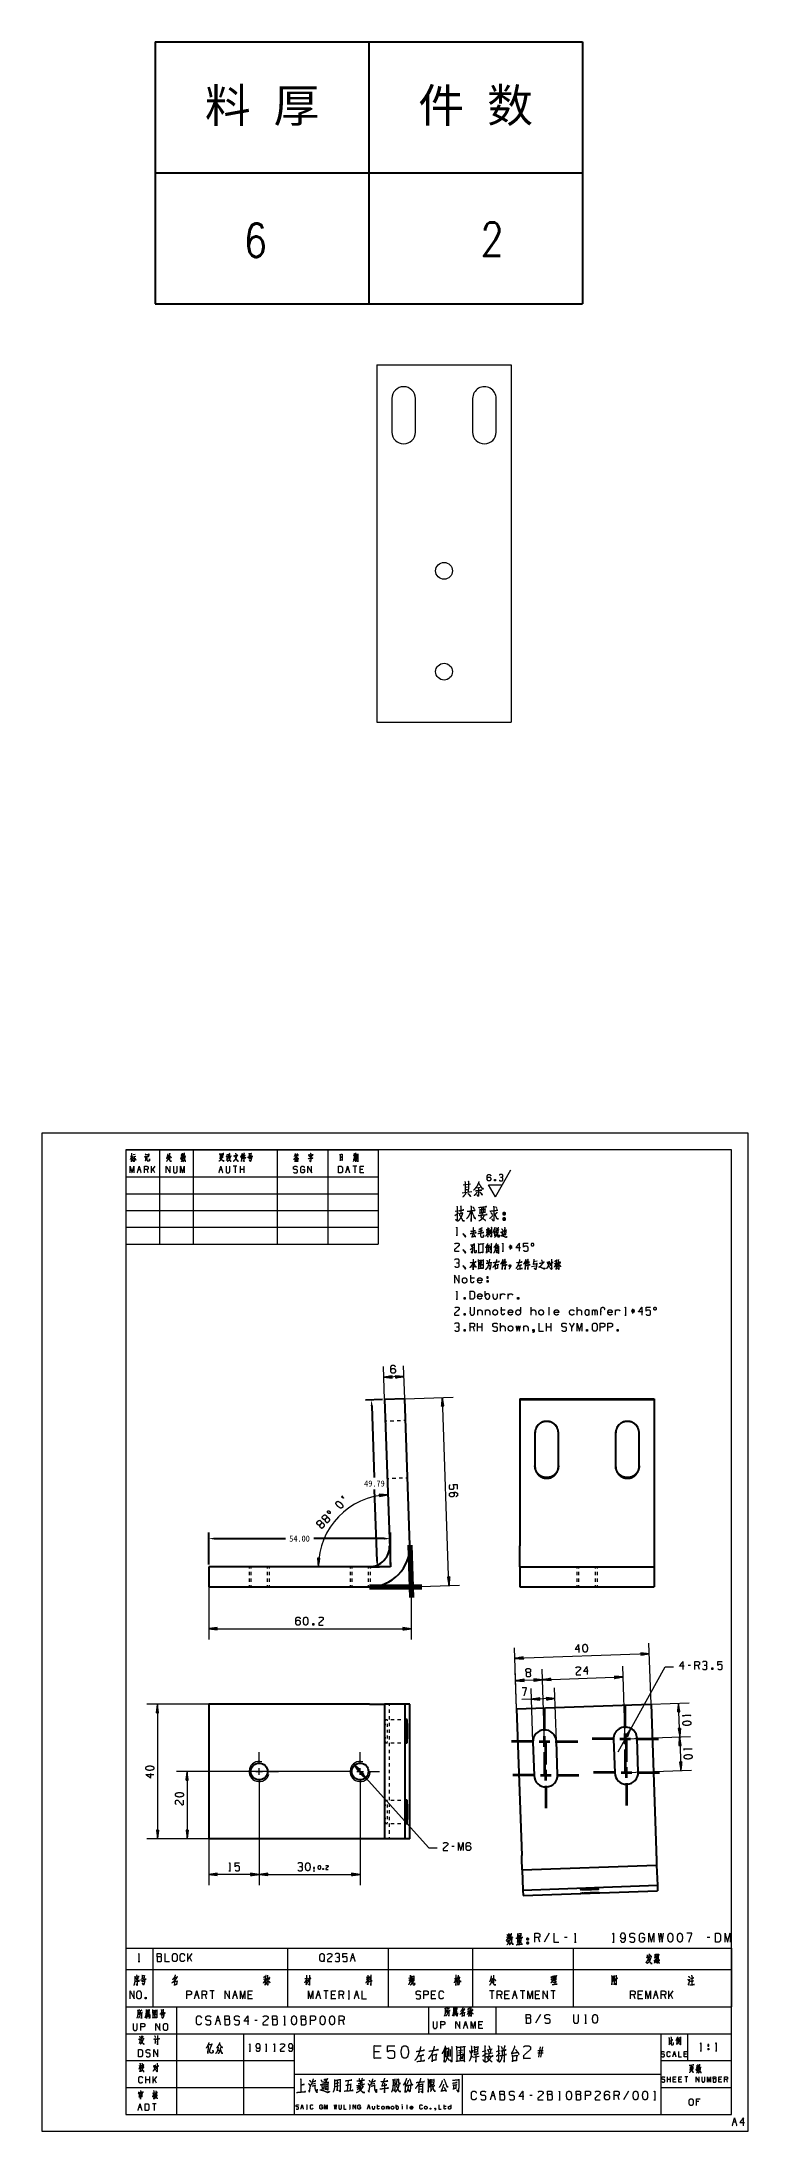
# Model space of a CAD drawing. Header units: millimetres. Extents: x 0 to 210, y 0 to 622.
import ezdxf
from ezdxf.enums import TextEntityAlignment as Align

# ---------------------------------------------------------------- set-up
doc = ezdxf.new("R2010")
doc.units = ezdxf.units.MM
doc.layers.add('1', color=7, linetype='Continuous', true_color=0xffffff)
doc.styles.add('DIM', font='romans.shx', dxfattribs={"width": 0.8, "bigfont": 'bigfont.shx'})
doc.dimstyles.get("Standard").update_dxf_attribs({"dimscale": 10, "dimtxt": 0.18, "dimasz": 0.18, "dimexe": 0.18, "dimexo": 0.0625, "dimgap": 0.09, "dimtad": 0, "dimtih": 1, "dimtoh": 1, "dimzin": 0, "dimdsep": 46, "dimtxsty": 'Standard', "dimcen": 0.09, "dimadec": 0, "dimazin": 0, "dimtfac": 1, "dimtofl": 0, "dimtmove": 0, "dimatfit": 3, "dimfxl": 0, "dimtolj": 1, "dimtzin": 0, "dimarcsym": 0})

msp = doc.modelspace()

# ---------------------------------------------------------------- blocks, each defined once
blk = doc.blocks.new('*D1')
at = {"color": 0, "lineweight": -2, "transparency": 16777216}
for p, q in [((101.26, 217.73), (96.21, 217.56)), ((98.07, 215.82), (98.82, 194.54)), ((99.69, 169.66), (98.94, 190.94)), ((102.99, 167.97), (97.95, 167.8))]:
    blk.add_line(p, q, dxfattribs=at)
at = {"color": 0, "lineweight": 18, "transparency": 16777216}
for points in [[(98.37, 215.83), (97.77, 215.81), (98.01, 217.62)], [(99.99, 169.67), (99.39, 169.65), (99.75, 167.86)]]:
    blk.add_solid(points, dxfattribs=at)
at = {"layer": 'Defpoints', "color": 0, "lineweight": 18, "transparency": 16777216}
for p in [(101.88, 217.76), (103.62, 168), (99.75, 167.86)]:
    blk.add_point(p, dxfattribs=at)
at = {"color": 0, "lineweight": 18, "transparency": 16777216, "insert": (98.88, 192.74), "char_height": 1.8, "attachment_point": 5}
blk.add_mtext('\\A1;49.79', dxfattribs=at)
blk = doc.blocks.new('*D2')
at = {"color": 0, "lineweight": -2, "transparency": 16777216}
for p, q in [((49.62, 168.62), (49.62, 178.15)), ((51.42, 176.35), (72.42, 176.35)), ((101.82, 176.35), (80.82, 176.35)), ((103.62, 168.62), (103.62, 178.15))]:
    blk.add_line(p, q, dxfattribs=at)
at = {"color": 0, "lineweight": 18, "transparency": 16777216}
for points in [[(51.42, 176.65), (51.42, 176.05), (49.62, 176.35)], [(101.82, 176.65), (101.82, 176.05), (103.62, 176.35)]]:
    blk.add_solid(points, dxfattribs=at)
at = {"layer": 'Defpoints', "color": 0, "lineweight": 18, "transparency": 16777216}
for p in [(49.62, 176.35), (49.62, 168), (103.62, 168)]:
    blk.add_point(p, dxfattribs=at)
at = {"color": 0, "lineweight": 18, "transparency": 16777216, "insert": (76.62, 176.35), "char_height": 1.8, "attachment_point": 5}
blk.add_mtext('\\A1;54.00', dxfattribs=at)
blk = doc.blocks.new('*T7')
at = {"color": 0, "linetype": 'ByBlock', "lineweight": -2, "transparency": 16777216}
for p, q in [((0, 0), (127, 0)), ((0, 0), (0, -78)), ((63.5, 0), (63.5, -78)), ((127, 0), (127, -78)), ((0, -39), (127, -39)), ((0, -78), (127, -78))]:
    blk.add_line(p, q, dxfattribs=at)
at = {"color": 0, "transparency": 16777216, "char_height": 10, "width": 60.5, "attachment_point": 5}
for s, insert in [('{\\fSimSun|b0|i0|c134|p2;料 厚}', (31.75, -19.5)), ('{\\fSimSun|b0|i0|c134|p2;件 数}', (95.25, -19.5))]:
    blk.add_mtext(s, dxfattribs=dict(at, insert=insert))
blk = doc.blocks.new('拆图参数')
blk.add_blockref('*T7', (-63.5, 78))
at = {"style": 'DIM', "width": 0.8}
blk.add_attdef('6', text='', height=10, dxfattribs=at).set_placement((-37.13, 18.91), align=Align.MIDDLE_LEFT)
blk.add_attdef('1', text='', height=10, dxfattribs=at).set_placement((36.65, 19.27), align=Align.MIDDLE_CENTER)

# ---------------------------------------------------------------- dimensions: what is measured, and where the dimension line sits
at = {"lineweight": 18}
dim = msp.add_aligned_dim(p1=(101.881, 217.756), p2=(103.619, 167.996), distance=-3.872, dimstyle='Standard', dxfattribs=at)
dim.commit()
dim.dimension.update_dxf_attribs({"geometry": '*D1', "text_midpoint": (98.881, 192.741)})
dim = msp.add_linear_dim(base=(49.622, 176.351), p1=(103.619, 167.996), p2=(49.622, 167.996), dimstyle='Standard', dxfattribs=at)
dim.commit()
dim.dimension.update_dxf_attribs({"geometry": '*D2', "text_midpoint": (76.621, 176.351)})

# ---------------------------------------------------------------- linework, layer by layer
at = {"lineweight": 18}
for p, q in [((99.579, 525.638), (99.579, 419.348)), ((99.579, 525.638), (139.579, 525.638)), ((139.579, 525.638), (139.579, 419.348)), ((104.079, 515.638), (104.079, 505.638)), ((111.079, 505.638), (111.079, 515.638)), ((128.079, 515.638), (128.079, 505.638)), ((135.079, 505.638), (135.079, 515.638)), ((99.579, 419.348), (139.579, 419.348))]:
    msp.add_line(p, q, dxfattribs=at)
for centre in [(119.579, 464.348), (119.579, 434.348)]:
    msp.add_circle(centre, 2.5, dxfattribs=at)
for centre, start, end in [((107.579, 515.638), 0, 180), ((131.579, 515.638), 359.999999, 180), ((107.579, 505.638), 180, 0), ((131.579, 505.638), 180, 0)]:
    msp.add_arc(centre, 3.5, start, end, dxfattribs=at)
at = {"layer": '1', "color": 132, "linetype": 'Continuous', "lineweight": 18}
for p, q in [((0, 297), (0, 0)), ((210, 297), (0, 297)), ((210, 0), (210, 297)), ((25, 292), (25, 264)), ((25, 292), (100, 292)), ((25, 292), (100, 292)), ((25, 292), (100, 292)), ((25, 292), (25, 5)), ((205, 292), (25, 292)), ((35, 292), (35, 264)), ((45, 292), (45, 264)), ((70, 292), (70, 264)), ((85, 292), (85, 264)), ((100, 292), (100, 264)), ((205, 5), (205, 292)), ((25, 284), (100, 284)), ((25, 279), (100, 279)), ((25, 274), (100, 274)), ((25, 269), (100, 269)), ((25, 264), (100, 264)), ((25, 37), (25, 5)), ((25, 37), (205, 37)), ((40, 37), (40, 5)), ((115, 37), (115, 29)), ((135, 37), (135, 29)), ((25, 29), (205, 29)), ((60, 29), (60, 5)), ((75, 29), (75, 5)), ((184, 29), (184, 5)), ((192, 29), (192, 21)), ((25, 21), (75, 21)), ((184, 21), (205, 21)), ((25, 13), (75, 13)), ((75, 17), (184, 17)), ((125, 17), (125, 5)), ((184, 13), (205, 13)), ((0, 0), (210, 0)), ((25, 5), (205, 5)), ((25, 5), (205, 5))]:
    msp.add_line(p, q, dxfattribs=at)
at = {"layer": '1', "color": 95, "linetype": 'Continuous', "lineweight": 18}
for p, q in [((26.336, 290.177), (26.965, 290.302)), ((26.701, 289.95), (26.921, 289.681)), ((26.994, 289.991), (27.945, 290.136)), ((27.126, 290.612), (27.711, 290.736)), ((28.662, 286.172), (29.218, 286.172)), ((31.618, 285.178), (31.34, 286.172)), ((33.593, 287.145), (32.627, 285.779)), ((32.627, 285.178), (32.627, 287.145)), ((33.593, 285.178), (33.037, 286.358)), ((41.338, 290.219), (42.128, 290.384)), ((42.245, 290.157), (42.787, 290.281)), ((52.938, 286.172), (53.494, 286.172)), ((53.172, 290.095), (53.699, 290.177)), ((54.913, 288.873), (55.367, 289.432)), ((58.016, 287.145), (56.903, 287.145)), ((57.459, 287.145), (57.459, 285.178)), ((59.025, 285.178), (59.025, 287.145)), ((60.137, 286.172), (59.025, 286.172)), ((60.137, 285.178), (60.137, 287.145)), ((75.248, 290.571), (75.672, 290.633)), ((75.35, 290.55), (75.453, 290.24)), ((75.833, 289.639), (75.365, 289.556)), ((75.819, 290.509), (76.346, 290.612)), ((75.98, 290.488), (76.111, 290.157)), ((90.648, 286.172), (91.204, 286.172)), ((93.604, 287.145), (92.491, 287.145)), ((92.564, 290.426), (93.428, 290.55)), ((92.843, 290.074), (93.106, 290.136)), ((92.857, 289.722), (93.091, 289.784)), ((93.047, 287.145), (93.047, 285.178)), ((93.604, 290.053), (93.852, 290.115)), ((95.447, 286.172), (94.613, 286.172)), ((125.286, 281.6), (127.407, 281.9)), ((125.843, 280.212), (126.558, 280.287)), ((125.869, 280.887), (126.585, 281.037)), ((130.344, 280.85), (129.31, 280.662)), ((122.86, 273.745), (123.814, 274.008)), ((124.941, 279.275), (127.831, 279.65)), ((122.807, 272.47), (123.867, 273.295)), ((134.41, 267.808), (134.887, 267.958)), ((134.481, 268.308), (134.905, 268.433)), ((123.204, 266.683), (123.629, 266.683)), ((127.298, 262.395), (128.358, 262.995)), ((132.469, 263.57), (133.229, 263.745)), ((132.487, 261.645), (133.176, 261.995)), ((132.522, 262.32), (133.088, 262.47)), ((133.353, 263.42), (133.353, 262.22)), ((134.923, 267.358), (134.269, 267.183)), ((134.87, 262.045), (135.612, 262.145)), ((135.577, 262.67), (134.94, 262.57)), ((136.863, 261.92), (137.287, 261.92)), ((139.847, 263.12), (138.839, 263.12)), ((139.016, 263.595), (139.688, 262.645)), ((139.67, 263.595), (139.016, 262.645)), ((139.334, 262.395), (139.334, 263.82)), ((142.105, 257.658), (142.088, 256.633)), ((145.598, 257.283), (146.782, 257.483)), ((147.312, 258.908), (146.217, 258.733)), ((152.392, 258.258), (153.205, 258.483)), ((127.298, 253.97), (128.623, 253.97)), ((131.851, 248.258), (131.851, 250.008)), ((132.346, 253.12), (132.681, 253.12)), ((132.346, 253.12), (132.346, 252.645)), ((136.404, 247.633), (136.404, 249.208)), ((138.68, 247.633), (138.68, 249.208)), ((123.204, 247.633), (123.629, 247.633)), ((129.574, 244.445), (129.574, 242.87)), ((131.851, 244.445), (131.851, 242.87)), ((136.404, 244.445), (137.729, 244.445)), ((145.51, 242.87), (145.51, 245.245)), ((150.734, 245.27), (150.734, 242.87)), ((159.168, 242.87), (159.168, 245.245)), ((162.77, 242.87), (162.77, 244.445)), ((163.721, 242.87), (163.721, 244.445)), ((166.422, 243.92), (165.998, 243.92)), ((170.551, 242.87), (170.551, 244.445)), ((173.287, 242.87), (173.711, 242.87)), ((176.27, 244.07), (175.263, 244.07)), ((175.44, 244.545), (176.111, 243.595)), ((176.094, 244.545), (175.44, 243.595)), ((175.758, 243.345), (175.758, 244.77)), ((128.641, 238.108), (128.305, 239.308)), ((129.574, 238.108), (129.574, 240.483)), ((130.918, 239.308), (129.574, 239.308)), ((130.918, 238.108), (130.918, 240.483)), ((136.404, 238.108), (136.404, 240.483)), ((143.233, 239.683), (143.233, 238.108)), ((150.062, 238.108), (150.062, 240.483)), ((151.406, 239.308), (150.062, 239.308)), ((151.406, 238.108), (151.406, 240.483)), ((158.235, 240.483), (157.564, 239.308)), ((192.87, 138.616), (192.199, 138.616)), ((195.483, 137.416), (195.147, 138.616)), ((190.516, 123.849), (190.531, 123.425)), ((190.865, 113.855), (190.88, 113.431)), ((122.617, 84.74), (121.946, 84.74)), ((55.641, 77.5), (56.065, 77.5)), ((81.196, 78.306), (80.63, 78.306)), ((80.63, 77.519), (81.196, 77.519)), ((80.913, 78.706), (80.913, 77.906)), ((138.179, 57.746), (139.233, 57.967)), ((139.389, 57.663), (140.111, 57.829)), ((141.339, 55.979), (142.588, 56.117)), ((141.457, 58.243), (142.237, 58.381)), ((141.613, 56.78), (142.296, 56.863)), ((141.944, 57.194), (141.944, 55.593)), ((148.031, 56.283), (147.66, 57.608)), ((150.86, 58.905), (149.377, 56.283)), ((156.146, 57.608), (155.405, 57.608)), ((158.37, 56.283), (158.839, 56.283)), ((169.685, 56.283), (170.153, 56.283)), ((198.577, 57.608), (197.835, 57.608)), ((25, 54.463), (33, 54.463)), ((25, 54.463), (25, 48.113)), ((28.669, 50.475), (29.093, 50.475)), ((33, 54.463), (33, 48.113)), ((33, 54.463), (73, 54.463)), ((44.572, 52.85), (43.405, 51.2)), ((43.405, 50.475), (43.405, 52.85)), ((44.572, 50.475), (43.9, 51.9)), ((73, 54.463), (73, 48.113)), ((73, 54.463), (103, 54.463)), ((92.087, 51.675), (92.759, 51.675)), ((103, 54.463), (103, 48.113)), ((103, 54.463), (128, 54.463)), ((128, 54.463), (128, 48.113)), ((128, 54.463), (158, 54.463)), ((158, 54.463), (158, 48.113)), ((158, 54.463), (205, 54.463)), ((182.799, 52.525), (182.799, 50.825)), ((205, 54.463), (205, 48.113)), ((25, 48.113), (33, 48.113)), ((25, 48.113), (25, 37)), ((33, 48.113), (33, 37)), ((33, 48.113), (73, 48.113)), ((65.913, 45.225), (66.726, 45.45)), ((73, 48.113), (73, 37)), ((73, 48.113), (103, 48.113)), ((78.212, 45.4), (79.007, 45.55)), ((96.406, 45.2), (97.272, 45.325)), ((103, 48.113), (103, 37)), ((103, 48.113), (128, 48.113)), ((109.13, 45.55), (109.784, 45.7)), ((128, 48.113), (128, 37)), ((128, 48.113), (158, 48.113)), ((152.272, 45.55), (152.75, 45.65)), ((152.502, 46.1), (152.484, 43.7)), ((158, 48.113), (158, 37)), ((158, 48.113), (205, 48.113)), ((193.255, 45.525), (193.255, 43.6)), ((205, 48.113), (205, 37)), ((45.718, 40.563), (46.39, 40.563)), ((49.002, 39.362), (48.666, 40.563)), ((51.279, 41.737), (49.935, 41.737)), ((50.607, 41.737), (50.607, 39.362)), ((57.101, 40.563), (57.772, 40.563)), ((62.325, 40.563), (61.318, 40.563)), ((81.859, 40.563), (82.531, 40.563)), ((85.143, 41.737), (83.8, 41.737)), ((84.472, 41.737), (84.472, 39.362)), ((87.084, 40.563), (86.076, 40.563)), ((89.696, 39.362), (89.36, 40.563)), ((91.124, 41.737), (91.46, 41.737)), ((91.124, 39.362), (91.46, 39.362)), ((91.301, 41.737), (91.301, 39.362)), ((93.242, 40.563), (93.913, 40.563)), ((116.847, 40.563), (115.839, 40.563)), ((134.449, 41.737), (133.106, 41.737)), ((133.778, 41.737), (133.778, 39.362)), ((136.726, 39.362), (136.39, 40.563)), ((138.666, 40.563), (137.659, 40.563)), ((140.271, 40.563), (140.943, 40.563)), ((143.555, 41.737), (142.212, 41.737)), ((142.884, 41.737), (142.884, 39.362)), ((147.772, 40.563), (146.765, 40.563)), ((152.661, 41.737), (151.318, 41.737)), ((151.99, 41.737), (151.99, 39.362)), ((176.372, 39.362), (176.037, 40.563)), ((178.313, 40.563), (177.306, 40.563)), ((182.194, 40.563), (182.866, 40.563)), ((185.478, 39.362), (185.142, 40.563)), ((187.578, 41.737), (186.411, 40.088)), ((186.411, 39.362), (186.411, 41.737)), ((187.578, 39.362), (186.906, 40.788)), ((25, 37), (33, 37)), ((31.288, 34.044), (31.834, 34.199)), ((31.584, 35.436), (31.569, 34.133)), ((33, 37), (73, 37)), ((51.992, 32.994), (52.734, 32.994)), ((64.048, 32.994), (63.307, 32.994)), ((71.93, 31.669), (72.398, 31.669)), ((73, 37), (103, 37)), ((89.877, 31.669), (89.507, 32.994)), ((103, 37), (128, 37)), ((122.715, 34.663), (123.262, 34.818)), ((123.012, 36.054), (122.996, 34.751)), ((125.679, 31.649), (126.273, 31.649)), ((126.507, 35.767), (127.226, 35.966)), ((128, 37), (158, 37)), ((130.798, 31.649), (129.909, 31.649)), ((148.264, 34.727), (146.781, 32.105)), ((158, 37), (205, 37)), ((161.432, 32.105), (161.9, 32.105)), ((147.73, 22.047), (148.259, 25.079)), ((148.816, 25.079), (148.287, 22.047)), ((186.571, 26.885), (186.893, 27.009)), ((29.409, 19.538), (28.853, 19.393)), ((29.219, 19.289), (29.424, 19.02)), ((61.667, 23.782), (62.068, 23.782)), ((66.509, 23.782), (66.91, 23.782)), ((68.93, 23.782), (69.331, 23.782)), ((100.396, 23.583), (98.809, 23.583)), ((112.723, 22.48), (112.695, 20.866)), ((121.406, 21.142), (121.823, 20.669)), ((123.854, 23.976), (125.218, 24.252)), ((123.938, 23.307), (125.107, 23.583)), ((128.223, 22.047), (130.032, 22.323)), ((128.641, 24.173), (129.309, 24.37)), ((130.978, 22.323), (132.175, 23.268)), ((131.033, 23.701), (132.147, 23.976)), ((132.314, 23.071), (134.012, 23.307)), ((132.369, 24.252), (133.9, 24.488)), ((135.18, 23.74), (136.182, 23.976)), ((149.066, 23.937), (147.48, 23.937)), ((149.066, 23.189), (147.48, 23.189)), ((187.829, 22.946), (188.274, 22.946)), ((191.668, 22.946), (191.001, 22.946)), ((194.569, 19.017), (195.359, 19.182)), ((195.476, 18.955), (196.018, 19.079)), ((195.702, 23.93), (196.126, 23.93)), ((198.014, 24.655), (198.349, 24.655)), ((198.014, 24.655), (198.014, 24.18)), ((200.255, 23.93), (200.679, 23.93)), ((30.96, 14.332), (30.96, 16.298)), ((32.072, 15.325), (30.96, 15.325)), ((32.072, 14.332), (32.072, 16.298)), ((34.047, 16.298), (33.081, 14.932)), ((33.081, 14.332), (33.081, 16.298)), ((34.047, 14.332), (33.491, 15.512)), ((80.432, 14.083), (81.334, 14.324)), ((84.041, 13.807), (84.821, 13.979)), ((84.041, 13.186), (84.87, 13.393)), ((87.26, 13.289), (88.382, 13.565)), ((88.333, 14.393), (87.284, 14.117)), ((91.039, 15.014), (90.771, 12.013)), ((94.087, 14.186), (95.453, 14.428)), ((98.111, 14.083), (99.014, 14.324)), ((104.817, 14.393), (104.427, 14.324)), ((104.793, 13.634), (104.427, 13.531)), ((112.962, 13.289), (112.108, 13.186)), ((112.108, 12.53), (112.962, 12.634)), ((113.645, 14.842), (113.45, 14.738)), ((116.229, 14.635), (115.717, 14.566)), ((186.031, 14.637), (186.031, 16.21)), ((186.921, 15.432), (186.031, 15.432)), ((186.921, 14.637), (186.921, 16.21)), ((188.396, 15.432), (187.729, 15.432)), ((190.093, 15.432), (189.426, 15.432)), ((192.013, 16.21), (191.123, 16.21)), ((191.568, 16.21), (191.568, 14.637)), ((201.974, 15.432), (201.306, 15.432)), ((203.893, 14.637), (203.671, 15.432)), ((28.893, 7.181), (29.449, 7.181)), ((29.113, 10.669), (29.64, 10.752)), ((33.971, 8.154), (32.858, 8.154)), ((33.488, 11.352), (32.917, 11.228)), ((33.283, 11.062), (33.473, 10.814)), ((33.414, 8.154), (33.414, 6.188)), ((77.203, 7.224), (77.574, 7.224)), ((78.705, 7.873), (78.89, 7.873)), ((78.705, 6.562), (78.89, 6.562)), ((78.803, 7.873), (78.803, 6.562)), ((91.434, 7.873), (91.619, 7.873)), ((91.434, 6.562), (91.619, 6.562)), ((91.532, 7.873), (91.532, 6.562)), ((97.004, 7.224), (97.374, 7.224)), ((99.647, 7.431), (100.379, 7.431)), ((102.476, 6.562), (102.476, 7.431)), ((105.304, 6.907), (105.304, 7.873)), ((107.089, 7.431), (107.089, 6.562)), ((108.504, 7.887), (108.504, 6.562)), ((119.448, 7.431), (120.18, 7.431)), ((133.747, 10.628), (134.489, 10.628)), ((145.804, 10.628), (145.062, 10.628)), ((153.685, 9.303), (154.153, 9.303)), ((171.633, 9.303), (171.262, 10.628)), ((174.461, 11.925), (172.978, 9.303)), ((181.972, 9.303), (182.44, 9.303)), ((195.315, 8.851), (194.628, 8.851)), ((205.606, 2.781), (206.277, 2.781))]:
    msp.add_line(p, q, dxfattribs=at)
at = {"layer": '1', "color": 43, "linetype": 'Continuous', "lineweight": 18}
for p, q in [((134.855, 278.088), (139.471, 286.088)), ((132.836, 281.588), (136.875, 281.588)), ((134.855, 278.088), (132.836, 281.588)), ((106.605, 211.417), (105.606, 211.382)), ((108.104, 211.469), (107.605, 211.452)), ((102.608, 211.277), (102.108, 211.26)), ((104.606, 211.347), (103.607, 211.312)), ((146.601, 207.971), (146.667, 208.516)), ((146.601, 207.919), (146.601, 207.971)), ((146.601, 207.762), (146.601, 207.814)), ((153.535, 208.516), (153.601, 207.971)), ((153.601, 207.919), (153.601, 207.971)), ((153.601, 207.762), (153.601, 207.814)), ((170.601, 207.971), (170.667, 208.516)), ((170.601, 207.919), (170.601, 207.971)), ((170.601, 207.762), (170.601, 207.814)), ((177.535, 208.516), (177.601, 207.971)), ((177.601, 207.919), (177.601, 207.971)), ((177.601, 207.762), (177.601, 207.814)), ((102.701, 194.27), (103.201, 194.288)), ((104.2, 194.323), (105.2, 194.357)), ((106.199, 194.392), (107.199, 194.427)), ((108.198, 194.462), (108.698, 194.48)), ((61.622, 167.996), (61.622, 167.496)), ((62.122, 167.996), (62.122, 167.496)), ((67.122, 167.496), (67.122, 167.996)), ((67.622, 167.996), (67.622, 167.496)), ((91.622, 167.996), (91.622, 167.496)), ((92.122, 167.996), (92.122, 167.496)), ((97.122, 167.496), (97.122, 167.996)), ((97.622, 167.996), (97.622, 167.496)), ((159.101, 167.996), (159.101, 167.496)), ((159.601, 167.996), (159.601, 167.496)), ((164.601, 167.496), (164.601, 167.996)), ((165.101, 167.996), (165.101, 167.496)), ((61.622, 166.496), (61.622, 165.496)), ((61.622, 164.496), (61.622, 163.496)), ((61.622, 162.496), (61.622, 161.996)), ((62.122, 166.496), (62.122, 165.496)), ((62.122, 164.496), (62.122, 163.496)), ((62.122, 162.496), (62.122, 161.996)), ((67.122, 165.496), (67.122, 166.496)), ((67.122, 163.496), (67.122, 164.496)), ((67.122, 161.996), (67.122, 162.496)), ((67.622, 166.496), (67.622, 165.496)), ((67.622, 164.496), (67.622, 163.496)), ((67.622, 162.496), (67.622, 161.996)), ((91.622, 166.496), (91.622, 165.496)), ((91.622, 164.496), (91.622, 163.496)), ((91.622, 162.496), (91.622, 161.996)), ((92.122, 166.496), (92.122, 165.496)), ((92.122, 164.496), (92.122, 163.496)), ((92.122, 162.496), (92.122, 161.996)), ((97.122, 165.496), (97.122, 166.496)), ((97.122, 163.496), (97.122, 164.496)), ((97.122, 161.996), (97.122, 162.496)), ((97.622, 166.496), (97.622, 165.497)), ((97.622, 164.497), (97.622, 163.497)), ((97.622, 162.498), (97.622, 161.998)), ((159.101, 166.496), (159.101, 165.496)), ((159.101, 164.496), (159.101, 163.496)), ((159.101, 162.496), (159.101, 161.996)), ((159.601, 166.496), (159.601, 165.496)), ((159.601, 164.496), (159.601, 163.496)), ((159.601, 162.496), (159.601, 161.996)), ((164.601, 165.496), (164.601, 166.496)), ((164.601, 163.496), (164.601, 164.496)), ((164.601, 161.996), (164.601, 162.496)), ((165.101, 166.496), (165.101, 165.496)), ((165.101, 164.496), (165.101, 163.496)), ((165.101, 162.496), (165.101, 161.996)), ((103.406, 126.542), (103.406, 127.042)), ((103.406, 124.542), (103.406, 125.542)), ((102.23, 122.542), (102.73, 122.542)), ((103.406, 122.542), (103.406, 123.542)), ((103.406, 120.542), (103.406, 121.542)), ((103.406, 118.542), (103.406, 119.542)), ((103.729, 122.542), (104.729, 122.542)), ((105.728, 122.542), (106.727, 122.542)), ((107.727, 122.542), (108.227, 122.542)), ((102.23, 115.542), (102.73, 115.542)), ((103.406, 116.542), (103.406, 117.542)), ((103.406, 114.542), (103.406, 115.542)), ((103.406, 112.542), (103.406, 113.542)), ((103.729, 115.542), (104.729, 115.542)), ((105.728, 115.542), (106.727, 115.542)), ((107.727, 115.542), (108.227, 115.542)), ((103.406, 110.542), (103.406, 111.542)), ((103.406, 108.542), (103.406, 109.542)), ((103.406, 106.542), (103.406, 107.542)), ((103.406, 104.542), (103.406, 105.542)), ((103.406, 102.542), (103.406, 103.542)), ((103.406, 100.542), (103.406, 101.542)), ((103.406, 98.542), (103.406, 99.542)), ((102.23, 98.542), (102.73, 98.542)), ((103.406, 96.542), (103.406, 97.542)), ((103.406, 94.542), (103.406, 95.542)), ((103.406, 92.542), (103.406, 93.542)), ((103.729, 98.542), (104.729, 98.542)), ((105.728, 98.542), (106.727, 98.542)), ((107.727, 98.542), (108.227, 98.542)), ((102.23, 91.542), (102.73, 91.542)), ((103.406, 90.542), (103.406, 91.542)), ((103.406, 88.542), (103.406, 89.542)), ((103.406, 87.042), (103.406, 87.542)), ((103.729, 91.542), (104.729, 91.542)), ((105.728, 91.542), (106.727, 91.542)), ((107.727, 91.542), (108.227, 91.542))]:
    msp.add_line(p, q, dxfattribs=at)
at = {"layer": '1', "color": 13, "linetype": 'Continuous', "lineweight": 18}
for p, q in [((101.881, 217.756), (101.54, 227.536)), ((104.177, 224.786), (101.65, 224.363)), ((107.647, 224.572), (101.65, 224.363)), ((101.65, 224.363), (104.201, 224.117)), ((104.188, 224.477), (101.842, 224.395)), ((104.19, 224.426), (101.844, 224.344)), ((104.186, 224.528), (102.226, 224.459)), ((104.192, 224.376), (102.232, 224.307)), ((104.184, 224.579), (102.61, 224.524)), ((104.193, 224.325), (102.619, 224.27)), ((104.183, 224.629), (102.994, 224.588)), ((104.195, 224.274), (103.006, 224.232)), ((104.181, 224.68), (103.378, 224.652)), ((104.197, 224.223), (103.394, 224.195)), ((104.179, 224.731), (103.762, 224.716)), ((104.199, 224.172), (103.781, 224.158)), ((104.177, 224.782), (104.146, 224.781)), ((104.177, 224.782), (104.146, 224.781)), ((104.2, 224.122), (104.169, 224.121)), ((104.2, 224.122), (104.169, 224.121)), ((104.201, 224.117), (104.177, 224.786)), ((105.097, 224.818), (105.12, 224.15)), ((107.647, 224.572), (105.097, 224.818)), ((105.097, 224.814), (105.129, 224.815)), ((105.097, 224.814), (105.129, 224.815)), ((105.099, 224.763), (105.516, 224.778)), ((105.1, 224.712), (105.903, 224.74)), ((105.102, 224.661), (106.291, 224.703)), ((105.104, 224.611), (106.678, 224.666)), ((105.106, 224.56), (107.066, 224.628)), ((105.107, 224.509), (107.453, 224.591)), ((105.109, 224.458), (107.455, 224.54)), ((105.111, 224.408), (107.071, 224.476)), ((105.113, 224.357), (106.687, 224.412)), ((105.115, 224.306), (106.303, 224.348)), ((105.116, 224.255), (105.919, 224.283)), ((105.118, 224.205), (105.536, 224.219)), ((105.12, 224.15), (107.647, 224.572)), ((105.12, 224.154), (105.152, 224.155)), ((105.12, 224.154), (105.152, 224.155)), ((107.878, 217.965), (107.536, 227.745)), ((107.878, 217.965), (122.257, 218.467)), ((119.084, 218.357), (118.838, 215.807)), ((119.097, 215.816), (119.028, 217.776)), ((119.147, 215.817), (119.065, 218.163)), ((119.507, 215.83), (119.084, 218.357)), ((121.039, 162.387), (119.084, 218.357)), ((119.198, 215.819), (119.116, 218.165)), ((119.249, 215.821), (119.18, 217.781)), ((118.838, 215.807), (119.507, 215.83)), ((118.843, 215.807), (118.842, 215.839)), ((118.843, 215.807), (118.842, 215.839)), ((118.893, 215.808), (118.879, 216.226)), ((118.944, 215.81), (118.916, 216.613)), ((118.995, 215.812), (118.953, 217.001)), ((119.046, 215.814), (118.991, 217.388)), ((119.3, 215.823), (119.245, 217.397)), ((119.35, 215.824), (119.309, 217.013)), ((119.401, 215.826), (119.373, 216.629)), ((119.452, 215.828), (119.437, 216.245)), ((119.503, 215.83), (119.502, 215.862)), ((119.503, 215.83), (119.502, 215.862)), ((100.315, 189.57), (100.358, 188.902)), ((102.871, 189.4), (100.315, 189.57)), ((100.315, 189.566), (100.347, 189.568)), ((100.315, 189.566), (100.347, 189.568)), ((100.319, 189.515), (100.736, 189.542)), ((100.322, 189.464), (101.124, 189.516)), ((100.325, 189.413), (101.512, 189.49)), ((100.328, 189.363), (101.901, 189.464)), ((100.332, 189.312), (102.289, 189.438)), ((100.335, 189.261), (102.677, 189.413)), ((100.338, 189.211), (102.681, 189.362)), ((100.342, 189.16), (102.299, 189.286)), ((100.345, 189.109), (101.917, 189.211)), ((100.348, 189.059), (101.535, 189.135)), ((100.351, 189.008), (101.153, 189.06)), ((100.355, 188.957), (100.772, 188.984)), ((100.358, 188.902), (102.871, 189.4)), ((100.358, 188.906), (100.39, 188.909)), ((100.358, 188.906), (100.39, 188.909)), ((81.943, 170.545), (82.202, 167.996)), ((82.611, 170.525), (81.943, 170.545)), ((81.947, 170.544), (81.946, 170.513)), ((81.947, 170.544), (81.946, 170.513)), ((81.998, 170.543), (81.985, 170.125)), ((82.049, 170.541), (82.025, 169.738)), ((82.099, 170.54), (82.064, 169.351)), ((82.15, 170.538), (82.103, 168.964)), ((82.201, 170.537), (82.143, 168.577)), ((82.252, 170.535), (82.182, 168.189)), ((82.202, 167.996), (82.611, 170.525)), ((82.302, 170.534), (82.233, 168.188)), ((82.353, 170.532), (82.295, 168.572)), ((82.404, 170.531), (82.357, 168.956)), ((82.455, 170.529), (82.42, 169.34)), ((82.506, 170.528), (82.482, 169.725)), ((82.556, 170.526), (82.544, 170.109)), ((82.607, 170.525), (82.606, 170.493)), ((82.607, 170.525), (82.606, 170.493)), ((49.622, 161.996), (49.622, 146.353)), ((109.832, 161.996), (124.212, 162.498)), ((109.832, 161.996), (109.832, 146.353)), ((121.284, 164.937), (120.616, 164.914)), ((120.616, 164.914), (121.039, 162.387)), ((120.62, 164.914), (120.621, 164.882)), ((120.62, 164.914), (120.621, 164.882)), ((120.671, 164.916), (120.685, 164.498)), ((120.721, 164.918), (120.749, 164.114)), ((120.772, 164.919), (120.814, 163.731)), ((120.823, 164.921), (120.878, 163.347)), ((120.874, 164.923), (120.942, 162.963)), ((120.924, 164.925), (121.006, 162.579)), ((120.975, 164.926), (121.057, 162.581)), ((121.026, 164.928), (121.094, 162.968)), ((121.039, 162.387), (121.284, 164.937)), ((121.077, 164.93), (121.132, 163.356)), ((121.128, 164.932), (121.169, 163.743)), ((121.178, 164.934), (121.206, 164.13)), ((121.229, 164.935), (121.244, 164.518)), ((121.28, 164.937), (121.281, 164.905)), ((121.28, 164.937), (121.281, 164.905)), ((52.162, 149.862), (49.622, 149.528)), ((49.622, 149.528), (52.162, 149.193)), ((49.622, 149.528), (109.832, 149.528)), ((52.162, 149.553), (49.815, 149.553)), ((52.162, 149.502), (49.815, 149.502)), ((52.162, 149.604), (50.201, 149.604)), ((52.162, 149.451), (50.201, 149.451)), ((52.162, 149.655), (50.587, 149.655)), ((52.162, 149.401), (50.587, 149.401)), ((52.162, 149.705), (50.973, 149.705)), ((52.162, 149.35), (50.973, 149.35)), ((52.162, 149.756), (51.359, 149.756)), ((52.162, 149.299), (51.359, 149.299)), ((52.162, 149.807), (51.745, 149.807)), ((52.162, 149.248), (51.745, 149.248)), ((52.162, 149.858), (52.131, 149.858)), ((52.162, 149.858), (52.131, 149.858)), ((52.162, 149.193), (52.162, 149.862)), ((107.292, 149.862), (107.292, 149.193)), ((109.832, 149.528), (107.292, 149.862)), ((107.292, 149.858), (107.324, 149.858)), ((107.292, 149.858), (107.324, 149.858)), ((107.292, 149.807), (107.71, 149.807)), ((107.292, 149.756), (108.096, 149.756)), ((107.292, 149.705), (108.481, 149.705)), ((107.292, 149.655), (108.867, 149.655)), ((107.292, 149.604), (109.253, 149.604)), ((107.292, 149.553), (109.639, 149.553)), ((107.292, 149.193), (109.832, 149.528)), ((107.292, 149.502), (109.639, 149.502)), ((107.292, 149.451), (109.253, 149.451)), ((107.292, 149.401), (108.867, 149.401)), ((107.292, 149.35), (108.481, 149.35)), ((107.292, 149.299), (108.096, 149.299)), ((107.292, 149.248), (107.71, 149.248)), ((52.162, 149.197), (52.131, 149.197)), ((52.162, 149.197), (52.131, 149.197)), ((107.292, 149.197), (107.324, 149.197)), ((107.292, 149.197), (107.324, 149.197)), ((141.144, 125.646), (140.507, 143.876)), ((181.119, 127.042), (180.483, 145.272)), ((180.593, 142.099), (140.618, 140.703)), ((143.145, 141.125), (140.618, 140.703)), ((140.618, 140.703), (143.168, 140.457)), ((141.144, 125.646), (140.739, 137.237)), ((143.155, 140.817), (140.81, 140.735)), ((143.157, 140.766), (140.811, 140.684)), ((143.154, 140.867), (141.194, 140.799)), ((143.159, 140.715), (141.199, 140.647)), ((143.152, 140.918), (141.577, 140.863)), ((143.161, 140.664), (141.586, 140.609)), ((143.15, 140.969), (141.961, 140.927)), ((143.162, 140.613), (141.974, 140.572)), ((143.148, 141.02), (142.345, 140.992)), ((143.164, 140.563), (142.361, 140.535)), ((143.146, 141.07), (142.729, 141.056)), ((143.166, 140.512), (142.748, 140.497)), ((143.145, 141.121), (143.113, 141.12)), ((143.145, 141.121), (143.113, 141.12)), ((143.168, 140.461), (143.136, 140.46)), ((143.168, 140.461), (143.136, 140.46)), ((143.168, 140.457), (143.145, 141.125)), ((149.488, 115.931), (148.734, 137.516)), ((149.488, 115.931), (148.734, 137.516)), ((171.334, 112.881), (185.282, 138.228)), ((173.473, 116.769), (172.719, 138.354)), ((178.043, 142.344), (178.067, 141.676)), ((180.593, 142.099), (178.043, 142.344)), ((178.043, 142.34), (178.075, 142.341)), ((178.043, 142.34), (178.075, 142.341)), ((178.045, 142.289), (178.463, 142.304)), ((178.047, 142.238), (178.85, 142.266)), ((178.049, 142.188), (179.238, 142.229)), ((178.051, 142.137), (179.625, 142.192)), ((178.052, 142.086), (180.012, 142.154)), ((178.054, 142.035), (180.4, 142.117)), ((178.056, 141.984), (180.401, 142.066)), ((178.058, 141.934), (180.018, 142.002)), ((178.059, 141.883), (179.634, 141.938)), ((178.061, 141.832), (179.25, 141.874)), ((178.063, 141.781), (178.866, 141.809)), ((178.065, 141.731), (178.482, 141.745)), ((178.066, 141.68), (178.098, 141.681)), ((178.066, 141.68), (178.098, 141.681)), ((178.067, 141.676), (180.593, 142.099)), ((185.282, 138.228), (187.822, 138.228)), ((143.376, 134.486), (140.85, 134.064)), ((148.845, 134.343), (140.85, 134.064)), ((140.85, 134.064), (143.4, 133.818)), ((143.387, 134.178), (141.042, 134.096)), ((143.389, 134.127), (141.043, 134.045)), ((143.385, 134.228), (141.425, 134.16)), ((143.391, 134.076), (141.431, 134.008)), ((143.384, 134.279), (141.809, 134.224)), ((143.392, 134.025), (141.818, 133.97)), ((143.382, 134.33), (142.193, 134.288)), ((143.394, 133.975), (142.206, 133.933)), ((143.38, 134.381), (142.577, 134.353)), ((143.396, 133.924), (142.593, 133.896)), ((143.378, 134.432), (142.961, 134.417)), ((143.398, 133.873), (142.98, 133.859)), ((143.377, 134.482), (143.345, 134.481)), ((143.377, 134.482), (143.345, 134.481)), ((143.4, 133.822), (143.368, 133.821)), ((143.4, 133.822), (143.368, 133.821)), ((143.4, 133.818), (143.376, 134.486)), ((145.99, 115.809), (145.435, 131.702)), ((146.295, 134.588), (146.318, 133.92)), ((148.845, 134.343), (146.295, 134.588)), ((146.295, 134.584), (146.327, 134.585)), ((146.295, 134.584), (146.327, 134.585)), ((146.297, 134.533), (146.714, 134.548)), ((146.298, 134.483), (147.101, 134.511)), ((146.3, 134.432), (147.489, 134.473)), ((146.302, 134.381), (147.876, 134.436)), ((146.304, 134.33), (148.264, 134.399)), ((146.305, 134.28), (148.651, 134.362)), ((146.307, 134.229), (148.653, 134.311)), ((146.309, 134.178), (148.269, 134.247)), ((146.311, 134.127), (147.885, 134.182)), ((146.312, 134.077), (147.501, 134.118)), ((146.314, 134.026), (147.117, 134.054)), ((146.316, 133.975), (146.734, 133.99)), ((146.318, 133.92), (148.845, 134.343)), ((146.318, 133.924), (146.35, 133.925)), ((146.318, 133.924), (146.35, 133.925)), ((148.845, 134.343), (172.83, 135.18)), ((151.372, 134.766), (148.845, 134.343)), ((148.845, 134.343), (151.395, 134.097)), ((151.382, 134.457), (149.037, 134.375)), ((151.384, 134.406), (149.038, 134.324)), ((151.381, 134.508), (149.421, 134.439)), ((151.386, 134.355), (149.426, 134.287)), ((151.379, 134.558), (149.804, 134.503)), ((151.388, 134.305), (149.813, 134.25)), ((151.377, 134.609), (150.188, 134.568)), ((151.389, 134.254), (150.201, 134.212)), ((151.375, 134.66), (150.572, 134.632)), ((151.391, 134.203), (150.588, 134.175)), ((151.373, 134.711), (150.956, 134.696)), ((151.393, 134.152), (150.975, 134.138)), ((151.372, 134.762), (151.34, 134.76)), ((151.372, 134.762), (151.34, 134.76)), ((151.395, 134.102), (151.363, 134.1)), ((151.395, 134.102), (151.363, 134.1)), ((151.395, 134.097), (151.372, 134.766)), ((152.986, 116.053), (152.431, 131.946)), ((170.28, 135.426), (170.303, 134.758)), ((172.83, 135.18), (170.28, 135.426)), ((170.28, 135.422), (170.312, 135.423)), ((170.28, 135.422), (170.312, 135.423)), ((170.282, 135.371), (170.699, 135.386)), ((170.284, 135.32), (171.087, 135.348)), ((170.285, 135.27), (171.474, 135.311)), ((170.287, 135.219), (171.862, 135.274)), ((170.289, 135.168), (172.249, 135.236)), ((170.291, 135.117), (172.636, 135.199)), ((170.293, 135.066), (172.638, 135.148)), ((170.294, 135.016), (172.254, 135.084)), ((170.296, 134.965), (171.87, 135.02)), ((170.298, 134.914), (171.487, 134.956)), ((170.3, 134.863), (171.103, 134.891)), ((170.301, 134.813), (170.719, 134.827)), ((170.303, 134.758), (172.83, 135.18)), ((170.303, 134.762), (170.335, 134.763)), ((170.303, 134.762), (170.335, 134.763)), ((49.622, 127.042), (31.216, 127.042)), ((34.391, 127.042), (34.056, 124.502)), ((34.056, 124.502), (34.725, 124.502)), ((34.06, 124.502), (34.06, 124.534)), ((34.06, 124.502), (34.06, 124.534)), ((34.111, 124.502), (34.111, 124.92)), ((34.162, 124.502), (34.162, 125.306)), ((34.213, 124.502), (34.213, 125.691)), ((34.264, 124.502), (34.264, 126.077)), ((34.314, 124.502), (34.314, 126.463)), ((34.365, 124.502), (34.365, 126.849)), ((34.725, 124.502), (34.391, 127.042)), ((34.391, 127.042), (34.391, 87.042)), ((34.416, 124.502), (34.416, 126.849)), ((34.467, 124.502), (34.467, 126.463)), ((34.518, 124.502), (34.518, 126.077)), ((34.568, 124.502), (34.568, 125.691)), ((34.619, 124.502), (34.619, 125.306)), ((34.67, 124.502), (34.67, 124.92)), ((34.721, 124.502), (34.721, 124.534)), ((34.721, 124.502), (34.721, 124.534)), ((152.541, 128.773), (142.729, 128.43)), ((148.072, 128.951), (145.546, 128.529)), ((145.546, 128.529), (148.096, 128.283)), ((148.083, 128.643), (145.738, 128.561)), ((148.085, 128.592), (145.739, 128.51)), ((148.081, 128.693), (146.121, 128.625)), ((148.087, 128.541), (146.127, 128.473)), ((148.08, 128.744), (146.505, 128.689)), ((148.089, 128.49), (146.514, 128.435)), ((148.078, 128.795), (146.889, 128.753)), ((148.09, 128.439), (146.902, 128.398)), ((148.076, 128.846), (147.273, 128.818)), ((148.092, 128.389), (147.289, 128.361)), ((148.074, 128.896), (147.657, 128.882)), ((148.094, 128.338), (147.676, 128.323)), ((148.073, 128.947), (148.041, 128.946)), ((148.073, 128.947), (148.041, 128.946)), ((148.096, 128.287), (148.064, 128.286)), ((148.096, 128.287), (148.064, 128.286)), ((148.096, 128.283), (148.072, 128.951)), ((149.991, 129.018), (150.015, 128.35)), ((152.541, 128.773), (149.991, 129.018)), ((149.991, 129.014), (150.023, 129.015)), ((149.991, 129.014), (150.023, 129.015)), ((149.993, 128.963), (150.411, 128.978)), ((149.995, 128.913), (150.798, 128.941)), ((149.997, 128.862), (151.185, 128.903)), ((149.998, 128.811), (151.573, 128.866)), ((150, 128.76), (151.96, 128.829)), ((150.002, 128.71), (152.348, 128.791)), ((150.004, 128.659), (152.349, 128.741)), ((150.006, 128.608), (151.966, 128.676)), ((150.007, 128.557), (151.582, 128.612)), ((150.009, 128.506), (151.198, 128.548)), ((150.011, 128.456), (150.814, 128.484)), ((150.013, 128.405), (150.43, 128.42)), ((150.014, 128.354), (150.046, 128.355)), ((150.014, 128.354), (150.046, 128.355)), ((150.015, 128.35), (152.541, 128.773)), ((181.119, 127.042), (192.475, 127.438)), ((189.302, 127.328), (189.056, 124.778)), ((189.056, 124.778), (189.724, 124.801)), ((189.06, 124.778), (189.059, 124.81)), ((189.06, 124.778), (189.059, 124.81)), ((189.111, 124.779), (189.096, 125.197)), ((189.162, 124.781), (189.134, 125.584)), ((189.213, 124.783), (189.171, 125.972)), ((189.263, 124.785), (189.208, 126.359)), ((189.314, 124.787), (189.246, 126.747)), ((189.365, 124.788), (189.283, 127.134)), ((189.724, 124.801), (189.302, 127.328)), ((189.651, 117.334), (189.302, 127.328)), ((189.416, 124.79), (189.334, 127.136)), ((189.466, 124.792), (189.398, 126.752)), ((189.517, 124.794), (189.462, 126.368)), ((189.568, 124.795), (189.526, 125.984)), ((189.619, 124.797), (189.591, 125.6)), ((189.67, 124.799), (189.655, 125.216)), ((189.72, 124.801), (189.719, 124.833)), ((189.72, 124.801), (189.719, 124.833)), ((175.16, 119.835), (173.643, 117.771)), ((173.736, 117.72), (174.123, 118.424)), ((173.78, 117.696), (174.354, 118.738)), ((173.825, 117.671), (174.584, 119.051)), ((173.869, 117.647), (174.815, 119.365)), ((173.914, 117.622), (175.045, 119.678)), ((173.958, 117.598), (175.09, 119.654)), ((174.003, 117.573), (174.948, 119.291)), ((174.047, 117.549), (174.807, 118.929)), ((174.092, 117.524), (174.665, 118.566)), ((174.136, 117.5), (174.524, 118.204)), ((174.229, 117.449), (175.16, 119.835)), ((189.896, 119.884), (189.228, 119.861)), ((189.228, 119.861), (189.651, 117.334)), ((189.232, 119.861), (189.233, 119.829)), ((189.232, 119.861), (189.233, 119.829)), ((189.283, 119.862), (189.297, 119.445)), ((189.334, 119.864), (189.362, 119.061)), ((189.384, 119.866), (189.426, 118.677)), ((189.435, 119.868), (189.49, 118.293)), ((189.486, 119.87), (189.554, 117.91)), ((189.537, 119.871), (189.619, 117.526)), ((189.587, 119.873), (189.669, 117.527)), ((189.638, 119.875), (189.707, 117.915)), ((189.651, 117.334), (189.896, 119.884)), ((189.689, 119.877), (189.744, 118.302)), ((189.74, 119.878), (189.781, 118.69)), ((189.79, 119.88), (189.818, 119.077)), ((189.841, 119.882), (189.856, 119.464)), ((189.892, 119.884), (189.893, 119.852)), ((189.892, 119.884), (189.893, 119.852)), ((173.473, 116.769), (192.824, 117.445)), ((173.473, 116.769), (192.824, 117.445)), ((173.643, 117.771), (174.229, 117.449)), ((173.647, 117.769), (173.662, 117.797)), ((173.647, 117.769), (173.662, 117.797)), ((173.691, 117.745), (173.893, 118.111)), ((174.181, 117.475), (174.382, 117.841)), ((174.225, 117.451), (174.241, 117.479)), ((174.225, 117.451), (174.241, 117.479)), ((189.651, 117.334), (189.405, 114.784)), ((189.405, 114.784), (190.073, 114.807)), ((189.409, 114.784), (189.408, 114.816)), ((189.409, 114.784), (189.408, 114.816)), ((189.46, 114.786), (189.445, 115.203)), ((189.511, 114.787), (189.483, 115.59)), ((189.562, 114.789), (189.52, 115.978)), ((189.612, 114.791), (189.557, 116.365)), ((189.663, 114.793), (189.595, 116.753)), ((189.714, 114.794), (189.632, 117.14)), ((190.073, 114.807), (189.651, 117.334)), ((189.651, 117.334), (190, 107.34)), ((189.765, 114.796), (189.683, 117.142)), ((189.815, 114.798), (189.747, 116.758)), ((189.866, 114.8), (189.811, 116.374)), ((189.917, 114.801), (189.875, 115.99)), ((189.968, 114.803), (189.94, 115.606)), ((190.019, 114.805), (190.004, 115.223)), ((190.069, 114.807), (190.068, 114.839)), ((190.069, 114.807), (190.068, 114.839)), ((88.857, 107.042), (40.035, 107.042)), ((43.21, 107.042), (42.875, 104.502)), ((43.083, 104.502), (43.083, 106.077)), ((43.134, 104.502), (43.134, 106.463)), ((43.184, 104.502), (43.184, 106.849)), ((43.544, 104.502), (43.21, 107.042)), ((43.21, 107.042), (43.21, 87.042)), ((43.235, 104.502), (43.235, 106.849)), ((43.286, 104.502), (43.286, 106.463)), ((43.337, 104.502), (43.337, 106.077)), ((94.564, 107.608), (92.616, 109.272)), ((92.616, 109.272), (94.066, 107.16)), ((92.616, 109.272), (115.029, 84.352)), ((94.296, 107.367), (92.727, 109.112)), ((94.334, 107.401), (92.764, 109.146)), ((94.258, 107.333), (92.947, 108.791)), ((94.372, 107.435), (93.06, 108.893)), ((94.22, 107.299), (93.167, 108.47)), ((94.409, 107.469), (93.356, 108.64)), ((94.183, 107.265), (93.387, 108.149)), ((94.145, 107.231), (93.608, 107.829)), ((94.447, 107.503), (93.652, 108.387)), ((94.107, 107.197), (93.828, 107.508)), ((94.485, 107.537), (93.947, 108.134)), ((94.069, 107.163), (94.048, 107.187)), ((94.069, 107.163), (94.048, 107.187)), ((94.066, 107.16), (94.564, 107.608)), ((94.523, 107.571), (94.243, 107.881)), ((94.56, 107.605), (94.539, 107.628)), ((94.56, 107.605), (94.539, 107.628)), ((95.179, 106.924), (94.681, 106.476)), ((94.681, 106.476), (96.629, 104.811)), ((94.685, 106.479), (94.706, 106.455)), ((94.685, 106.479), (94.706, 106.455)), ((94.722, 106.513), (95.002, 106.202)), ((94.76, 106.547), (95.298, 105.95)), ((94.798, 106.581), (95.593, 105.697)), ((94.836, 106.615), (95.889, 105.444)), ((94.873, 106.649), (96.185, 105.191)), ((94.911, 106.683), (96.481, 104.938)), ((94.949, 106.717), (96.518, 104.972)), ((94.987, 106.751), (96.298, 105.293)), ((95.025, 106.785), (96.078, 105.614)), ((95.062, 106.819), (95.858, 105.934)), ((95.1, 106.853), (95.637, 106.255)), ((95.138, 106.887), (95.417, 106.576)), ((95.176, 106.921), (95.197, 106.897)), ((95.176, 106.921), (95.197, 106.897)), ((96.629, 104.811), (95.179, 106.924)), ((173.822, 106.775), (193.173, 107.451)), ((190.245, 109.89), (189.577, 109.867)), ((189.577, 109.867), (190, 107.34)), ((189.581, 109.867), (189.582, 109.835)), ((189.581, 109.867), (189.582, 109.835)), ((189.632, 109.869), (189.646, 109.451)), ((189.683, 109.87), (189.711, 109.067)), ((189.733, 109.872), (189.775, 108.683)), ((189.784, 109.874), (189.839, 108.299)), ((189.835, 109.876), (189.903, 107.916)), ((189.886, 109.877), (189.968, 107.532)), ((189.936, 109.879), (190.018, 107.534)), ((189.987, 109.881), (190.056, 107.921)), ((190, 107.34), (190.245, 109.89)), ((190.038, 109.883), (190.093, 108.308)), ((190.089, 109.884), (190.13, 108.696)), ((190.139, 109.886), (190.167, 109.083)), ((190.19, 109.888), (190.205, 109.471)), ((190.241, 109.89), (190.242, 109.858)), ((190.241, 109.89), (190.242, 109.858)), ((42.875, 104.502), (43.544, 104.502)), ((42.88, 104.502), (42.88, 104.534)), ((42.88, 104.502), (42.88, 104.534)), ((42.93, 104.502), (42.93, 104.92)), ((42.981, 104.502), (42.981, 105.306)), ((43.032, 104.502), (43.032, 105.691)), ((43.388, 104.502), (43.388, 105.691)), ((43.438, 104.502), (43.438, 105.306)), ((43.489, 104.502), (43.489, 104.92)), ((43.54, 104.502), (43.54, 104.534)), ((43.54, 104.502), (43.54, 104.534)), ((64.622, 101.276), (64.622, 73.233)), ((64.622, 101.276), (64.622, 73.233)), ((94.622, 101.276), (94.622, 73.233)), ((34.056, 89.582), (34.391, 87.042)), ((34.725, 89.582), (34.056, 89.582)), ((34.06, 89.582), (34.06, 89.55)), ((34.06, 89.582), (34.06, 89.55)), ((34.111, 89.582), (34.111, 89.164)), ((34.162, 89.582), (34.162, 88.778)), ((34.213, 89.582), (34.213, 88.392)), ((34.264, 89.582), (34.264, 88.007)), ((34.314, 89.582), (34.314, 87.621)), ((34.365, 89.582), (34.365, 87.235)), ((34.391, 87.042), (34.725, 89.582)), ((34.416, 89.582), (34.416, 87.235)), ((34.467, 89.582), (34.467, 87.621)), ((34.518, 89.582), (34.518, 88.007)), ((34.568, 89.582), (34.568, 88.392)), ((34.619, 89.582), (34.619, 88.778)), ((34.67, 89.582), (34.67, 89.164)), ((34.721, 89.582), (34.721, 89.55)), ((34.721, 89.582), (34.721, 89.55)), ((42.875, 89.582), (43.21, 87.042)), ((43.544, 89.582), (42.875, 89.582)), ((42.88, 89.582), (42.88, 89.55)), ((42.88, 89.582), (42.88, 89.55)), ((42.93, 89.582), (42.93, 89.164)), ((42.981, 89.582), (42.981, 88.778)), ((43.032, 89.582), (43.032, 88.392)), ((43.083, 89.582), (43.083, 88.007)), ((43.134, 89.582), (43.134, 87.621)), ((43.184, 89.582), (43.184, 87.235)), ((43.21, 87.042), (43.544, 89.582)), ((43.235, 89.582), (43.235, 87.235)), ((43.286, 89.582), (43.286, 87.621)), ((43.337, 89.582), (43.337, 88.007)), ((43.388, 89.582), (43.388, 88.392)), ((43.438, 89.582), (43.438, 88.778)), ((43.489, 89.582), (43.489, 89.164)), ((43.54, 89.582), (43.54, 89.55)), ((43.54, 89.582), (43.54, 89.55)), ((49.622, 87.042), (31.216, 87.042)), ((49.622, 87.042), (40.035, 87.042)), ((49.622, 87.042), (49.622, 73.233)), ((115.029, 84.352), (117.569, 84.352)), ((52.162, 76.742), (49.622, 76.408)), ((49.622, 76.408), (52.162, 76.073)), ((64.622, 76.408), (49.622, 76.408)), ((52.162, 76.433), (49.815, 76.433)), ((52.162, 76.382), (49.815, 76.382)), ((52.162, 76.484), (50.201, 76.484)), ((52.162, 76.331), (50.201, 76.331)), ((52.162, 76.535), (50.587, 76.535)), ((52.162, 76.281), (50.587, 76.281)), ((52.162, 76.585), (50.973, 76.585)), ((52.162, 76.23), (50.973, 76.23)), ((52.162, 76.636), (51.359, 76.636)), ((52.162, 76.179), (51.359, 76.179)), ((52.162, 76.687), (51.745, 76.687)), ((52.162, 76.128), (51.745, 76.128)), ((52.162, 76.738), (52.131, 76.738)), ((52.162, 76.738), (52.131, 76.738)), ((52.162, 76.077), (52.131, 76.077)), ((52.162, 76.077), (52.131, 76.077)), ((52.162, 76.073), (52.162, 76.742)), ((62.082, 76.742), (62.082, 76.073)), ((64.622, 76.408), (62.082, 76.742)), ((62.082, 76.738), (62.114, 76.738)), ((62.082, 76.738), (62.114, 76.738)), ((62.082, 76.687), (62.5, 76.687)), ((62.082, 76.636), (62.886, 76.636)), ((62.082, 76.585), (63.272, 76.585)), ((62.082, 76.535), (63.658, 76.535)), ((62.082, 76.484), (64.044, 76.484)), ((62.082, 76.433), (64.43, 76.433)), ((62.082, 76.073), (64.622, 76.408)), ((62.082, 76.382), (64.43, 76.382)), ((62.082, 76.331), (64.044, 76.331)), ((62.082, 76.281), (63.658, 76.281)), ((62.082, 76.23), (63.272, 76.23)), ((62.082, 76.179), (62.886, 76.179)), ((62.082, 76.128), (62.5, 76.128)), ((62.082, 76.077), (62.114, 76.077)), ((62.082, 76.077), (62.114, 76.077)), ((67.162, 76.742), (64.622, 76.408)), ((64.622, 76.408), (67.162, 76.073)), ((64.622, 76.408), (94.622, 76.408)), ((67.162, 76.433), (64.815, 76.433)), ((67.162, 76.382), (64.815, 76.382)), ((67.162, 76.484), (65.201, 76.484)), ((67.162, 76.331), (65.201, 76.331)), ((67.162, 76.535), (65.587, 76.535)), ((67.162, 76.281), (65.587, 76.281)), ((67.162, 76.585), (65.973, 76.585)), ((67.162, 76.23), (65.973, 76.23)), ((67.162, 76.636), (66.359, 76.636)), ((67.162, 76.179), (66.359, 76.179)), ((67.162, 76.687), (66.745, 76.687)), ((67.162, 76.128), (66.745, 76.128)), ((67.162, 76.738), (67.131, 76.738)), ((67.162, 76.738), (67.131, 76.738)), ((67.162, 76.077), (67.131, 76.077)), ((67.162, 76.077), (67.131, 76.077)), ((67.162, 76.073), (67.162, 76.742)), ((92.082, 76.742), (92.082, 76.073)), ((94.622, 76.408), (92.082, 76.742)), ((92.082, 76.738), (92.114, 76.738)), ((92.082, 76.738), (92.114, 76.738)), ((92.082, 76.687), (92.5, 76.687)), ((92.082, 76.636), (92.886, 76.636)), ((92.082, 76.585), (93.272, 76.585)), ((92.082, 76.535), (93.658, 76.535)), ((92.082, 76.484), (94.044, 76.484)), ((92.082, 76.433), (94.43, 76.433)), ((92.082, 76.073), (94.622, 76.408)), ((92.082, 76.382), (94.43, 76.382)), ((92.082, 76.331), (94.044, 76.331)), ((92.082, 76.281), (93.658, 76.281)), ((92.082, 76.23), (93.272, 76.23)), ((92.082, 76.179), (92.886, 76.179)), ((92.082, 76.128), (92.5, 76.128)), ((92.082, 76.077), (92.114, 76.077)), ((92.082, 76.077), (92.114, 76.077))]:
    msp.add_line(p, q, dxfattribs=at)
at = {"layer": '1', "color": 252, "linetype": 'Continuous', "lineweight": 25}
for p, q in [((107.878, 217.965), (101.881, 217.756)), ((101.881, 217.756), (103.619, 167.996)), ((109.398, 174.415), (107.878, 217.965)), ((142.101, 217.965), (142.101, 217.756)), ((142.101, 217.965), (182.101, 217.965)), ((142.101, 217.756), (142.101, 174.205)), ((142.101, 217.756), (182.101, 217.756)), ((182.101, 217.965), (182.101, 217.756)), ((182.101, 217.756), (182.101, 174.205)), ((146.601, 207.762), (146.601, 197.768)), ((153.601, 197.768), (153.601, 207.762)), ((170.601, 207.762), (170.601, 197.768)), ((177.601, 197.768), (177.601, 207.762)), ((103.619, 167.996), (49.622, 167.996)), ((49.622, 167.996), (49.622, 161.996)), ((142.101, 167.996), (182.101, 167.996)), ((142.101, 167.996), (142.101, 161.996)), ((182.101, 167.996), (182.101, 161.996)), ((49.622, 161.996), (97.406, 161.996)), ((142.101, 161.996), (182.101, 161.996)), ((97.406, 127.042), (49.622, 127.042)), ((49.622, 127.042), (49.622, 87.042)), ((107.878, 127.042), (101.881, 127.042)), ((101.881, 127.042), (101.881, 87.042)), ((109.398, 127.042), (107.878, 127.042)), ((107.878, 127.042), (107.878, 87.042)), ((109.406, 87.042), (109.406, 127.042)), ((141.144, 125.646), (181.119, 127.042)), ((141.144, 125.646), (142.664, 82.095)), ((181.119, 127.042), (182.64, 83.491)), ((108.576, 122.542), (108.227, 122.542)), ((108.227, 115.542), (108.576, 115.542)), ((145.99, 115.809), (146.339, 105.815)), ((153.335, 106.059), (152.986, 116.053)), ((169.975, 116.647), (170.324, 106.653)), ((177.32, 106.897), (176.971, 116.891)), ((108.576, 98.542), (108.227, 98.542)), ((108.227, 91.542), (108.576, 91.542)), ((97.406, 87.042), (49.622, 87.042)), ((107.878, 87.042), (101.881, 87.042)), ((109.398, 87.042), (107.878, 87.042)), ((142.815, 77.769), (182.791, 79.165)), ((142.815, 77.769), (143.025, 71.776)), ((182.791, 79.165), (183, 73.172)), ((143.025, 71.776), (183, 73.172)), ((143.025, 71.776), (143.083, 70.11)), ((143.083, 70.102), (183.059, 71.498)), ((183, 73.172), (183.059, 71.506))]:
    msp.add_line(p, q, dxfattribs=at)
at = {"layer": '1', "color": 252, "linetype": 'Continuous', "lineweight": 70}
for p, q in [((109.398, 174.415), (109.943, 158.823)), ((97.406, 161.996), (113.007, 161.996))]:
    msp.add_line(p, q, dxfattribs=at)
at = {"layer": '1', "color": 252, "linetype": 'Continuous', "lineweight": 35}
for p, q in [((149.488, 119.106), (149.488, 125.781)), ((173.473, 119.944), (173.473, 126.619)), ((173.473, 115.181), (173.473, 118.356)), ((146.313, 115.931), (139.638, 115.931)), ((147.9, 115.931), (151.075, 115.931)), ((149.488, 114.344), (149.488, 117.519)), ((149.488, 112.756), (149.488, 106.081)), ((149.837, 109.112), (149.837, 115.787)), ((152.663, 115.931), (159.338, 115.931)), ((170.298, 116.769), (163.623, 116.769)), ((171.886, 116.769), (175.061, 116.769)), ((173.473, 113.594), (173.473, 106.919)), ((173.822, 109.95), (173.822, 116.625)), ((176.648, 116.769), (183.323, 116.769)), ((146.662, 105.937), (139.987, 105.937)), ((148.249, 105.937), (151.424, 105.937)), ((149.837, 104.35), (149.837, 107.525)), ((153.012, 105.937), (159.687, 105.937)), ((170.647, 106.775), (163.972, 106.775)), ((172.235, 106.775), (175.41, 106.775)), ((173.822, 105.187), (173.822, 108.362)), ((176.997, 106.775), (183.672, 106.775)), ((149.837, 102.762), (149.837, 96.087)), ((173.822, 103.6), (173.822, 96.925))]:
    msp.add_line(p, q, dxfattribs=at)
at = {"layer": '1', "color": 252, "linetype": 'Continuous', "lineweight": 18}
for p, q in [((64.622, 109.633), (64.622, 112.808)), ((94.622, 109.633), (94.622, 112.808)), ((62.032, 107.042), (58.857, 107.042)), ((63.619, 107.042), (65.626, 107.042)), ((64.622, 106.039), (64.622, 108.045)), ((67.213, 107.042), (70.388, 107.042)), ((92.032, 107.042), (88.857, 107.042)), ((93.619, 107.042), (95.626, 107.042)), ((94.622, 106.039), (94.622, 108.045)), ((97.213, 107.042), (100.388, 107.042)), ((64.622, 104.451), (64.622, 101.276)), ((94.622, 104.451), (94.622, 101.276))]:
    msp.add_line(p, q, dxfattribs=at)
at = {"layer": '1', "color": 252, "linetype": 'Continuous', "lineweight": 25}
for centre in [(64.622, 107.042), (94.622, 107.042)]:
    msp.add_circle(centre, 2.5, dxfattribs=at)
at = {"layer": '1', "color": 13, "linetype": 'Continuous', "lineweight": 18}
for centre, radius, start, end in [((103.619, 167.996), 21.417, 92, 180), ((94.622, 107.042), 3, 345.000001, 358.590773)]:
    msp.add_arc(centre, radius, start, end, dxfattribs=at)
at = {"layer": '1', "color": 252, "linetype": 'Continuous', "lineweight": 25}
for centre, radius, start, end in [((97.406, 173.996), 12, 270, 2), ((97.406, 173.996), 6, 270, 2), ((149.488, 115.931), 3.5, 2, 182), ((173.473, 116.769), 3.5, 1.999999, 182), ((149.837, 105.937), 3.5, 182, 2), ((173.822, 106.775), 3.5, 182, 2)]:
    msp.add_arc(centre, radius, start, end, dxfattribs=at)
at = {"layer": '1', "color": 252, "linetype": 'Continuous', "lineweight": 13}
for centre in [(64.622, 107.042), (94.622, 107.042)]:
    msp.add_arc(centre, 3, 75.000001, 345.000001, dxfattribs=at)
at = {"layer": '1', "color": 95, "linetype": 'Continuous', "lineweight": 18}
for points, knots in [([(26.672, 290.157), (26.599, 289.908), (26.482, 289.619), (26.35, 289.349), (26.233, 289.142)], [0, 0, 0.2335139, 0.5153683, 0.7855499, 1, 1]), ([(26.262, 285.178), (26.262, 287.145), (26.819, 285.178), (27.375, 287.145), (27.375, 285.178)], [0, 0, 0.245192, 0.5, 0.754808, 1, 1]), ([(26.672, 291.068), (26.658, 288.894), (26.628, 288.501), (26.614, 288.708), (26.643, 288.935)], [0, 0, 0.7233032, 0.8545459, 0.923601, 1, 1]), ([(27.184, 289.66), (27.17, 289.577), (26.862, 288.956)], [0, 0, 0.1082024, 1, 1]), ([(27.375, 289.991), (27.419, 289.867), (27.419, 288.832), (27.404, 288.604), (27.389, 288.521), (27.111, 288.853), (27.389, 288.563)], [0, 0, 0.0569466, 0.5044035, 0.6030506, 0.6394048, 0.8263659, 1, 1]), ([(27.609, 289.577), (27.872, 289.163), (27.916, 288.998), (27.814, 289.267)], [0, 0, 0.5165629, 0.6969014, 1, 1]), ([(30.505, 285.178), (30.505, 287.145), (31.34, 287.145), (31.618, 286.959), (31.618, 286.358), (31.34, 286.172), (30.505, 286.172)], [0, 0, 0.4009525, 0.5710352, 0.6392784, 0.7616765, 0.8299173, 1, 1]), ([(30.535, 289.991), (30.915, 290.095), (30.857, 290.157), (30.827, 288.956), (30.769, 288.832), (31.12, 289.412)], [0, 0, 0.1580082, 0.1922095, 0.6734327, 0.7284461, 1, 1]), ([(30.696, 290.881), (30.871, 290.716), (30.915, 290.633), (30.915, 290.529), (30.901, 290.674)], [0, 0, 0.413146, 0.5735717, 0.7507215, 1, 1]), ([(31.193, 290.633), (31.866, 290.736), (31.823, 290.798), (31.735, 290.053), (31.823, 290.053), (31.252, 289.991)], [0, 0, 0.3139576, 0.3490116, 0.6948821, 0.735357, 1, 1]), ([(31.223, 290.219), (31.252, 289.908), (31.252, 289.205), (31.266, 288.977), (31.296, 288.873), (31.34, 288.811), (31.413, 288.77), (31.53, 288.749), (31.662, 288.728), (32.027, 288.791), (31.998, 289.329), (31.998, 288.791)], [0, 0, 0.097093, 0.3162079, 0.3872389, 0.4207303, 0.444406, 0.4705808, 0.5075958, 0.5491054, 0.6646414, 0.8324445, 1, 1]), ([(37.007, 285.178), (37.007, 287.145), (38.119, 285.178), (38.119, 287.145)], [0, 0, 0.3175745, 0.6824255, 1, 1]), ([(37.431, 290.84), (37.417, 290.716), (37.343, 290.302), (37.256, 290.012), (37.182, 289.805), (37.095, 289.598), (37.007, 289.432)], [0, 0, 0.0844979, 0.3685303, 0.5731144, 0.721457, 0.8733681, 1, 1]), ([(37.285, 290.095), (37.753, 290.177), (37.709, 290.219), (37.68, 290.033), (37.621, 289.763), (37.563, 289.598), (37.475, 289.37), (37.402, 289.184), (37.285, 288.977), (37.197, 288.811), (37.021, 288.563)], [0, 0, 0.2024426, 0.2281308, 0.3084081, 0.4256315, 0.5004031, 0.6042808, 0.689483, 0.7907135, 0.8705064, 1, 1]), ([(37.285, 289.805), (38.222, 288.625), (38.558, 288.646), (38.543, 288.646), (38.236, 288.666), (38.075, 288.811)], [0, 0, 0.6321826, 0.7737035, 0.7798449, 0.9091078, 1, 1]), ([(37.973, 291.047), (38.017, 290.943), (38.002, 290.84), (37.987, 289.122), (37.973, 289.225), (38.002, 289.453)], [0, 0, 0.0495429, 0.0956056, 0.8527667, 0.8988383, 1, 1]), ([(38.104, 290.157), (38.134, 290.136), (38.397, 289.805), (38.47, 289.681)], [0, 0, 0.059448, 0.7610308, 1, 1]), ([(39.128, 287.145), (39.128, 285.572), (39.392, 285.178), (39.948, 285.178), (40.241, 285.572), (40.241, 287.145)], [0, 0, 0.3371523, 0.4385989, 0.557781, 0.6628477, 1, 1]), ([(41.747, 290.24), (41.616, 290.012), (41.484, 289.805), (41.352, 289.639), (41.221, 289.494)], [0, 0, 0.287221, 0.5551417, 0.7861812, 1, 1]), ([(41.25, 285.178), (41.25, 287.145), (41.806, 285.178), (42.362, 287.145), (42.362, 285.178)], [0, 0, 0.245192, 0.5, 0.754808, 1, 1]), ([(41.338, 289.308), (41.967, 289.453), (41.982, 289.639), (41.982, 289.556), (41.908, 289.308), (41.806, 289.039), (41.704, 288.832), (41.586, 288.708), (41.484, 288.584), (41.411, 288.521)], [0, 0, 0.3044701, 0.3925801, 0.431622, 0.5537141, 0.6894687, 0.7983618, 0.8788406, 0.9547519, 1, 1]), ([(41.425, 290.798), (41.557, 290.571), (41.586, 290.426)], [0, 0, 0.6402212, 1, 1]), ([(41.718, 289.66), (41.557, 289.08), (41.66, 289.039), (41.777, 288.998), (41.894, 288.935), (42.04, 288.853)], [0, 0, 0.5291002, 0.6262903, 0.735524, 0.8520932, 1, 1]), ([(41.733, 291.068), (41.762, 290.923), (41.762, 289.784), (41.733, 289.929), (41.762, 290.053)], [0, 0, 0.0946543, 0.8236356, 0.9182899, 1, 1]), ([(41.762, 290.198), (41.938, 290.074), (42.026, 289.97)], [0, 0, 0.6131216, 1, 1]), ([(42.026, 290.923), (42.026, 290.819), (41.908, 290.343)], [0, 0, 0.1743007, 1, 1]), ([(42.538, 290.157), (42.494, 289.805), (42.45, 289.556), (42.406, 289.349), (42.347, 289.163), (42.23, 288.915), (42.128, 288.728), (42.011, 288.563), (41.923, 288.48)], [0, 0, 0.1943798, 0.3326365, 0.4486138, 0.5556485, 0.7061604, 0.8226923, 0.9338465, 1, 1]), ([(42.333, 291.109), (42.333, 290.985), (42.318, 290.757), (42.274, 290.467), (42.23, 290.157), (42.172, 289.908), (42.099, 289.681), (42.084, 289.619)], [0, 0, 0.0818523, 0.2322428, 0.4254293, 0.6321097, 0.8003129, 0.9579525, 1, 1]), ([(42.216, 289.888), (42.245, 289.846), (42.391, 289.267), (42.494, 288.998), (42.596, 288.708), (42.626, 288.646), (42.845, 288.666), (42.626, 288.687), (42.552, 288.811)], [0, 0, 0.0267211, 0.3417486, 0.4934831, 0.6554653, 0.6916412, 0.8078395, 0.9240389, 1, 1]), ([(53.436, 290.84), (53.421, 290.177), (53.407, 289.846), (53.392, 289.66), (53.377, 289.556), (53.363, 289.432), (53.319, 289.308), (53.275, 289.205), (53.143, 289.018), (52.997, 288.853), (52.792, 288.728), (52.69, 288.666), (52.646, 288.646)], [0, 0, 0.2637832, 0.3957714, 0.4701713, 0.5117857, 0.56157, 0.6140187, 0.6587773, 0.7496141, 0.8375964, 0.9329848, 0.9806769, 1, 1]), ([(52.763, 290.819), (52.821, 290.778), (52.851, 290.798), (54.109, 290.943), (54.065, 290.964), (53.919, 290.923)], [0, 0, 0.0455216, 0.0682862, 0.8726256, 0.9034399, 1, 1]), ([(52.821, 289.598), (52.894, 289.598), (53.172, 289.37), (53.407, 289.163), (53.626, 288.977), (53.904, 288.708), (54.226, 288.749), (53.919, 288.708), (53.816, 288.791)], [0, 0, 0.0334673, 0.1978388, 0.3407884, 0.4724681, 0.6494523, 0.7979209, 0.9397533, 1, 1]), ([(52.997, 290.591), (53.041, 290.405), (53.041, 289.66), (53.026, 289.701), (53.89, 289.846), (53.802, 289.846), (53.89, 290.633), (53.919, 290.571), (53.875, 290.529), (53.041, 290.426)], [0, 0, 0.0516626, 0.2528033, 0.264656, 0.5009712, 0.5246716, 0.7383006, 0.7568291, 0.7731174, 1, 1]), ([(54.782, 287.145), (54.782, 285.572), (55.045, 285.178), (55.601, 285.178), (55.894, 285.572), (55.894, 287.145)], [0, 0, 0.3371523, 0.4385992, 0.5577813, 0.6628477, 1, 1]), ([(54.884, 290.571), (55.47, 290.674), (55.411, 290.736), (55.338, 290.012), (55.411, 290.012), (54.972, 289.929), (54.943, 290.115), (54.972, 289.888), (54.957, 288.956)], [0, 0, 0.1813662, 0.2074062, 0.4295669, 0.4518913, 0.5881989, 0.6457351, 0.7157773, 1, 1]), ([(55.982, 290.115), (55.982, 289.991), (55.923, 289.66), (55.865, 289.474), (55.806, 289.308), (55.733, 289.163), (55.645, 289.018), (55.543, 288.873), (55.309, 288.666), (55.133, 288.584)], [0, 0, 0.0672356, 0.249298, 0.3549962, 0.4500791, 0.5379489, 0.6296628, 0.7257214, 0.8948994, 1, 1]), ([(55.85, 291.047), (55.821, 290.798), (55.733, 290.467), (55.616, 290.115), (55.528, 289.888), (55.47, 289.722), (55.411, 289.577)], [0, 0, 0.1624567, 0.3850138, 0.6258967, 0.7844134, 0.8984933, 1, 1]), ([(55.543, 289.805), (55.587, 289.784), (56.04, 288.666), (56.318, 288.646), (56.055, 288.708), (55.982, 288.832)], [0, 0, 0.0249087, 0.6440181, 0.7871171, 0.926016, 1, 1]), ([(55.616, 290.074), (56.275, 290.198), (56.201, 290.219), (56.084, 290.177)], [0, 0, 0.7699623, 0.8573272, 1, 1]), ([(57.884, 290.322), (57.884, 290.198), (57.811, 289.908), (57.737, 289.681), (57.65, 289.432), (57.518, 289.225), (57.503, 289.184), (57.416, 289.08), (57.313, 288.935), (57.181, 288.811), (57.064, 288.687), (56.933, 288.584)], [0, 0, 0.0606564, 0.2066444, 0.3234627, 0.4521428, 0.5719755, 0.5934238, 0.6597162, 0.7463897, 0.8348163, 0.9181778, 1, 1]), ([(57.02, 290.281), (58.294, 290.426), (58.206, 290.447), (58.118, 290.405)], [0, 0, 0.8724778, 0.9339029, 1, 1]), ([(57.342, 290.053), (57.401, 290.012), (58.103, 288.749), (58.425, 288.687), (58.118, 288.77), (58.016, 288.894)], [0, 0, 0.0308544, 0.6526466, 0.7937498, 0.9307163, 1, 1]), ([(57.562, 291.026), (57.664, 290.84), (57.708, 290.716), (57.737, 290.591)], [0, 0, 0.4504813, 0.7296367, 1, 1]), ([(59.552, 290.985), (59.479, 290.716), (59.376, 290.467), (59.259, 290.24), (59.142, 290.053), (58.996, 289.846)], [0, 0, 0.2183601, 0.4287436, 0.6292213, 0.8014938, 1, 1]), ([(59.376, 290.405), (59.391, 289.163), (59.391, 288.563), (59.376, 288.687), (59.391, 288.915)], [0, 0, 0.5657171, 0.8391227, 0.8960856, 1, 1]), ([(59.566, 289.494), (60.605, 289.701), (60.532, 289.722), (60.401, 289.66)], [0, 0, 0.8269757, 0.8863345, 1, 1]), ([(59.8, 290.716), (59.757, 290.384), (59.698, 290.095), (59.639, 289.888), (59.596, 289.763)], [0, 0, 0.3421097, 0.6448507, 0.86512, 1, 1]), ([(59.8, 290.136), (60.474, 290.322), (60.401, 290.322), (60.283, 290.26)], [0, 0, 0.7725087, 0.8534346, 1, 1]), ([(60.079, 291.068), (60.122, 290.985), (60.093, 291.026), (60.108, 288.542), (60.093, 288.728), (60.108, 289.039)], [0, 0, 0.0299754, 0.0461895, 0.840789, 0.9005616, 1, 1]), ([(61.176, 289.867), (61.366, 289.867), (61.746, 289.908), (62.683, 290.053), (62.581, 290.074), (62.434, 290.033)], [0, 0, 0.1070399, 0.3223862, 0.8556264, 0.9144271, 1, 1]), ([(61.571, 291.068), (61.629, 290.819), (61.629, 290.095), (61.629, 290.281), (62.332, 290.384), (62.215, 290.384), (62.244, 290.902), (62.259, 290.985), (62.288, 290.923), (62.185, 290.902), (61.629, 290.819)], [0, 0, 0.0766144, 0.2941173, 0.3500475, 0.5632135, 0.5983615, 0.7539708, 0.7792153, 0.7998294, 0.831205, 1, 1]), ([(61.732, 289.908), (61.629, 289.412), (61.6, 289.494), (62.376, 289.619), (62.332, 289.701), (62.332, 289.619), (62.244, 289.267), (62.185, 289.039), (62.112, 288.853), (62.054, 288.708), (62.01, 288.604), (61.981, 288.584), (61.717, 289.06), (61.995, 288.625)], [0, 0, 0.1363704, 0.1599811, 0.3711571, 0.3963486, 0.4186041, 0.5161112, 0.5793113, 0.6331205, 0.6751333, 0.7053567, 0.7149961, 0.8612745, 1, 1]), ([(74.853, 285.365), (75.131, 285.178), (75.702, 285.178), (75.98, 285.385), (75.98, 285.965), (75.702, 286.172), (75.146, 286.172), (74.853, 286.358), (74.853, 286.959), (75.146, 287.145), (75.702, 287.145), (75.98, 286.959)], [0, 0, 0.0680354, 0.1840542, 0.2545208, 0.3723327, 0.4427993, 0.5558433, 0.6263673, 0.7483935, 0.8189197, 0.9319637, 1, 1]), ([(75.643, 290.302), (75.629, 290.198), (75.394, 289.826), (75.38, 289.784), (75.263, 289.598), (75.058, 289.37), (74.853, 289.163)], [0, 0, 0.0743374, 0.3873087, 0.418539, 0.5750266, 0.7928603, 1, 1]), ([(75.365, 290.985), (75.35, 290.84), (75.233, 290.529), (75.131, 290.281), (75.014, 290.074)], [0, 0, 0.1480064, 0.4852574, 0.758321, 1, 1]), ([(75.116, 288.625), (76.229, 288.728), (76.155, 288.728), (75.994, 288.708)], [0, 0, 0.8258973, 0.8799984, 1, 1]), ([(75.307, 289.267), (75.38, 288.998), (75.38, 288.873), (75.365, 289.039)], [0, 0, 0.4898071, 0.7079754, 1, 1]), ([(75.585, 289.432), (75.643, 289.122), (75.614, 288.956), (75.614, 289.184)], [0, 0, 0.4438907, 0.6801189, 1, 1]), ([(75.614, 290.157), (76.199, 289.37), (76.433, 289.37), (76.199, 289.391), (76.082, 289.536)], [0, 0, 0.5993244, 0.7424508, 0.8861348, 1, 1]), ([(75.907, 290.985), (75.921, 290.881), (75.746, 290.302)], [0, 0, 0.1472183, 1, 1]), ([(75.95, 289.412), (75.95, 289.267), (75.775, 288.687)], [0, 0, 0.1930705, 1, 1]), ([(77.545, 286.172), (78.101, 286.172), (78.101, 285.572), (77.823, 285.178), (77.252, 285.178), (76.974, 285.572), (76.974, 286.752), (77.267, 287.145), (77.809, 287.145), (78.087, 286.752)], [0, 0, 0.1032946, 0.2147967, 0.304261, 0.4102738, 0.4997387, 0.718892, 0.8099563, 0.9105326, 1, 1]), ([(79.111, 285.178), (79.111, 287.145), (80.223, 285.178), (80.223, 287.145)], [0, 0, 0.3175744, 0.6824256, 1, 1]), ([(79.198, 289.412), (80.574, 289.598), (80.486, 289.619), (80.281, 289.556)], [0, 0, 0.8202021, 0.8735079, 1, 1]), ([(79.345, 290.736), (79.345, 290.509), (79.33, 290.343), (79.301, 290.219), (79.272, 290.115)], [0, 0, 0.3619492, 0.6262228, 0.8290344, 1, 1]), ([(79.345, 290.488), (80.574, 290.633), (80.559, 290.674), (80.369, 290.26)], [0, 0, 0.7124805, 0.7377563, 1, 1]), ([(79.491, 290.074), (80.252, 290.177), (80.208, 290.24), (79.915, 289.722)], [0, 0, 0.5338661, 0.5867287, 1, 1]), ([(79.872, 289.867), (79.901, 289.763), (79.93, 289.639), (79.945, 289.432), (79.945, 288.998), (79.93, 288.853), (79.901, 288.646), (79.857, 288.521), (79.637, 288.873), (79.872, 288.563)], [0, 0, 0.0496235, 0.1084996, 0.2042393, 0.4047979, 0.4719908, 0.5684422, 0.6292234, 0.8205781, 1, 1]), ([(79.784, 291.088), (79.886, 290.964), (79.93, 290.861), (79.959, 290.695)], [0, 0, 0.3646041, 0.6191958, 1, 1]), ([(88.248, 285.178), (89.068, 285.178), (89.361, 285.572), (89.361, 286.752), (89.068, 287.145), (88.248, 287.145), (88.248, 285.178)], [0, 0, 0.142133, 0.2271593, 0.4317874, 0.5168165, 0.6589495, 1, 1]), ([(88.614, 290.798), (88.643, 290.591), (88.658, 290.136), (88.673, 289.66), (88.673, 289.598), (88.673, 288.832), (88.673, 288.977), (89.243, 289.101), (89.361, 288.956), (89.39, 289.142), (89.39, 289.391), (89.404, 289.867), (89.419, 290.364), (89.419, 290.778), (89.434, 290.716), (88.658, 290.571)], [0, 0, 0.0375895, 0.1195186, 0.2051662, 0.2163313, 0.3540432, 0.3800974, 0.4851248, 0.5186221, 0.5525318, 0.5971956, 0.6828433, 0.7722097, 0.8466482, 0.8581192, 1, 1]), ([(88.673, 289.826), (89.243, 289.95), (89.185, 289.97), (89.053, 289.888)], [0, 0, 0.728512, 0.805958, 1, 1]), ([(90.37, 285.178), (90.926, 287.145), (91.482, 285.178)], [0, 0, 0.5000003, 1, 1]), ([(92.521, 289.246), (93.428, 289.412), (93.384, 289.432), (93.326, 289.37)], [0, 0, 0.8732457, 0.9192056, 1, 1]), ([(92.857, 289.122), (92.843, 289.018), (92.725, 288.811), (92.623, 288.666), (92.521, 288.563)], [0, 0, 0.1570846, 0.5144704, 0.7811543, 1, 1]), ([(92.799, 290.985), (92.828, 290.861), (92.828, 289.308)], [0, 0, 0.075954, 1, 1]), ([(93.091, 289.184), (93.252, 288.935), (93.252, 288.832), (93.194, 289.018)], [0, 0, 0.4976794, 0.671694, 1, 1]), ([(93.208, 291.109), (93.238, 290.985), (93.194, 289.37)], [0, 0, 0.0732111, 1, 1]), ([(93.545, 290.819), (93.589, 290.591), (93.589, 290.136), (93.574, 289.639), (93.545, 289.329), (93.472, 288.998), (93.384, 288.791), (93.223, 288.48)], [0, 0, 0.0962169, 0.285187, 0.4914178, 0.6208252, 0.7615697, 0.8548691, 1, 1]), ([(93.574, 289.515), (93.604, 289.515), (93.838, 289.577)], [0, 0, 0.1077992, 1, 1]), ([(93.589, 290.571), (94.028, 290.674), (93.984, 290.736), (93.984, 290.053), (93.999, 289.122), (93.984, 288.77), (93.969, 288.563), (93.955, 288.501), (93.735, 288.77), (93.94, 288.584)], [0, 0, 0.1330798, 0.1555222, 0.3570506, 0.6319015, 0.7358076, 0.7970277, 0.8158488, 0.9183014, 1, 1]), ([(95.725, 285.178), (94.613, 285.178), (94.613, 287.145), (95.725, 287.145)], [0, 0, 0.2653894, 0.7346106, 1, 1]), ([(125.763, 282.65), (125.816, 282.462), (125.869, 279.462)], [0, 0, 0.060982, 1, 1]), ([(126.797, 282.762), (126.823, 282.65), (126.797, 279.537)], [0, 0, 0.0358004, 1, 1]), ([(129.947, 282.65), (129.92, 282.462), (129.681, 281.9), (129.443, 281.375), (129.151, 280.925), (128.807, 280.512), (128.541, 280.175), (128.382, 280.025)], [0, 0, 0.0611126, 0.2583034, 0.4444068, 0.6174601, 0.7909347, 0.9294438, 1, 1]), ([(128.886, 279.875), (130.768, 280.062), (130.689, 280.1), (130.424, 280.025)], [0, 0, 0.8388323, 0.8778211, 1, 1]), ([(129.814, 280.737), (129.841, 278.712), (129.814, 278.412), (129.761, 278.15), (129.39, 278.675), (129.761, 278.225)], [0, 0, 0.53009, 0.6089247, 0.6790214, 0.8473142, 1, 1]), ([(129.867, 282.162), (130.928, 280.475), (131.352, 280.475), (130.928, 280.55), (130.689, 280.85)], [0, 0, 0.616786, 0.7480614, 0.8813725, 1, 1]), ([(123.416, 275.245), (123.469, 275.058), (123.443, 271.345), (123.416, 271.083), (123.363, 270.895), (123.045, 271.308), (123.363, 270.97)], [0, 0, 0.0364117, 0.7302433, 0.7795493, 0.8159653, 0.9133211, 1, 1]), ([(124.026, 273.895), (125.431, 274.158), (125.299, 274.195), (125.166, 274.12)], [0, 0, 0.8313048, 0.9114228, 1, 1]), ([(124.53, 275.395), (124.636, 275.208), (124.609, 275.245), (124.556, 273.145)], [0, 0, 0.0912007, 0.1106449, 1, 1]), ([(126.002, 279.162), (126.002, 279.012), (125.789, 278.675), (125.312, 278.15), (125.127, 278)], [0, 0, 0.1002227, 0.3665472, 0.840569, 1, 1]), ([(127.467, 273.82), (127.229, 273.07), (127.202, 272.995), (127.017, 272.658), (126.778, 272.17), (126.248, 271.495)], [0, 0, 0.2966779, 0.3266606, 0.4718498, 0.6764414, 1, 1]), ([(126.46, 273.745), (128.82, 274.045), (128.714, 274.083), (128.501, 274.008)], [0, 0, 0.8757566, 0.917171, 1, 1]), ([(126.611, 279.087), (127.142, 278.637), (127.354, 278.375), (127.407, 278.187), (127.221, 278.525)], [0, 0, 0.431171, 0.6403996, 0.7612055, 1, 1]), ([(127.547, 275.358), (127.653, 275.17), (127.627, 275.245), (127.627, 270.783), (127.6, 271.045), (127.627, 271.645)], [0, 0, 0.0383175, 0.0524665, 0.8462396, 0.8931689, 1, 1]), ([(127.759, 273.895), (128.607, 271.72), (129.058, 271.608), (128.634, 271.795), (128.475, 272.095)], [0, 0, 0.6480521, 0.7770006, 0.9057378, 1, 1]), ([(128.104, 275.058), (128.316, 274.833), (128.422, 274.645), (128.501, 274.458)], [0, 0, 0.4245883, 0.7203443, 1, 1]), ([(129.363, 279.5), (129.31, 279.312), (128.913, 278.787), (128.488, 278.375)], [0, 0, 0.1348345, 0.5905725, 1, 1]), ([(129.875, 274.908), (129.954, 274.833), (130.034, 274.908), (132.181, 275.133), (132.075, 275.17), (131.81, 275.095)], [0, 0, 0.0395284, 0.0790568, 0.8597194, 0.900387, 1, 1]), ([(130.166, 274.42), (130.219, 274.158), (130.272, 273.07), (130.219, 273.295), (131.863, 273.483), (131.757, 273.483), (131.837, 274.495), (131.863, 274.383), (130.246, 274.195)], [0, 0, 0.0438503, 0.2221194, 0.2599678, 0.5308504, 0.5482141, 0.7145037, 0.7334299, 1, 1]), ([(130.185, 279.575), (130.583, 279.162), (130.795, 278.9), (130.928, 278.562), (130.742, 278.937)], [0, 0, 0.3387478, 0.5382622, 0.7526341, 1, 1]), ([(130.644, 274.833), (130.723, 274.683), (130.723, 273.333)], [0, 0, 0.1117089, 1, 1]), ([(131.2, 274.87), (131.253, 274.72), (131.174, 273.408)], [0, 0, 0.1079396, 1, 1]), ([(133.236, 273.858), (133.316, 273.783), (133.395, 273.82), (135.516, 274.083), (135.357, 274.12), (135.039, 274.045)], [0, 0, 0.038698, 0.0698286, 0.8264256, 0.8842825, 1, 1]), ([(134.244, 275.32), (134.456, 275.02), (134.376, 275.058), (134.376, 271.57), (134.376, 271.045), (134.297, 270.82), (133.82, 271.458)], [0, 0, 0.0667683, 0.0827499, 0.7165159, 0.8119194, 0.8552869, 1, 1]), ([(134.88, 275.095), (135.145, 274.795), (135.225, 274.57)], [0, 0, 0.6265431, 1, 1]), ([(123.275, 268.858), (123.416, 269.058), (123.416, 266.683)], [0, 0, 0.0934931, 1, 1]), ([(124.106, 273.033), (125.166, 273.22), (125.113, 273.333), (125.034, 273.108), (124.928, 272.733), (124.795, 272.395), (124.689, 272.133), (124.424, 271.683), (124.079, 271.195), (123.894, 271.008), (123.761, 270.895), (123.602, 270.745)], [0, 0, 0.2533376, 0.2825966, 0.3387343, 0.4304087, 0.5157071, 0.5823044, 0.7051659, 0.8456082, 0.9076682, 0.9485686, 1, 1]), ([(124.106, 272.733), (124.185, 272.695), (125.166, 270.933), (125.67, 270.895), (125.193, 270.97), (125.034, 271.195)], [0, 0, 0.0261028, 0.6248643, 0.7748058, 0.9182038, 1, 1]), ([(127.315, 267.183), (127.386, 267.108), (127.421, 267.133), (128.288, 267.283), (129.154, 267.383), (129.083, 267.408), (128.871, 267.333)], [0, 0, 0.0469106, 0.0666133, 0.4666716, 0.8634802, 0.8976071, 1, 1]), ([(127.563, 267.858), (127.616, 267.783), (127.563, 267.833), (127.634, 267.783), (128.924, 267.983), (128.818, 267.983), (128.57, 267.933)], [0, 0, 0.0479473, 0.0859944, 0.1311993, 0.8128442, 0.8682088, 1, 1]), ([(128.199, 268.958), (128.323, 268.808), (128.288, 268.833), (128.252, 267.258)], [0, 0, 0.1072414, 0.1311273, 1, 1]), ([(129.627, 267.158), (130.723, 267.333), (130.741, 267.333), (131.377, 267.483), (131.289, 267.483), (131.165, 267.433)], [0, 0, 0.5540431, 0.5628666, 0.8892534, 0.9333763, 1, 1]), ([(129.742, 272.583), (129.848, 272.508), (129.928, 272.508), (132.393, 272.808), (132.261, 272.845), (132.049, 272.77)], [0, 0, 0.0425023, 0.0685299, 0.8813057, 0.9263847, 1, 1]), ([(129.857, 267.808), (129.945, 267.808), (131.006, 268.033), (130.935, 268.058), (130.794, 267.983)], [0, 0, 0.062788, 0.8330001, 0.8862823, 1, 1]), ([(130.918, 268.858), (130.882, 268.808), (130.776, 268.733), (130.493, 268.558), (130.211, 268.433), (129.875, 268.308)], [0, 0, 0.0514042, 0.1604406, 0.4396231, 0.6991843, 1, 1]), ([(131.465, 272.658), (131.359, 272.245), (131.227, 271.983), (131.068, 271.72), (130.882, 271.495), (130.617, 271.233), (130.325, 271.083), (130.14, 270.933), (129.954, 270.895)], [0, 0, 0.174006, 0.2941594, 0.4195631, 0.5387244, 0.6911569, 0.8251451, 0.9226421, 1, 1]), ([(130.476, 268.483), (130.511, 268.383), (130.458, 266.858), (130.458, 266.383), (130.493, 266.258), (130.564, 266.158), (130.688, 266.108), (130.794, 266.083), (131.395, 266.133), (131.342, 266.758), (131.359, 266.133), (131.253, 266.108)], [0, 0, 0.0232242, 0.3574008, 0.4614225, 0.4898696, 0.5166912, 0.5459155, 0.5697775, 0.7018381, 0.839207, 0.976139, 1, 1]), ([(130.962, 273.295), (130.962, 273.183), (130.511, 271.983), (130.697, 271.87), (131.2, 271.57), (131.598, 271.308), (131.784, 271.158), (131.89, 271.008)], [0, 0, 0.0363278, 0.4502971, 0.5203825, 0.7097263, 0.8636128, 0.940678, 1, 1]), ([(132.611, 267.383), (132.452, 267.058), (132.293, 266.833), (132.151, 266.608), (131.939, 266.358)], [0, 0, 0.2939427, 0.5177904, 0.7336638, 1, 1]), ([(132.063, 268.333), (133.07, 268.508), (132.982, 268.533), (132.911, 268.483)], [0, 0, 0.8514293, 0.9279015, 1, 1]), ([(132.275, 268.033), (132.31, 267.833), (132.328, 267.208), (132.293, 267.333), (132.31, 267.458)], [0, 0, 0.1872693, 0.7638151, 0.8835943, 1, 1]), ([(132.31, 267.858), (133.088, 268.058), (133.017, 268.108), (133, 267.933), (132.982, 267.658), (132.964, 267.483), (132.947, 267.408), (132.911, 267.308), (132.787, 267.458), (132.929, 267.333)], [0, 0, 0.3854595, 0.4270242, 0.5114537, 0.6437325, 0.728162, 0.7651558, 0.8160702, 0.9094085, 1, 1]), ([(132.593, 268.983), (132.646, 268.908), (132.628, 268.933), (132.593, 266.033), (132.575, 266.158), (132.593, 266.358)], [0, 0, 0.0274179, 0.0365606, 0.9023724, 0.9400646, 1, 1]), ([(133.13, 271.683), (133.236, 271.683), (134.085, 272.508)], [0, 0, 0.0822456, 1, 1]), ([(133.353, 268.333), (133.371, 268.233), (133.353, 266.933), (133.335, 267.083), (133.353, 267.358)], [0, 0, 0.0555468, 0.7666677, 0.8492727, 1, 1]), ([(133.636, 269.033), (133.707, 268.883), (133.689, 268.908), (133.671, 266.258), (133.636, 266.108), (133.618, 266.058), (133.388, 266.433), (133.618, 266.108)], [0, 0, 0.0426102, 0.0504758, 0.7314685, 0.7710725, 0.7847007, 0.8977182, 1, 1]), ([(133.448, 273.408), (133.767, 273.07), (133.873, 272.845)], [0, 0, 0.650923, 1, 1]), ([(134.657, 269.008), (134.64, 268.833), (134.375, 268.108), (134.198, 267.658), (134.092, 267.458)], [0, 0, 0.1061036, 0.5717834, 0.8634339, 1, 1]), ([(134.376, 273.22), (135.331, 271.533), (135.808, 271.495), (135.357, 271.57), (135.119, 271.833)], [0, 0, 0.6003957, 0.74864, 0.8901379, 1, 1]), ([(134.587, 267.808), (134.587, 266.483), (134.534, 266.408), (134.976, 266.833)], [0, 0, 0.6527195, 0.6979746, 1, 1]), ([(135.251, 273.483), (135.225, 273.295), (134.668, 272.733)], [0, 0, 0.1930732, 1, 1]), ([(135.064, 268.883), (135.241, 268.583), (135.258, 268.508), (135.258, 268.383)], [0, 0, 0.6328184, 0.7728402, 1, 1]), ([(135.082, 268.158), (135.117, 268.033), (135.135, 267.308), (135.135, 267.433), (135.736, 267.558), (135.665, 267.533), (135.753, 268.308), (135.771, 268.208), (135.117, 268.033)], [0, 0, 0.0402539, 0.2649532, 0.3036878, 0.4938686, 0.5171056, 0.7587869, 0.7902458, 1, 1]), ([(135.647, 269.033), (135.665, 268.858), (135.453, 268.133)], [0, 0, 0.1888676, 1, 1]), ([(135.453, 267.408), (135.488, 267.333), (135.488, 266.433), (135.506, 266.308), (135.541, 266.183), (135.612, 266.133), (135.7, 266.108), (135.877, 266.108), (136.001, 266.133), (136.036, 266.183), (135.965, 266.758), (136.018, 266.158)], [0, 0, 0.0279765, 0.331681, 0.374287, 0.4181207, 0.4473433, 0.4783356, 0.5379779, 0.5805751, 0.6012386, 0.7967388, 1, 1]), ([(136.368, 267.533), (136.386, 267.533), (137.022, 267.683), (136.969, 267.758), (136.81, 267.233), (136.81, 267.183), (136.863, 267.008), (136.863, 266.908), (136.775, 266.508)], [0, 0, 0.008603, 0.3268308, 0.3715405, 0.6385672, 0.6629071, 0.7519155, 0.8005952, 1, 1]), ([(136.686, 268.558), (136.775, 268.483), (136.863, 268.333), (136.916, 268.183)], [0, 0, 0.2581105, 0.6457356, 1, 1]), ([(137.57, 269.033), (137.641, 268.858), (137.623, 268.808), (137.588, 268.358), (137.553, 268.083), (137.535, 267.858), (137.499, 267.608), (137.429, 267.358), (137.376, 267.158), (137.305, 266.958), (137.217, 266.783), (137.111, 266.583)], [0, 0, 0.0740181, 0.0948167, 0.2718392, 0.380576, 0.4690873, 0.5681027, 0.6699965, 0.7511365, 0.834332, 0.9112171, 1, 1]), ([(137.579, 273.52), (137.34, 273.52), (137.128, 273.22), (137.128, 272.883), (137.34, 272.583), (137.579, 272.583), (137.791, 272.883), (137.791, 273.22), (137.579, 273.52)], [0, 0, 0.0910123, 0.2311416, 0.3598707, 0.5, 0.5910123, 0.7311416, 0.8598707, 1, 1]), ([(137.791, 271.608), (137.579, 271.945), (137.34, 271.945), (137.128, 271.608), (137.128, 271.308), (137.34, 270.97), (137.579, 270.97), (137.791, 271.308), (137.791, 271.608)], [0, 0, 0.1491958, 0.2385107, 0.3877065, 0.5, 0.6491958, 0.7385107, 0.8877065, 1, 1]), ([(137.164, 267.883), (138.065, 268.133), (138.012, 268.208), (137.977, 268.008), (137.994, 268.033), (137.888, 267.233), (137.835, 266.958), (137.8, 266.758), (137.765, 266.683), (137.729, 266.633), (137.553, 266.983), (137.747, 266.683)], [0, 0, 0.2715413, 0.2982063, 0.357165, 0.36605, 0.6003036, 0.6816011, 0.7405534, 0.7646259, 0.7824009, 0.8962235, 1, 1]), ([(137.34, 272.883), (137.579, 272.883), (137.34, 273.22), (137.34, 272.883)], [0, 0, 0.2411597, 0.6589002, 1, 1]), ([(137.34, 271.608), (137.34, 271.308), (137.579, 271.308)], [0, 0, 0.5569883, 1, 1]), ([(137.579, 272.883), (137.579, 273.22), (137.34, 273.22)], [0, 0, 0.5858209, 1, 1]), ([(137.579, 271.608), (137.34, 271.608), (137.579, 271.308), (137.579, 271.608)], [0, 0, 0.2588162, 0.6745965, 1, 1]), ([(122.745, 264.07), (123.063, 264.295), (123.752, 264.295), (124.088, 264.07), (124.088, 263.595), (122.727, 262.395), (122.745, 261.92), (124.088, 261.92)], [0, 0, 0.0696908, 0.1929768, 0.2652729, 0.3502276, 0.6747398, 0.7597534, 1, 1]), ([(125.286, 266.958), (125.887, 266.333), (125.746, 266.333), (125.145, 267.183), (125.887, 266.108), (126.046, 266.333), (125.145, 267.183)], [0, 0, 0.1780249, 0.2070592, 0.4207959, 0.6890323, 0.7456094, 1, 1]), ([(125.286, 262.195), (125.887, 261.57), (125.746, 261.57), (125.145, 262.42), (125.887, 261.345), (126.046, 261.57), (125.145, 262.42)], [0, 0, 0.1780249, 0.2070592, 0.4207959, 0.6890323, 0.7456094, 1, 1]), ([(127.439, 263.745), (128.305, 263.82), (128.252, 263.87), (127.899, 263.17), (127.793, 263.37)], [0, 0, 0.4451737, 0.4824952, 0.8840773, 1, 1]), ([(127.899, 263.17), (127.934, 262.995), (127.987, 262.745), (127.987, 262.52), (128.005, 262.295), (127.987, 262.045), (127.987, 261.845), (127.952, 261.495), (127.934, 261.37), (127.916, 261.32), (127.669, 261.695), (127.916, 261.37)], [0, 0, 0.0655414, 0.1593478, 0.2419389, 0.3247844, 0.4167855, 0.4901956, 0.6193228, 0.6656689, 0.6851361, 0.8500574, 1, 1]), ([(128.164, 267.133), (128.181, 266.983), (127.81, 266.133), (127.722, 266.133), (128.729, 266.358)], [0, 0, 0.0686715, 0.4904226, 0.5306083, 1, 1]), ([(128.482, 266.833), (128.729, 266.433), (128.8, 266.308), (128.818, 266.183), (128.818, 266.058)], [0, 0, 0.5436258, 0.709626, 0.8555315, 1, 1]), ([(128.517, 264.17), (128.606, 264.045), (128.588, 264.07), (128.535, 261.895), (128.535, 261.72), (128.553, 261.595), (128.588, 261.545), (128.641, 261.495), (128.747, 261.47), (129.065, 261.495), (129.136, 261.495), (129.171, 261.52), (129.136, 262.22), (129.136, 261.495)], [0, 0, 0.0321454, 0.0385757, 0.4953842, 0.5321274, 0.5586372, 0.5714942, 0.5867948, 0.6096704, 0.676677, 0.6915222, 0.7006114, 0.8477757, 1, 1]), ([(129.751, 264.145), (129.804, 263.92), (129.822, 261.87), (129.822, 261.295), (129.786, 261.47), (131.059, 261.595), (131.006, 261.62), (131.147, 261.395), (131.165, 261.745), (131.183, 262.195), (131.2, 262.77), (131.218, 264.17), (131.289, 264.095), (131.13, 264.02), (130.493, 263.945), (130.458, 263.945), (129.822, 263.87)], [0, 0, 0.0256572, 0.2531979, 0.3170171, 0.3368324, 0.4787588, 0.4852655, 0.5147602, 0.553656, 0.6036403, 0.6674896, 0.8228916, 0.8343321, 0.8538511, 0.9249639, 0.928887, 1, 1]), ([(132.487, 264.195), (132.469, 264.045), (132.363, 263.77), (132.24, 263.495), (132.08, 263.22), (131.904, 262.92)], [0, 0, 0.1068791, 0.315439, 0.5288178, 0.7536224, 1, 1]), ([(132.24, 263.495), (132.24, 261.295), (132.222, 261.47), (132.24, 261.77)], [0, 0, 0.8219987, 0.8877172, 1, 1]), ([(132.805, 263.52), (132.54, 262.845), (132.505, 262.82), (133.106, 263.02)], [0, 0, 0.5173109, 0.5481989, 1, 1]), ([(132.646, 267.208), (132.982, 266.883), (133.053, 266.758)], [0, 0, 0.764944, 1, 1]), ([(132.787, 262.845), (132.823, 262.67), (132.805, 261.82)], [0, 0, 0.1735451, 1, 1]), ([(132.964, 263.27), (133.141, 262.97), (133.176, 262.845)], [0, 0, 0.7282998, 1, 1]), ([(133.583, 264.17), (133.671, 264.02), (133.636, 264.07), (133.618, 261.645), (133.618, 261.395), (133.583, 261.32), (133.3, 261.695)], [0, 0, 0.0502753, 0.0679593, 0.7682363, 0.8404246, 0.8643702, 1, 1]), ([(134.781, 263.295), (134.799, 263.07), (134.763, 262.52), (134.693, 262.095), (134.604, 261.795), (134.481, 261.57), (134.357, 261.37), (134.251, 261.27)], [0, 0, 0.1045777, 0.3599543, 0.5595926, 0.7045041, 0.8234829, 0.9324578, 1, 1]), ([(135.135, 264.27), (135.099, 264.045), (134.905, 263.695), (134.87, 263.67), (134.693, 263.345), (134.498, 263.12), (134.357, 262.945)], [0, 0, 0.1456522, 0.4016862, 0.4293747, 0.6659592, 0.8561242, 1, 1]), ([(135.276, 267.333), (135.276, 267.258), (135.152, 266.783), (135.099, 266.608), (135.029, 266.483), (134.958, 266.333), (134.816, 266.183), (134.569, 265.983)], [0, 0, 0.0474035, 0.3575807, 0.4731333, 0.5638796, 0.6686757, 0.7989445, 1, 1]), ([(134.816, 263.095), (135.877, 263.22), (135.806, 263.32), (135.789, 261.545), (135.789, 261.345), (135.771, 261.22), (135.506, 261.57), (135.753, 261.27)], [0, 0, 0.2592091, 0.2889373, 0.7198279, 0.7683735, 0.7990172, 0.905599, 1, 1]), ([(134.905, 263.67), (134.958, 263.645), (135.647, 263.745), (135.594, 263.795), (135.258, 263.145), (135.241, 261.37), (135.205, 261.52), (135.241, 261.895)], [0, 0, 0.0151656, 0.1953569, 0.2142103, 0.4034804, 0.8626882, 0.9025576, 1, 1]), ([(136.404, 266.508), (136.633, 266.508), (136.846, 266.483), (137.022, 266.433), (137.234, 266.358), (137.482, 266.283), (137.712, 266.183), (137.906, 266.083), (138.012, 266.033), (138.313, 266.183), (138.277, 266.158), (138.012, 266.058), (137.853, 266.108)], [0, 0, 0.0909536, 0.1754922, 0.2482042, 0.3372543, 0.4396071, 0.5388018, 0.6253476, 0.6717586, 0.8046938, 0.8218293, 0.9339922, 1, 1]), ([(136.934, 264.095), (137.075, 264.295), (137.075, 261.92)], [0, 0, 0.0934911, 1, 1]), ([(142.3, 262.87), (140.957, 262.87), (141.964, 264.295), (141.964, 261.92)], [0, 0, 0.2458683, 0.5652944, 1, 1]), ([(143.215, 262.145), (143.551, 261.92), (144.241, 261.92), (144.576, 262.145), (144.576, 263.095), (144.241, 263.345), (143.551, 263.345), (143.215, 263.12), (143.215, 264.295), (144.576, 264.295)], [0, 0, 0.0622279, 0.1683432, 0.2305712, 0.3768154, 0.4412659, 0.5473812, 0.6096091, 0.7904901, 1, 1]), ([(145.775, 263.345), (146.004, 263.345), (146.217, 263.67), (146.217, 263.995), (146.004, 264.32), (145.775, 264.32), (145.545, 263.995), (145.545, 263.67), (145.775, 263.345)], [0, 0, 0.0856809, 0.2303965, 0.35158, 0.4962956, 0.5819765, 0.7303965, 0.85158, 1, 1]), ([(123.752, 258.358), (124.088, 258.583), (124.088, 259.308), (123.752, 259.533), (123.063, 259.533), (122.727, 259.308)], [0, 0, 0.153874, 0.4298515, 0.5837255, 0.846126, 1, 1]), ([(122.745, 257.383), (123.063, 257.158), (123.752, 257.158), (124.088, 257.383), (124.088, 258.108), (123.752, 258.358), (123.24, 258.358)], [0, 0, 0.1241177, 0.3436871, 0.4724446, 0.7033749, 0.8367311, 1, 1]), ([(125.286, 257.433), (125.887, 256.808), (125.746, 256.808), (125.145, 257.658), (125.887, 256.583), (126.046, 256.808), (125.145, 257.658)], [0, 0, 0.1780249, 0.2070592, 0.4207959, 0.6890323, 0.7456094, 1, 1]), ([(128.199, 258.533), (128.005, 258.083), (127.828, 257.708), (127.634, 257.433), (127.404, 257.158), (127.209, 256.958)], [0, 0, 0.2609078, 0.4815614, 0.6608156, 0.85155, 1, 1]), ([(127.386, 258.458), (129.136, 258.683), (129.065, 258.733), (128.835, 258.658)], [0, 0, 0.8431136, 0.8844924, 1, 1]), ([(127.81, 257.183), (128.694, 257.308), (128.623, 257.358), (128.464, 257.283)], [0, 0, 0.7727573, 0.847733, 1, 1]), ([(128.27, 259.533), (128.288, 257.483), (128.288, 256.383), (128.252, 256.533), (128.288, 256.858)], [0, 0, 0.5645862, 0.8675245, 0.9099672, 1, 1]), ([(128.358, 258.508), (128.888, 257.233), (129.277, 257.258), (128.906, 257.283), (128.8, 257.433)], [0, 0, 0.5936034, 0.7611058, 0.9210271, 1, 1]), ([(129.733, 259.433), (129.769, 259.108), (129.804, 256.533), (129.786, 256.808), (131.041, 256.808), (130.953, 256.833), (130.776, 256.808)], [0, 0, 0.0695132, 0.6170876, 0.675682, 0.9425165, 0.9620451, 1, 1]), ([(129.786, 259.108), (131.271, 259.258), (131.218, 259.333), (131.183, 259.108), (131.165, 256.858), (131.147, 256.608), (131.024, 256.808)], [0, 0, 0.3281312, 0.3483264, 0.3984085, 0.8931738, 0.9482857, 1, 1]), ([(130.281, 258.708), (130.352, 258.683), (130.847, 258.758), (130.794, 258.833), (130.564, 258.358), (130.387, 258.108), (130.228, 257.908), (130.069, 257.733), (129.892, 257.608)], [0, 0, 0.0339364, 0.2604549, 0.3020176, 0.5408009, 0.6793616, 0.7950028, 0.9020348, 1, 1]), ([(130.37, 259.083), (130.37, 258.958), (130.211, 258.583), (130.016, 258.283), (129.928, 258.158)], [0, 0, 0.1198696, 0.5104356, 0.8532189, 1, 1]), ([(130.246, 258.433), (130.299, 258.433), (130.847, 257.783), (131.041, 257.783), (130.847, 257.833), (130.758, 257.883)], [0, 0, 0.0378747, 0.645167, 0.7840558, 0.927464, 1, 1]), ([(130.264, 257.383), (130.493, 257.208), (130.599, 257.083)], [0, 0, 0.6379394, 1, 1]), ([(130.334, 257.808), (130.529, 257.633), (130.617, 257.508)], [0, 0, 0.630797, 1, 1]), ([(133.07, 259.558), (133.07, 259.408), (133, 258.933), (132.947, 258.633), (132.858, 258.233), (132.77, 257.858), (132.681, 257.558), (132.575, 257.308), (132.434, 257.033), (132.293, 256.808), (132.151, 256.608), (131.992, 256.433), (131.921, 256.383)], [0, 0, 0.0433848, 0.1822995, 0.2704205, 0.3889197, 0.5003596, 0.5908274, 0.6693771, 0.7588243, 0.8356922, 0.9065441, 0.9749531, 1, 1]), ([(132.911, 256.958), (133.229, 256.458), (133.265, 256.408), (133.406, 256.858), (133.494, 257.283), (133.565, 257.783), (133.618, 258.283), (133.654, 258.583), (133.671, 258.483), (132.098, 258.183)], [0, 0, 0.1296095, 0.1430013, 0.2461594, 0.341092, 0.4515295, 0.5614922, 0.6275584, 0.6497686, 1, 1]), ([(132.593, 258.633), (132.575, 258.758), (132.363, 259.183)], [0, 0, 0.2099662, 1, 1]), ([(132.947, 257.783), (133.053, 257.608), (133.123, 257.408), (133.141, 257.308)], [0, 0, 0.3948004, 0.8040617, 1, 1]), ([(132.964, 256.908), (133.282, 256.458), (133.265, 256.458)], [0, 0, 0.9689276, 1, 1]), ([(135.205, 259.458), (135.188, 259.208), (135.029, 258.733), (134.87, 258.308), (134.675, 257.858), (134.445, 257.508), (134.269, 257.258), (134.092, 257.058)], [0, 0, 0.0932581, 0.2796662, 0.448528, 0.6309424, 0.7867471, 0.9006747, 1, 1]), ([(134.216, 258.508), (136.018, 258.783), (135.895, 258.808), (135.736, 258.733)], [0, 0, 0.8578869, 0.9172648, 1, 1]), ([(134.746, 257.908), (134.799, 257.683), (134.816, 257.058), (134.834, 256.508), (134.834, 256.783), (135.647, 256.908), (135.541, 256.908), (135.647, 258.008), (135.683, 257.858), (134.781, 257.708)], [0, 0, 0.0483265, 0.1790429, 0.2940842, 0.3515752, 0.5235459, 0.5457165, 0.7767424, 0.8089574, 1, 1]), ([(137.04, 259.408), (136.952, 259.083), (136.828, 258.783), (136.686, 258.508), (136.545, 258.283), (136.368, 258.033)], [0, 0, 0.2183566, 0.4287504, 0.6292281, 0.8015119, 1, 1]), ([(136.828, 258.708), (136.846, 257.208), (136.846, 256.483), (136.828, 256.633), (136.846, 256.908)], [0, 0, 0.5657109, 0.8391184, 0.8960792, 1, 1]), ([(137.058, 257.608), (138.313, 257.858), (138.224, 257.883), (138.065, 257.808)], [0, 0, 0.8269848, 0.8863419, 1, 1]), ([(137.34, 259.083), (137.287, 258.683), (137.217, 258.333), (137.146, 258.083), (137.093, 257.933)], [0, 0, 0.3420965, 0.6448448, 0.8651062, 1, 1]), ([(137.34, 258.383), (138.153, 258.608), (138.065, 258.608), (137.924, 258.533)], [0, 0, 0.772509, 0.8534371, 1, 1]), ([(137.676, 259.508), (137.729, 259.408), (137.694, 259.458), (137.712, 256.458), (137.694, 256.683), (137.712, 257.058)], [0, 0, 0.0299764, 0.0461906, 0.840792, 0.9005697, 1, 1]), ([(139.246, 257.233), (139.104, 257.233), (138.945, 257.433), (138.945, 257.658), (139.104, 257.858), (139.246, 257.858), (139.405, 257.658), (139.405, 257.433), (138.945, 256.583)], [0, 0, 0.0573454, 0.1609813, 0.2522327, 0.3558751, 0.4132206, 0.5168656, 0.608117, 1, 1]), ([(139.104, 257.433), (139.246, 257.433), (139.104, 257.658), (139.104, 257.433)], [0, 0, 0.2236813, 0.6440654, 1, 1]), ([(139.246, 257.433), (139.246, 257.658), (139.104, 257.658)], [0, 0, 0.614087, 1, 1]), ([(142.035, 259.408), (141.999, 259.133), (141.911, 258.683), (141.77, 258.258), (141.575, 257.733), (141.328, 257.258), (141.133, 256.983), (140.939, 256.733)], [0, 0, 0.0945429, 0.2509164, 0.4036471, 0.5945494, 0.7771733, 0.8920135, 1, 1]), ([(141.169, 258.458), (142.777, 258.683), (142.689, 258.708), (142.512, 258.633)], [0, 0, 0.8512318, 0.8993692, 1, 1]), ([(141.345, 256.558), (142.848, 256.733), (142.759, 256.758), (142.6, 256.683)], [0, 0, 0.8496249, 0.9012148, 1, 1]), ([(141.699, 257.608), (142.583, 257.783), (142.494, 257.808), (142.371, 257.758)], [0, 0, 0.7999598, 0.8815072, 1, 1]), ([(143.869, 259.408), (143.781, 259.083), (143.657, 258.783), (143.516, 258.508), (143.374, 258.283), (143.198, 258.033)], [0, 0, 0.2183565, 0.4287502, 0.6292247, 0.801512, 1, 1]), ([(143.657, 258.708), (143.675, 257.208), (143.675, 256.483), (143.657, 256.633), (143.675, 256.908)], [0, 0, 0.5657109, 0.8391184, 0.8960792, 1, 1]), ([(143.887, 257.608), (145.142, 257.858), (145.054, 257.883), (144.895, 257.808)], [0, 0, 0.8269851, 0.8863358, 1, 1]), ([(144.17, 259.083), (144.117, 258.683), (144.046, 258.333), (143.975, 258.083), (143.922, 257.933)], [0, 0, 0.342097, 0.644843, 0.8651064, 1, 1]), ([(144.17, 258.383), (144.983, 258.608), (144.895, 258.608), (144.753, 258.533)], [0, 0, 0.7725069, 0.8534357, 1, 1]), ([(144.506, 259.508), (144.559, 259.408), (144.523, 259.458), (144.541, 256.458), (144.523, 256.683), (144.541, 257.058)], [0, 0, 0.0299752, 0.0461894, 0.8407918, 0.9005696, 1, 1]), ([(146.323, 259.558), (146.305, 259.383), (146.128, 258.083), (146.093, 258.008), (146.075, 258.058), (147.171, 258.183), (147.224, 258.233), (147.171, 258.283), (147.1, 257.708), (147.012, 257.158), (146.924, 256.758), (146.853, 256.533), (146.782, 256.383), (146.482, 256.833), (146.8, 256.408)], [0, 0, 0.029851, 0.2525112, 0.2665848, 0.2755854, 0.4627756, 0.475142, 0.4875107, 0.5858315, 0.6803734, 0.7498966, 0.7899231, 0.8180679, 0.9099008, 1, 1]), ([(147.945, 258.358), (148.069, 258.258), (148.104, 258.283), (149.324, 258.633), (149.271, 258.708), (148.493, 257.683), (148.475, 257.683), (148.069, 257.208), (147.91, 257.208), (147.751, 257.158), (147.91, 257.183), (148.051, 257.208), (148.157, 257.208), (148.493, 257.058), (148.528, 257.033), (148.882, 256.858), (149.218, 256.683), (149.306, 256.633), (149.695, 256.808), (149.306, 256.683), (149.147, 256.733)], [0, 0, 0.0244131, 0.0310575, 0.2257668, 0.2398618, 0.4373066, 0.4400188, 0.5359641, 0.5603748, 0.5859631, 0.6106737, 0.6327086, 0.648983, 0.7054257, 0.71207, 0.7726006, 0.830713, 0.8462954, 0.9117314, 0.9744102, 1, 1]), ([(148.511, 259.333), (148.634, 259.058), (148.705, 258.933), (148.723, 258.833)], [0, 0, 0.5515818, 0.8142457, 1, 1]), ([(150.116, 258.583), (150.893, 258.733), (150.84, 258.808), (150.787, 258.508), (150.716, 258.208), (150.646, 257.883), (150.504, 257.483), (150.345, 257.158), (150.328, 257.108), (150.186, 256.883), (150.009, 256.633)], [0, 0, 0.2444229, 0.2727729, 0.3667924, 0.4619073, 0.5645496, 0.6954763, 0.8071422, 0.8235085, 0.9055184, 1, 1]), ([(150.292, 258.408), (150.769, 257.433), (150.858, 257.158), (150.876, 256.983)], [0, 0, 0.7002215, 0.8865448, 1, 1]), ([(150.929, 258.308), (150.982, 258.283), (152.007, 258.533), (151.936, 258.558), (151.865, 258.508)], [0, 0, 0.0459718, 0.8733109, 0.9321081, 1, 1]), ([(151.052, 258.083), (151.211, 257.708), (151.229, 257.533)], [0, 0, 0.6984305, 1, 1]), ([(151.53, 259.533), (151.565, 259.258), (151.565, 257.358), (151.583, 256.733), (151.565, 256.483), (151.547, 256.433), (151.158, 256.833), (151.547, 256.483)], [0, 0, 0.066217, 0.5199803, 0.6693033, 0.7291606, 0.7418263, 0.8750556, 1, 1]), ([(152.887, 258.358), (152.781, 258.033), (152.657, 257.758), (152.551, 257.483), (152.445, 257.333), (152.321, 257.133)], [0, 0, 0.2519231, 0.4741367, 0.6913319, 0.8267065, 1, 1]), ([(153.134, 259.358), (153.099, 259.258), (152.869, 259.058), (152.622, 258.883), (152.41, 258.783)], [0, 0, 0.1118528, 0.4330995, 0.7527148, 1, 1]), ([(152.887, 258.983), (152.905, 257.008), (152.922, 256.458), (152.887, 256.558), (152.905, 256.783)], [0, 0, 0.6912929, 0.8838891, 0.9210064, 1, 1]), ([(152.905, 258.183), (153.134, 257.983), (153.187, 257.883)], [0, 0, 0.729094, 1, 1]), ([(153.47, 257.858), (153.452, 257.733), (153.258, 257.283), (153.064, 256.983)], [0, 0, 0.1296356, 0.6329512, 1, 1]), ([(153.594, 259.458), (153.576, 259.333), (153.488, 258.808), (153.417, 258.458), (153.293, 258.033)], [0, 0, 0.0865634, 0.451623, 0.6964798, 1, 1]), ([(153.629, 258.383), (153.718, 258.258), (153.682, 258.283), (153.7, 256.958), (153.7, 256.633), (153.682, 256.458), (153.399, 256.858), (153.682, 256.508)], [0, 0, 0.0516782, 0.0662919, 0.5136252, 0.6233413, 0.682718, 0.8480913, 1, 1]), ([(153.452, 258.558), (154.248, 258.733), (154.177, 258.758), (154.018, 258.208)], [0, 0, 0.5570666, 0.6083665, 1, 1]), ([(153.877, 257.783), (154.195, 257.383), (154.248, 257.183)], [0, 0, 0.7118393, 1, 1]), ([(122.745, 252.395), (122.745, 254.77), (124.088, 252.395), (124.088, 254.77)], [0, 0, 0.3175743, 0.6824257, 1, 1]), ([(123.275, 249.808), (123.416, 250.008), (123.416, 247.633)], [0, 0, 0.0934931, 1, 1]), ([(125.127, 252.695), (125.322, 252.47), (125.569, 252.395), (125.799, 252.395), (126.046, 252.47), (126.241, 252.695), (126.347, 253.02), (126.347, 253.37), (126.241, 253.67), (126.046, 253.895), (125.799, 253.97), (125.569, 253.97), (125.322, 253.895), (125.127, 253.67), (125.021, 253.37), (125.021, 253.02), (125.127, 252.695)], [0, 0, 0.0632241, 0.1181991, 0.1670522, 0.2220272, 0.2852512, 0.3579329, 0.4323508, 0.5000013, 0.5632254, 0.6181991, 0.6670522, 0.7220259, 0.78525, 0.8529005, 0.9273184, 1, 1]), ([(127.298, 247.633), (128.288, 247.633), (128.641, 248.108), (128.641, 249.533), (128.288, 250.008), (127.298, 250.008), (127.298, 247.633)], [0, 0, 0.1421345, 0.2271619, 0.431789, 0.5168165, 0.6589509, 1, 1]), ([(128.376, 252.97), (128.288, 252.62), (128.093, 252.42), (127.846, 252.42), (127.634, 252.62), (127.563, 252.97), (127.563, 254.795)], [0, 0, 0.1074046, 0.1903916, 0.2640193, 0.350756, 0.4569949, 1, 1]), ([(130.794, 252.695), (130.599, 252.47), (130.352, 252.395), (130.122, 252.395), (129.875, 252.47), (129.68, 252.695), (129.574, 253.02), (129.574, 253.37), (129.68, 253.67), (129.875, 253.895), (130.122, 253.97), (130.352, 253.97), (130.599, 253.895), (130.794, 253.67), (130.9, 253.37), (130.9, 253.195), (129.574, 253.195)], [0, 0, 0.0539476, 0.1008564, 0.1425415, 0.1894522, 0.2433985, 0.305416, 0.3689149, 0.4266395, 0.4805858, 0.5274953, 0.5691805, 0.6160882, 0.6700358, 0.7277603, 0.7595079, 1, 1]), ([(130.794, 247.933), (130.599, 247.708), (130.352, 247.633), (130.122, 247.633), (129.875, 247.708), (129.68, 247.933), (129.574, 248.258), (129.574, 248.608), (129.68, 248.908), (129.875, 249.133), (130.122, 249.208), (130.352, 249.208), (130.599, 249.133), (130.794, 248.908), (130.9, 248.608), (130.9, 248.433), (129.574, 248.433)], [0, 0, 0.0539476, 0.1008564, 0.1425415, 0.1894522, 0.2433985, 0.305416, 0.3689149, 0.4266395, 0.4805858, 0.5274953, 0.5691805, 0.6160882, 0.6700358, 0.7277603, 0.7595079, 1, 1]), ([(131.851, 248.258), (131.957, 247.933), (132.151, 247.708), (132.399, 247.633), (132.628, 247.633), (132.876, 247.708), (133.07, 247.933), (133.176, 248.258), (133.176, 248.608), (133.07, 248.908), (132.876, 249.133), (132.628, 249.208), (132.399, 249.208), (132.151, 249.133), (131.957, 248.908), (131.851, 248.608)], [0, 0, 0.0785253, 0.1468327, 0.2062278, 0.2590087, 0.3184037, 0.3867111, 0.4652364, 0.5456376, 0.6187273, 0.6870347, 0.7464283, 0.7992093, 0.8586029, 0.9269103, 1, 1]), ([(132.346, 253.82), (132.346, 254.295), (132.681, 254.295), (132.681, 253.82), (132.346, 253.82)], [0, 0, 0.2929089, 0.5, 0.7929089, 1, 1]), ([(132.681, 253.12), (132.681, 252.645), (132.346, 252.645)], [0, 0, 0.5858179, 1, 1]), ([(134.127, 249.208), (134.127, 248.258), (134.233, 247.933), (134.428, 247.708), (134.675, 247.633), (134.905, 247.633), (135.152, 247.708), (135.347, 247.933), (135.453, 248.258), (135.453, 249.208)], [0, 0, 0.2420167, 0.3291035, 0.4048589, 0.4707303, 0.5292689, 0.5951403, 0.6708957, 0.7579833, 1, 1]), ([(136.404, 248.608), (136.51, 248.908), (136.704, 249.133), (136.952, 249.208), (137.287, 249.208), (137.535, 249.133), (137.729, 248.908)], [0, 0, 0.1801866, 0.3485834, 0.4950055, 0.6851811, 0.8316032, 1, 1]), ([(138.68, 248.608), (138.786, 248.908), (138.981, 249.133), (139.228, 249.208), (139.564, 249.208), (139.811, 249.133), (140.006, 248.908)], [0, 0, 0.1801863, 0.3485828, 0.4950046, 0.6851799, 0.8316073, 1, 1]), ([(122.745, 245.02), (123.063, 245.245), (123.752, 245.245), (124.088, 245.02), (124.088, 244.545), (122.727, 243.345), (122.745, 242.87), (124.088, 242.87)], [0, 0, 0.0696908, 0.1929768, 0.2652729, 0.3502276, 0.6747398, 0.7597534, 1, 1]), ([(125.516, 247.633), (125.852, 247.633), (125.852, 248.108), (125.516, 248.108), (125.516, 247.633)], [0, 0, 0.2070858, 0.5, 0.7070858, 1, 1]), ([(125.516, 242.87), (125.852, 242.87), (125.852, 243.345), (125.516, 243.345), (125.516, 242.87)], [0, 0, 0.2070858, 0.5, 0.7070858, 1, 1]), ([(127.298, 245.245), (127.298, 243.345), (127.616, 242.87), (128.288, 242.87), (128.641, 243.345), (128.641, 245.245)], [0, 0, 0.3371496, 0.4385984, 0.5577808, 0.6628504, 1, 1]), ([(129.574, 243.845), (129.68, 244.145), (129.875, 244.37), (130.122, 244.445), (130.352, 244.445), (130.599, 244.37), (130.794, 244.145), (130.9, 243.845), (130.9, 242.87)], [0, 0, 0.1077493, 0.2084463, 0.2960082, 0.3738182, 0.4613768, 0.562076, 0.6698254, 1, 1]), ([(131.851, 243.845), (131.957, 244.145), (132.151, 244.37), (132.399, 244.445), (132.628, 244.445), (132.876, 244.37), (133.07, 244.145), (133.176, 243.845), (133.176, 242.87)], [0, 0, 0.1077495, 0.2084488, 0.2960075, 0.3738176, 0.4613762, 0.5620756, 0.669825, 1, 1]), ([(134.233, 243.17), (134.428, 242.945), (134.675, 242.87), (134.905, 242.87), (135.152, 242.945), (135.347, 243.17), (135.453, 243.495), (135.453, 243.845), (135.347, 244.145), (135.152, 244.37), (134.905, 244.445), (134.675, 244.445), (134.428, 244.37), (134.233, 244.145), (134.127, 243.845), (134.127, 243.495), (134.233, 243.17)], [0, 0, 0.0632239, 0.1181987, 0.1670539, 0.2220287, 0.2852526, 0.357934, 0.4323517, 0.500002, 0.5632259, 0.6181994, 0.6670546, 0.7220281, 0.785252, 0.8529016, 0.9273193, 1, 1]), ([(137.482, 243.445), (137.393, 243.095), (137.199, 242.895), (136.952, 242.895), (136.739, 243.095), (136.669, 243.445), (136.669, 245.27)], [0, 0, 0.1074046, 0.1903938, 0.2640184, 0.3507552, 0.4569948, 1, 1]), ([(139.9, 243.17), (139.705, 242.945), (139.458, 242.87), (139.228, 242.87), (138.981, 242.945), (138.786, 243.17), (138.68, 243.495), (138.68, 243.845), (138.786, 244.145), (138.981, 244.37), (139.228, 244.445), (139.458, 244.445), (139.705, 244.37), (139.9, 244.145), (140.006, 243.845), (140.006, 243.67), (138.68, 243.67)], [0, 0, 0.0539463, 0.100857, 0.1425421, 0.1894509, 0.2433985, 0.305416, 0.3689149, 0.4266395, 0.480587, 0.5274948, 0.5691799, 0.6160894, 0.6700358, 0.7277603, 0.7595079, 1, 1]), ([(142.282, 245.245), (142.282, 243.495), (142.176, 243.17), (141.982, 242.945), (141.734, 242.87), (141.505, 242.87), (141.257, 242.945), (141.063, 243.17), (140.957, 243.495), (140.957, 243.845), (141.063, 244.145), (141.257, 244.37), (141.505, 244.445), (141.734, 244.445), (141.982, 244.37), (142.176, 244.145), (142.282, 243.845)], [0, 0, 0.2867287, 0.3427385, 0.3914601, 0.4338248, 0.4714719, 0.5138382, 0.5625587, 0.6185685, 0.6759163, 0.728049, 0.7767695, 0.8191349, 0.8567819, 0.8991457, 0.9478673, 1, 1]), ([(141.451, 247.633), (141.787, 247.633), (141.787, 248.108), (141.451, 248.108), (141.451, 247.633)], [0, 0, 0.2070858, 0.5, 0.7070858, 1, 1]), ([(145.51, 243.845), (145.616, 244.145), (145.81, 244.37), (146.057, 244.445), (146.287, 244.445), (146.535, 244.37), (146.729, 244.145), (146.835, 243.845), (146.835, 242.87)], [0, 0, 0.107748, 0.2084471, 0.2960056, 0.373819, 0.4613775, 0.5620766, 0.6698258, 1, 1]), ([(147.892, 243.17), (148.086, 242.945), (148.334, 242.87), (148.564, 242.87), (148.811, 242.945), (149.006, 243.17), (149.112, 243.495), (149.112, 243.845), (149.006, 244.145), (148.811, 244.37), (148.564, 244.445), (148.334, 244.445), (148.086, 244.37), (147.892, 244.145), (147.786, 243.845), (147.786, 243.495), (147.892, 243.17)], [0, 0, 0.0632241, 0.1181991, 0.1670522, 0.2220272, 0.2852512, 0.3579329, 0.4323508, 0.5000013, 0.5632254, 0.6181991, 0.6670522, 0.7220259, 0.78525, 0.8529005, 0.9273184, 1, 1]), ([(153.559, 243.17), (153.364, 242.945), (153.117, 242.87), (152.887, 242.87), (152.639, 242.945), (152.445, 243.17), (152.339, 243.495), (152.339, 243.845), (152.445, 244.145), (152.639, 244.37), (152.887, 244.445), (153.117, 244.445), (153.364, 244.37), (153.559, 244.145), (153.665, 243.845), (153.665, 243.67), (152.339, 243.67)], [0, 0, 0.0539476, 0.1008564, 0.1425415, 0.1894522, 0.2433985, 0.305416, 0.3689149, 0.4266395, 0.4805858, 0.5274953, 0.5691805, 0.6160882, 0.6700358, 0.7277603, 0.7595079, 1, 1]), ([(158.235, 243.17), (158.041, 242.945), (157.793, 242.87), (157.44, 242.87), (157.192, 242.945), (156.998, 243.17), (156.892, 243.495), (156.892, 243.845), (156.998, 244.145), (157.192, 244.37), (157.44, 244.445), (157.793, 244.445), (158.041, 244.37), (158.235, 244.145)], [0, 0, 0.0754587, 0.141072, 0.2307771, 0.2963903, 0.371849, 0.4585946, 0.5474132, 0.628154, 0.7036127, 0.7692245, 0.8589295, 0.9245413, 1, 1]), ([(159.168, 243.845), (159.274, 244.145), (159.469, 244.37), (159.716, 244.445), (159.946, 244.445), (160.194, 244.37), (160.388, 244.145), (160.494, 243.845), (160.494, 242.87)], [0, 0, 0.1077495, 0.2084488, 0.2960075, 0.3738176, 0.4613762, 0.5620756, 0.669825, 1, 1]), ([(162.77, 243.845), (162.664, 244.145), (162.47, 244.37), (162.223, 244.445), (161.993, 244.445), (161.745, 244.37), (161.551, 244.145), (161.445, 243.845), (161.445, 243.495), (161.551, 243.17), (161.745, 242.945), (161.993, 242.87), (162.223, 242.87), (162.47, 242.945), (162.664, 243.17), (162.77, 243.495)], [0, 0, 0.0730896, 0.1413953, 0.2007912, 0.253572, 0.3129656, 0.3812729, 0.4543625, 0.5347635, 0.6132887, 0.681596, 0.740991, 0.7937718, 0.8531691, 0.9214748, 1, 1]), ([(163.721, 243.97), (163.774, 244.245), (163.951, 244.42), (164.146, 244.42), (164.322, 244.245), (164.393, 243.97), (164.393, 242.87)], [0, 0, 0.1188788, 0.224456, 0.3069841, 0.4125583, 0.5330836, 1, 1]), ([(164.393, 243.97), (164.446, 244.245), (164.623, 244.42), (164.835, 244.42), (164.994, 244.245), (165.065, 243.97), (165.065, 242.87)], [0, 0, 0.1186048, 0.2239388, 0.3137612, 0.413912, 0.5341596, 1, 1]), ([(166.21, 242.87), (166.21, 244.445), (166.263, 244.795), (166.422, 245.07), (166.634, 245.22), (166.899, 245.22), (167.129, 245.07), (167.288, 244.795), (167.341, 244.445)], [0, 0, 0.4236485, 0.5188713, 0.6043258, 0.6742009, 0.7455141, 0.8193217, 0.9047775, 1, 1]), ([(169.494, 243.17), (169.299, 242.945), (169.052, 242.87), (168.822, 242.87), (168.575, 242.945), (168.38, 243.17), (168.274, 243.495), (168.274, 243.845), (168.38, 244.145), (168.575, 244.37), (168.822, 244.445), (169.052, 244.445), (169.299, 244.37), (169.494, 244.145), (169.6, 243.845), (169.6, 243.67), (168.274, 243.67)], [0, 0, 0.0539475, 0.1008562, 0.1425432, 0.189452, 0.2433995, 0.3054163, 0.3689151, 0.426639, 0.4805865, 0.5274941, 0.5691811, 0.6160888, 0.6700362, 0.7277607, 0.7595083, 1, 1]), ([(170.551, 243.845), (170.657, 244.145), (170.851, 244.37), (171.099, 244.445), (171.435, 244.445), (171.682, 244.37), (171.876, 244.145)], [0, 0, 0.1801866, 0.3485834, 0.4950055, 0.6851811, 0.8316032, 1, 1]), ([(173.357, 245.045), (173.499, 245.245), (173.499, 242.87)], [0, 0, 0.0934931, 1, 1]), ([(178.723, 243.82), (177.38, 243.82), (178.388, 245.245), (178.388, 242.87)], [0, 0, 0.245868, 0.5652949, 1, 1]), ([(179.639, 243.095), (179.975, 242.87), (180.664, 242.87), (181, 243.095), (181, 244.045), (180.664, 244.295), (179.975, 244.295), (179.639, 244.07), (179.639, 245.245), (181, 245.245)], [0, 0, 0.0622292, 0.1683445, 0.2305711, 0.3768154, 0.4412646, 0.5473799, 0.6096091, 0.7904901, 1, 1]), ([(182.198, 244.295), (182.428, 244.295), (182.64, 244.62), (182.64, 244.945), (182.428, 245.27), (182.198, 245.27), (181.968, 244.945), (181.968, 244.62), (182.198, 244.295)], [0, 0, 0.0856809, 0.2303965, 0.35158, 0.4962956, 0.5819765, 0.7303965, 0.85158, 1, 1]), ([(123.752, 239.308), (124.088, 239.533), (124.088, 240.258), (123.752, 240.483), (123.063, 240.483), (122.727, 240.258)], [0, 0, 0.153874, 0.4298515, 0.5837255, 0.846126, 1, 1]), ([(122.745, 238.333), (123.063, 238.108), (123.752, 238.108), (124.088, 238.333), (124.088, 239.058), (123.752, 239.308), (123.24, 239.308)], [0, 0, 0.1241177, 0.3436871, 0.4724446, 0.7033749, 0.8367311, 1, 1]), ([(125.516, 238.108), (125.852, 238.108), (125.852, 238.583), (125.516, 238.583), (125.516, 238.108)], [0, 0, 0.2070858, 0.5, 0.7070858, 1, 1]), ([(127.298, 238.108), (127.298, 240.483), (128.305, 240.483), (128.641, 240.258), (128.641, 239.533), (128.305, 239.308), (127.298, 239.308)], [0, 0, 0.4009512, 0.5710339, 0.639278, 0.7616732, 0.8299173, 1, 1]), ([(134.109, 238.333), (134.445, 238.108), (135.135, 238.108), (135.47, 238.358), (135.47, 239.058), (135.135, 239.308), (134.463, 239.308), (134.109, 239.533), (134.109, 240.258), (134.463, 240.483), (135.135, 240.483), (135.47, 240.258)], [0, 0, 0.0680353, 0.1840554, 0.2545206, 0.3723341, 0.4427993, 0.5558431, 0.6263705, 0.7483936, 0.8189209, 0.9319647, 1, 1]), ([(136.404, 239.083), (136.51, 239.383), (136.704, 239.608), (136.952, 239.683), (137.181, 239.683), (137.429, 239.608), (137.623, 239.383), (137.729, 239.083), (137.729, 238.108)], [0, 0, 0.1077495, 0.2084488, 0.2960075, 0.3738176, 0.4613762, 0.5620756, 0.669825, 1, 1]), ([(138.786, 238.408), (138.981, 238.183), (139.228, 238.108), (139.458, 238.108), (139.705, 238.183), (139.9, 238.408), (140.006, 238.733), (140.006, 239.083), (139.9, 239.383), (139.705, 239.608), (139.458, 239.683), (139.228, 239.683), (138.981, 239.608), (138.786, 239.383), (138.68, 239.083), (138.68, 238.733), (138.786, 238.408)], [0, 0, 0.063224, 0.1181989, 0.1670519, 0.222029, 0.2852515, 0.3579331, 0.4323509, 0.5000013, 0.5632238, 0.6181996, 0.6670526, 0.7220262, 0.7852502, 0.8529007, 0.9273185, 1, 1]), ([(140.957, 239.683), (141.292, 238.108), (141.628, 239.683), (141.946, 238.108), (142.282, 239.683)], [0, 0, 0.2501395, 0.500279, 0.7498605, 1, 1]), ([(143.233, 239.083), (143.339, 239.383), (143.534, 239.608), (143.781, 239.683), (144.011, 239.683), (144.258, 239.608), (144.453, 239.383), (144.559, 239.083), (144.559, 238.108)], [0, 0, 0.1077495, 0.2084488, 0.2960075, 0.3738176, 0.4613762, 0.5620756, 0.669825, 1, 1]), ([(146.34, 238.108), (146.004, 238.108), (146.004, 238.583), (146.34, 238.583), (146.34, 237.883), (146.004, 237.633)], [0, 0, 0.1482457, 0.357933, 0.5061787, 0.8151892, 1, 1]), ([(147.786, 240.483), (147.786, 238.108), (149.129, 238.108)], [0, 0, 0.6387339, 1, 1]), ([(154.598, 238.333), (154.934, 238.108), (155.623, 238.108), (155.959, 238.358), (155.959, 239.058), (155.623, 239.308), (154.951, 239.308), (154.598, 239.533), (154.598, 240.258), (154.951, 240.483), (155.623, 240.483), (155.959, 240.258)], [0, 0, 0.0680356, 0.1840545, 0.25452, 0.3723341, 0.4427996, 0.555844, 0.6263702, 0.7483939, 0.8189201, 0.9319644, 1, 1]), ([(157.564, 238.108), (157.564, 239.308), (156.892, 240.483)], [0, 0, 0.4699608, 1, 1]), ([(159.168, 238.108), (159.168, 240.483), (159.84, 238.108), (160.512, 240.483), (160.512, 238.108)], [0, 0, 0.245192, 0.5, 0.754808, 1, 1]), ([(161.94, 238.108), (162.276, 238.108), (162.276, 238.583), (161.94, 238.583), (161.94, 238.108)], [0, 0, 0.2070858, 0.5, 0.7070858, 1, 1]), ([(164.057, 238.108), (164.729, 238.108), (165.065, 238.583), (165.065, 240.008), (164.729, 240.483), (164.057, 240.483), (163.704, 240.008), (163.704, 238.583), (164.057, 238.108)], [0, 0, 0.1026835, 0.1916204, 0.4094765, 0.4984133, 0.6010969, 0.6916204, 0.9094765, 1, 1]), ([(165.998, 238.108), (165.998, 240.483), (167.005, 240.483), (167.341, 240.258), (167.341, 239.533), (166.988, 239.308), (165.998, 239.308)], [0, 0, 0.4011471, 0.5713128, 0.6395889, 0.7620438, 0.8328193, 1, 1]), ([(168.274, 238.108), (168.274, 240.483), (169.282, 240.483), (169.618, 240.258), (169.618, 239.533), (169.264, 239.308), (168.274, 239.308)], [0, 0, 0.4011471, 0.5713128, 0.6395889, 0.7620438, 0.8328193, 1, 1]), ([(171.046, 238.108), (171.381, 238.108), (171.381, 238.583), (171.046, 238.583), (171.046, 238.108)], [0, 0, 0.2070858, 0.5, 0.7070858, 1, 1]), ([(103.775, 226.481), (104.076, 226.967), (104.765, 226.991), (105.118, 226.528), (105.134, 226.053), (104.815, 225.567), (104.126, 225.543), (103.792, 226.006), (103.742, 227.43), (104.043, 227.916), (104.732, 227.94), (105.084, 227.477)], [0, 0, 0.0769636, 0.1697615, 0.2480744, 0.3120177, 0.3903307, 0.4831285, 0.5600929, 0.7519256, 0.8288892, 0.921687, 1, 1]), ([(89.45, 185.727), (89.503, 186.143), (89.123, 186.756), (88.781, 187.086), (88.137, 187.462), (87.742, 187.377), (87.508, 187.136), (87.437, 186.738), (87.836, 186.107), (88.19, 185.79), (88.804, 185.418), (89.217, 185.486), (89.45, 185.727)], [0, 0, 0.0675247, 0.1839731, 0.260583, 0.380943, 0.4461398, 0.5003057, 0.5655032, 0.6858638, 0.7625292, 0.8783092, 0.9458353, 1, 1]), ([(89.716, 188.414), (89.09, 188.773), (89.323, 189.015), (89.716, 188.414)], [0, 0, 0.4066016, 0.5957264, 1, 1]), ([(121.31, 192.375), (121.096, 192.032), (121.121, 191.343), (121.357, 191.015), (122.307, 191.048), (122.545, 191.393), (122.521, 192.082), (122.284, 192.409), (123.458, 192.45), (123.506, 191.09)], [0, 0, 0.0622268, 0.168343, 0.2305719, 0.376816, 0.4412661, 0.5473823, 0.6096086, 0.7904898, 1, 1]), ([(122.114, 190.108), (122.6, 189.806), (122.624, 189.118), (122.161, 188.765), (121.686, 188.749), (121.2, 189.068), (121.176, 189.757), (121.64, 190.091), (123.064, 190.141), (123.549, 189.84), (123.574, 189.151), (123.111, 188.799)], [0, 0, 0.0769644, 0.1697602, 0.2480734, 0.3120185, 0.3903316, 0.4831274, 0.5600927, 0.7519281, 0.828891, 0.9216868, 1, 1]), ([(82.642, 180.405), (82.259, 180.332), (81.738, 180.836), (81.797, 181.221), (82.276, 181.717), (82.671, 181.802), (83.192, 181.298), (83.121, 180.901), (82.642, 180.405), (82.588, 179.989), (83.092, 179.503), (83.505, 179.571), (83.984, 180.067), (84.055, 180.465), (83.534, 180.968), (83.121, 180.901)], [0, 0, 0.0475729, 0.1360859, 0.183659, 0.2678141, 0.3171656, 0.4056782, 0.4550286, 0.5391856, 0.5902973, 0.6757567, 0.726869, 0.811026, 0.8603763, 0.9488871, 1, 1]), ([(84.223, 182.042), (83.84, 181.97), (83.319, 182.473), (83.378, 182.859), (83.857, 183.354), (84.252, 183.44), (84.774, 182.936), (84.702, 182.538), (84.223, 182.042), (84.17, 181.627), (84.673, 181.141), (85.086, 181.209), (85.565, 181.705), (85.637, 182.102), (85.115, 182.606), (84.702, 182.538)], [0, 0, 0.047573, 0.1360844, 0.1836575, 0.2678151, 0.3171656, 0.4056765, 0.455027, 0.5391841, 0.590296, 0.6757555, 0.7268678, 0.8110232, 0.8603761, 0.948887, 1, 1]), ([(85.606, 183.798), (85.766, 183.963), (85.679, 184.342), (85.445, 184.567), (85.064, 184.641), (84.905, 184.475), (84.979, 184.084), (85.213, 183.858), (85.606, 183.798)], [0, 0, 0.0856805, 0.2303935, 0.3515826, 0.4962972, 0.5819763, 0.7303934, 0.8515824, 1, 1]), ([(75.51, 151.57), (75.828, 152.045), (76.517, 152.045), (76.853, 151.57), (76.853, 151.095), (76.517, 150.62), (75.828, 150.62), (75.51, 151.095), (75.51, 152.52), (75.828, 152.995), (76.517, 152.995), (76.853, 152.52)], [0, 0, 0.0769633, 0.1697607, 0.2480734, 0.3120183, 0.3903311, 0.4831284, 0.5600917, 0.7519266, 0.8288899, 0.9216873, 1, 1]), ([(78.617, 150.62), (78.953, 150.87), (79.13, 151.57), (79.13, 152.045), (78.953, 152.77), (78.617, 152.995), (78.281, 152.995), (77.945, 152.77), (77.769, 152.045), (77.786, 151.57), (77.945, 150.87), (78.281, 150.62), (78.617, 150.62)], [0, 0, 0.0675257, 0.1839714, 0.2605836, 0.380943, 0.4461411, 0.5003059, 0.565504, 0.6858634, 0.7625287, 0.8783095, 0.9458352, 1, 1]), ([(80.558, 150.62), (80.893, 150.62), (80.893, 151.095), (80.558, 151.095), (80.558, 150.62)], [0, 0, 0.2070884, 0.5, 0.7070884, 1, 1]), ([(82.339, 152.77), (82.657, 152.995), (83.347, 152.995), (83.683, 152.77), (83.683, 152.295), (82.322, 151.095), (82.339, 150.62), (83.683, 150.62)], [0, 0, 0.0696918, 0.1929773, 0.2652736, 0.3502268, 0.6747406, 0.7597526, 1, 1]), ([(159.937, 143.421), (158.595, 143.374), (159.552, 144.833), (159.635, 142.46)], [0, 0, 0.2458685, 0.5652947, 1, 1]), ([(161.733, 142.533), (162.06, 142.795), (162.212, 143.5), (162.196, 143.975), (161.994, 144.693), (161.65, 144.907), (161.314, 144.895), (160.987, 144.658), (160.835, 143.928), (160.87, 143.454), (161.053, 142.759), (161.397, 142.521), (161.733, 142.533)], [0, 0, 0.0675266, 0.1839711, 0.260585, 0.3809434, 0.4461417, 0.5003078, 0.5655055, 0.6858646, 0.7625293, 0.8783107, 0.9458356, 1, 1]), ([(144.283, 136.477), (143.957, 136.691), (143.932, 137.416), (144.242, 137.652), (144.931, 137.676), (145.274, 137.463), (145.3, 136.738), (144.972, 136.502), (144.283, 136.477), (143.956, 136.216), (143.98, 135.516), (144.325, 135.278), (145.014, 135.302), (145.341, 135.539), (145.316, 136.263), (144.972, 136.502)], [0, 0, 0.0475736, 0.136085, 0.1836577, 0.2678145, 0.3171653, 0.4056766, 0.455028, 0.5391835, 0.5902957, 0.6757555, 0.7268683, 0.8110239, 0.8603745, 0.9488871, 1, 1]), ([(158.784, 137.934), (159.095, 138.17), (159.783, 138.194), (160.127, 137.981), (160.144, 137.507), (158.825, 136.26), (158.859, 135.786), (160.202, 135.833)], [0, 0, 0.0696918, 0.1929775, 0.2652741, 0.3502273, 0.6747409, 0.7597522, 1, 1]), ([(162.444, 136.862), (161.101, 136.815), (162.059, 138.274), (162.141, 135.9)], [0, 0, 0.2458693, 0.5652951, 1, 1]), ([(190.93, 138.366), (189.587, 138.366), (190.594, 139.791), (190.594, 137.416)], [0, 0, 0.2458686, 0.5652939, 1, 1]), ([(194.139, 137.416), (194.139, 139.791), (195.147, 139.791), (195.483, 139.566), (195.483, 138.841), (195.147, 138.616), (194.139, 138.616)], [0, 0, 0.4009517, 0.5710364, 0.6392787, 0.761674, 0.8299153, 1, 1]), ([(197.423, 138.616), (197.759, 138.841), (197.759, 139.566), (197.423, 139.791), (196.734, 139.791), (196.398, 139.566)], [0, 0, 0.1538712, 0.4298494, 0.5837228, 0.8461201, 1, 1]), ([(196.416, 137.641), (196.734, 137.416), (197.423, 137.416), (197.759, 137.641), (197.759, 138.366), (197.423, 138.616), (196.911, 138.616)], [0, 0, 0.1241241, 0.3436921, 0.472448, 0.7033802, 0.836733, 1, 1]), ([(199.187, 137.416), (199.523, 137.416), (199.523, 137.891), (199.187, 137.891), (199.187, 137.416)], [0, 0, 0.2070847, 0.5, 0.7070847, 1, 1]), ([(200.951, 137.641), (201.287, 137.416), (201.976, 137.416), (202.312, 137.641), (202.312, 138.591), (201.976, 138.841), (201.287, 138.841), (200.951, 138.616), (200.951, 139.791), (202.312, 139.791)], [0, 0, 0.0622266, 0.1683418, 0.230571, 0.3768152, 0.4412659, 0.5473812, 0.6096077, 0.7904902, 1, 1]), ([(143.363, 129.545), (144.128, 131.949), (142.785, 131.902)], [0, 0, 0.6524706, 1, 1]), ([(192.692, 123.855), (192.897, 123.72), (190.524, 123.637)], [0, 0, 0.0934915, 1, 1]), ([(190.609, 121.203), (190.87, 120.876), (191.576, 120.724), (192.051, 120.741), (192.769, 120.943), (192.982, 121.286), (192.971, 121.622), (192.734, 121.95), (192.003, 122.101), (191.529, 122.067), (190.835, 121.883), (190.597, 121.539), (190.609, 121.203)], [0, 0, 0.0675253, 0.1839733, 0.2605837, 0.3809421, 0.4461412, 0.5003073, 0.5655059, 0.6858649, 0.7625279, 0.8783108, 0.9458356, 1, 1]), ([(193.041, 113.861), (193.246, 113.726), (190.873, 113.643)], [0, 0, 0.0934882, 1, 1]), ([(190.958, 111.209), (191.219, 110.883), (191.925, 110.73), (192.4, 110.747), (193.118, 110.949), (193.331, 111.292), (193.319, 111.628), (193.083, 111.956), (192.352, 112.107), (191.878, 112.073), (191.184, 111.889), (190.946, 111.545), (190.958, 111.209)], [0, 0, 0.0675254, 0.1839704, 0.2605843, 0.3809434, 0.4461409, 0.5003054, 0.5655035, 0.6858628, 0.7625292, 0.8783092, 0.9458355, 1, 1]), ([(32.348, 106.444), (32.348, 105.101), (30.923, 106.108), (33.298, 106.108)], [0, 0, 0.2458689, 0.5652947, 1, 1]), ([(33.298, 108.208), (33.048, 108.544), (32.348, 108.721), (31.873, 108.721), (31.148, 108.544), (30.923, 108.208), (30.923, 107.872), (31.148, 107.536), (31.873, 107.36), (32.348, 107.377), (33.048, 107.536), (33.298, 107.872), (33.298, 108.208)], [0, 0, 0.0675254, 0.1839715, 0.2605836, 0.3809431, 0.4461413, 0.5003061, 0.5655043, 0.6858638, 0.762529, 0.8783099, 0.9458352, 1, 1]), ([(42.117, 100.29), (41.867, 100.626), (41.167, 100.803), (40.692, 100.803), (39.967, 100.626), (39.742, 100.29), (39.742, 99.954), (39.967, 99.618), (40.692, 99.442), (41.167, 99.459), (41.867, 99.618), (42.117, 99.954), (42.117, 100.29)], [0, 0, 0.0675254, 0.1839712, 0.2605834, 0.3809425, 0.4461407, 0.5003055, 0.5655038, 0.6858633, 0.7625285, 0.8783098, 0.9458352, 1, 1]), ([(39.967, 97.183), (39.742, 97.501), (39.742, 98.19), (39.967, 98.526), (40.442, 98.526), (41.642, 97.165), (42.117, 97.183), (42.117, 98.526)], [0, 0, 0.0696928, 0.1929775, 0.2652741, 0.3502273, 0.6747405, 0.7597525, 1, 1]), ([(119.333, 85.69), (119.651, 85.915), (120.341, 85.915), (120.677, 85.69), (120.677, 85.215), (119.316, 84.015), (119.333, 83.54), (120.677, 83.54)], [0, 0, 0.0696926, 0.1929773, 0.2652737, 0.3502269, 0.6747403, 0.7597523, 1, 1]), ([(123.886, 83.54), (123.886, 85.915), (124.558, 83.54), (125.23, 85.915), (125.23, 83.54)], [0, 0, 0.2451919, 0.5, 0.7548081, 1, 1]), ([(126.163, 84.49), (126.481, 84.965), (127.17, 84.965), (127.506, 84.49), (127.506, 84.015), (127.17, 83.54), (126.481, 83.54), (126.163, 84.015), (126.163, 85.44), (126.481, 85.915), (127.17, 85.915), (127.506, 85.44)], [0, 0, 0.0769634, 0.1697609, 0.2480733, 0.3120183, 0.3903307, 0.4831282, 0.5600916, 0.7519267, 0.8288901, 0.9216876, 1, 1]), ([(55.712, 79.675), (55.853, 79.875), (55.853, 77.5)], [0, 0, 0.0934908, 1, 1]), ([(57.44, 77.725), (57.776, 77.5), (58.465, 77.5), (58.801, 77.725), (58.801, 78.675), (58.465, 78.925), (57.776, 78.925), (57.44, 78.7), (57.44, 79.875), (58.801, 79.875)], [0, 0, 0.0622277, 0.1683434, 0.2305712, 0.3768157, 0.441265, 0.5473807, 0.6096089, 0.79049, 1, 1]), ([(77.147, 78.7), (77.482, 78.925), (77.482, 79.65), (77.147, 79.875), (76.457, 79.875), (76.121, 79.65)], [0, 0, 0.1538753, 0.4298529, 0.5837271, 0.8461258, 1, 1]), ([(76.139, 77.725), (76.457, 77.5), (77.147, 77.5), (77.482, 77.725), (77.482, 78.45), (77.147, 78.7), (76.634, 78.7)], [0, 0, 0.1241205, 0.3436884, 0.4724461, 0.7033766, 0.836731, 1, 1]), ([(79.246, 77.5), (79.582, 77.75), (79.759, 78.45), (79.759, 78.925), (79.582, 79.65), (79.246, 79.875), (78.91, 79.875), (78.575, 79.65), (78.398, 78.925), (78.416, 78.45), (78.575, 77.75), (78.91, 77.5), (79.246, 77.5)], [0, 0, 0.0675256, 0.1839712, 0.2605841, 0.3809435, 0.4461414, 0.5003061, 0.5655041, 0.6858632, 0.7625292, 0.8783097, 0.9458353, 1, 1]), ([(82.606, 77.906), (82.774, 78.031), (82.863, 78.381), (82.863, 78.619), (82.774, 78.981), (82.606, 79.094), (82.439, 79.094), (82.271, 78.981), (82.182, 78.619), (82.191, 78.381), (82.271, 78.031), (82.439, 77.906), (82.606, 77.906)], [0, 0, 0.0675254, 0.1839708, 0.2605844, 0.3809435, 0.4461413, 0.5003059, 0.5655037, 0.6858628, 0.7625295, 0.87831, 0.9458354, 1, 1]), ([(83.577, 77.906), (83.745, 77.906), (83.745, 78.144), (83.577, 78.144), (83.577, 77.906)], [0, 0, 0.2070884, 0.5, 0.7070884, 1, 1]), ([(84.468, 78.981), (84.627, 79.094), (84.971, 79.094), (85.139, 78.981), (85.139, 78.744), (84.459, 78.144), (84.468, 77.906), (85.139, 77.906)], [0, 0, 0.0696925, 0.192977, 0.2652732, 0.3502281, 0.6747409, 0.7597528, 1, 1]), ([(138.725, 57.773), (138.55, 57.47), (138.374, 57.194), (138.199, 56.973), (138.023, 56.78)], [0, 0, 0.2872337, 0.5551404, 0.7861819, 1, 1]), ([(138.179, 56.531), (139.018, 56.725), (139.038, 56.973), (139.038, 56.863), (138.94, 56.531), (138.803, 56.173), (138.667, 55.897), (138.511, 55.731), (138.374, 55.565), (138.277, 55.483)], [0, 0, 0.304471, 0.3925787, 0.4316183, 0.553711, 0.6894704, 0.7983671, 0.8788425, 0.9547499, 1, 1]), ([(138.296, 58.519), (138.472, 58.215), (138.511, 58.022)], [0, 0, 0.6402133, 1, 1]), ([(138.686, 57.001), (138.472, 56.228), (138.608, 56.173), (138.764, 56.117), (138.921, 56.035), (139.116, 55.924)], [0, 0, 0.5291074, 0.6262953, 0.735531, 0.8521012, 1, 1]), ([(138.706, 58.877), (138.745, 58.684), (138.745, 57.166), (138.706, 57.359), (138.745, 57.525)], [0, 0, 0.094656, 0.8236402, 0.9182962, 1, 1]), ([(138.745, 57.718), (138.979, 57.553), (139.096, 57.415)], [0, 0, 0.6131195, 1, 1]), ([(139.096, 58.684), (139.096, 58.546), (138.94, 57.911)], [0, 0, 0.1743016, 1, 1]), ([(139.779, 57.663), (139.721, 57.194), (139.662, 56.863), (139.604, 56.587), (139.525, 56.338), (139.369, 56.007), (139.233, 55.759), (139.077, 55.538), (138.96, 55.427)], [0, 0, 0.194373, 0.3326316, 0.448612, 0.5556451, 0.7061602, 0.8226907, 0.9338489, 1, 1]), ([(139.506, 58.933), (139.506, 58.767), (139.486, 58.463), (139.428, 58.077), (139.369, 57.663), (139.291, 57.332), (139.194, 57.028), (139.174, 56.945)], [0, 0, 0.0818602, 0.2322444, 0.4254286, 0.6321124, 0.8003151, 0.9579487, 1, 1]), ([(139.35, 57.304), (139.389, 57.249), (139.584, 56.476), (139.721, 56.117), (139.857, 55.731), (139.896, 55.648), (140.189, 55.676), (139.896, 55.703), (139.799, 55.869)], [0, 0, 0.026719, 0.3417418, 0.4934799, 0.6554607, 0.6916392, 0.8078355, 0.9240317, 1, 1]), ([(140.891, 57.442), (141.593, 57.553), (142.979, 57.718)], [0, 0, 0.3375909, 1, 1]), ([(141.359, 57.304), (141.418, 57.083), (141.437, 56.421), (141.437, 56.283), (141.379, 56.366), (141.983, 56.449), (142.53, 56.476), (142.452, 56.504), (142.549, 57.359), (142.627, 57.304), (141.964, 57.194), (141.418, 57.111)], [0, 0, 0.050172, 0.1957268, 0.2260366, 0.2483093, 0.3824125, 0.5025701, 0.5207539, 0.7098977, 0.7308972, 0.8786231, 1, 1]), ([(141.398, 58.877), (141.457, 58.601), (141.476, 57.746), (141.418, 57.884), (142.51, 58.022), (142.452, 58.022), (142.51, 58.85), (142.569, 58.795), (141.457, 58.629)], [0, 0, 0.0629371, 0.2538471, 0.2872864, 0.5329816, 0.54604, 0.7312046, 0.7491531, 1, 1]), ([(144.519, 57.525), (144.344, 57.525), (144.188, 57.304), (144.188, 57.056), (144.344, 56.835), (144.519, 56.835), (144.676, 57.056), (144.676, 57.304), (144.519, 57.525)], [0, 0, 0.0910084, 0.2311421, 0.3598672, 0.5000031, 0.5910115, 0.7311443, 0.8598693, 1, 1]), ([(144.676, 56.117), (144.519, 56.366), (144.344, 56.366), (144.188, 56.117), (144.188, 55.897), (144.344, 55.648), (144.519, 55.648), (144.676, 55.897), (144.676, 56.117)], [0, 0, 0.1491998, 0.2385102, 0.3877128, 0.5, 0.6492026, 0.738513, 0.8877128, 1, 1]), ([(144.344, 57.056), (144.519, 57.056), (144.344, 57.304), (144.344, 57.056)], [0, 0, 0.2411581, 0.6588987, 1, 1]), ([(144.344, 56.117), (144.344, 55.897), (144.519, 55.897)], [0, 0, 0.5569866, 1, 1]), ([(144.519, 57.056), (144.519, 57.304), (144.344, 57.304)], [0, 0, 0.5858236, 1, 1]), ([(144.519, 56.117), (144.344, 56.117), (144.519, 55.897), (144.519, 56.117)], [0, 0, 0.2588172, 0.6745974, 1, 1]), ([(146.548, 56.283), (146.548, 58.905), (147.66, 58.905), (148.031, 58.657), (148.031, 57.856), (147.66, 57.608), (146.548, 57.608)], [0, 0, 0.4009516, 0.5710353, 0.6392783, 0.7616733, 0.8299163, 1, 1]), ([(152.205, 58.905), (152.205, 56.283), (153.688, 56.283)], [0, 0, 0.6387317, 1, 1]), ([(158.448, 58.684), (158.604, 58.905), (158.604, 56.283)], [0, 0, 0.09349, 1, 1]), ([(169.763, 58.684), (169.919, 58.905), (169.919, 56.283)], [0, 0, 0.09349, 1, 1]), ([(172.006, 56.807), (172.358, 56.283), (173.119, 56.283), (173.489, 56.807), (173.489, 58.381), (173.119, 58.905), (172.358, 58.905), (172.006, 58.381), (171.987, 57.856), (172.358, 57.332), (173.119, 57.332), (173.489, 57.856)], [0, 0, 0.0768557, 0.1695246, 0.2477275, 0.4392958, 0.5174992, 0.6101682, 0.6870244, 0.7509242, 0.8291276, 0.9217966, 1, 1]), ([(174.816, 56.531), (175.186, 56.283), (175.947, 56.283), (176.318, 56.559), (176.318, 57.332), (175.947, 57.608), (175.206, 57.608), (174.816, 57.856), (174.816, 58.657), (175.206, 58.905), (175.947, 58.905), (176.318, 58.657)], [0, 0, 0.0680349, 0.1840528, 0.254519, 0.3723347, 0.442801, 0.555844, 0.6263702, 0.7483928, 0.818919, 0.931962, 1, 1]), ([(178.405, 57.608), (179.147, 57.608), (179.147, 56.807), (178.776, 56.283), (178.015, 56.283), (177.644, 56.807), (177.644, 58.381), (178.034, 58.905), (178.756, 58.905), (179.127, 58.381)], [0, 0, 0.1032948, 0.2147956, 0.3042608, 0.4102739, 0.499739, 0.7188957, 0.8099577, 0.9105343, 1, 1]), ([(180.492, 56.283), (180.492, 58.905), (181.234, 56.283), (181.975, 58.905), (181.975, 56.283)], [0, 0, 0.2451919, 0.4999997, 0.7548081, 1, 1]), ([(183.321, 58.905), (183.672, 56.283), (184.043, 58.905), (184.433, 56.283), (184.804, 58.905)], [0, 0, 0.2497454, 0.4997421, 0.7500033, 1, 1]), ([(187.067, 56.283), (187.438, 56.559), (187.633, 57.332), (187.633, 57.856), (187.438, 58.657), (187.067, 58.905), (186.696, 58.905), (186.325, 58.657), (186.13, 57.856), (186.15, 57.332), (186.325, 56.559), (186.696, 56.283), (187.067, 56.283)], [0, 0, 0.0675249, 0.1839703, 0.2605826, 0.3809409, 0.4461387, 0.5003059, 0.5655037, 0.685862, 0.7625274, 0.8783078, 0.9458328, 1, 1]), ([(189.896, 56.283), (190.266, 56.559), (190.462, 57.332), (190.462, 57.856), (190.266, 58.657), (189.896, 58.905), (189.525, 58.905), (189.154, 58.657), (188.959, 57.856), (188.979, 57.332), (189.154, 56.559), (189.525, 56.283), (189.896, 56.283)], [0, 0, 0.0675253, 0.1839714, 0.2605842, 0.3809432, 0.4461414, 0.5003059, 0.5655041, 0.6858631, 0.7625289, 0.8783101, 0.9458355, 1, 1]), ([(192.354, 56.283), (193.29, 58.905), (191.807, 58.905)], [0, 0, 0.6524699, 1, 1]), ([(200.293, 56.283), (201.386, 56.283), (201.776, 56.807), (201.776, 58.381), (201.386, 58.905), (200.293, 58.905), (200.293, 56.283)], [0, 0, 0.1421336, 0.2271605, 0.43179, 0.5168174, 0.658951, 1, 1]), ([(203.122, 56.283), (203.122, 58.905), (203.864, 56.283), (204.605, 58.905), (204.605, 56.283)], [0, 0, 0.2451919, 0.5000003, 0.7548081, 1, 1]), ([(28.74, 52.65), (28.881, 52.85), (28.881, 50.475)], [0, 0, 0.093489, 1, 1]), ([(34.299, 51.9), (34.299, 52.85), (35.307, 52.85), (35.466, 52.625), (35.466, 52.15), (35.307, 51.9), (34.299, 51.9), (34.299, 50.475), (35.289, 50.475), (35.625, 50.7), (35.625, 51.675), (35.307, 51.9)], [0, 0, 0.1159169, 0.2388466, 0.2724691, 0.3304275, 0.3665838, 0.4895135, 0.6633888, 0.7841621, 0.8334855, 0.952453, 1, 1]), ([(36.576, 52.85), (36.576, 50.475), (37.919, 50.475)], [0, 0, 0.6387324, 1, 1]), ([(39.188, 50.475), (39.86, 50.475), (40.195, 50.95), (40.195, 52.375), (39.86, 52.85), (39.188, 52.85), (38.834, 52.375), (38.834, 50.95), (39.188, 50.475)], [0, 0, 0.1026837, 0.1916195, 0.4094774, 0.4984133, 0.6010969, 0.6916195, 0.9094774, 1, 1]), ([(42.454, 50.95), (42.118, 50.475), (41.464, 50.475), (41.129, 50.95), (41.129, 52.375), (41.464, 52.85), (42.136, 52.85), (42.472, 52.375)], [0, 0, 0.1145688, 0.2433665, 0.3579353, 0.6385838, 0.7531526, 0.8854315, 1, 1]), ([(83.653, 50.95), (83.812, 50.7), (83.476, 50.475), (83.14, 50.475), (82.804, 50.7), (82.628, 51.175), (82.628, 52.15), (82.804, 52.625), (83.14, 52.85), (83.476, 52.85), (83.812, 52.625), (83.989, 52.15), (83.989, 51.2), (83.812, 50.7), (83.989, 50.475)], [0, 0, 0.0432785, 0.102318, 0.1513664, 0.2104065, 0.2844291, 0.4268315, 0.5008542, 0.5598943, 0.6089427, 0.6679821, 0.7420048, 0.8807557, 0.9582111, 1, 1]), ([(84.922, 52.625), (85.24, 52.85), (85.929, 52.85), (86.265, 52.625), (86.265, 52.15), (84.904, 50.95), (84.922, 50.475), (86.265, 50.475)], [0, 0, 0.0696924, 0.1929777, 0.2652739, 0.350227, 0.6747402, 0.759752, 1, 1]), ([(88.206, 51.675), (88.542, 51.9), (88.542, 52.625), (88.206, 52.85), (87.516, 52.85), (87.181, 52.625)], [0, 0, 0.1538746, 0.4298532, 0.5837278, 0.8461254, 1, 1]), ([(87.198, 50.7), (87.516, 50.475), (88.206, 50.475), (88.542, 50.7), (88.542, 51.425), (88.206, 51.675), (87.693, 51.675)], [0, 0, 0.1241211, 0.3436885, 0.4724468, 0.7033784, 0.8367334, 1, 1]), ([(89.457, 50.7), (89.793, 50.475), (90.482, 50.475), (90.818, 50.7), (90.818, 51.65), (90.482, 51.9), (89.793, 51.9), (89.457, 51.675), (89.457, 52.85), (90.818, 52.85)], [0, 0, 0.0622277, 0.1683442, 0.2305719, 0.3768156, 0.4412648, 0.5473813, 0.609609, 0.7904893, 1, 1]), ([(141.027, 55.483), (141.944, 55.593), (142.393, 55.648), (142.862, 55.648), (142.803, 55.676), (142.51, 55.648)], [0, 0, 0.4193172, 0.6245768, 0.8371638, 0.866542, 1, 1]), ([(180.523, 52.775), (180.54, 52.575), (180.505, 52.475), (180.417, 52), (180.346, 51.675), (180.258, 51.375), (180.152, 51.1), (179.904, 50.6), (179.763, 50.375), (179.639, 50.2), (179.533, 50.075)], [0, 0, 0.0684808, 0.1046577, 0.2694449, 0.3828838, 0.4895539, 0.5900781, 0.7803539, 0.8709915, 0.9440876, 1, 1]), ([(179.993, 52.475), (180.01, 52.325), (179.887, 51.625), (179.851, 51.675), (181.301, 51.925), (181.212, 51.925), (181.106, 51.9)], [0, 0, 0.0582872, 0.3326208, 0.3562524, 0.9238443, 0.957947, 1, 1]), ([(180.258, 51.25), (180.346, 51.225), (181, 51.375), (180.947, 51.45), (180.912, 51.275), (180.788, 50.875), (180.664, 50.625), (180.505, 50.375), (180.311, 50.175), (180.116, 50.025), (179.957, 49.925), (179.833, 49.825)], [0, 0, 0.0316886, 0.2631613, 0.294853, 0.356446, 0.5008915, 0.5971244, 0.6993508, 0.7955745, 0.8802918, 0.9451154, 1, 1]), ([(180.293, 51), (180.346, 50.975), (181.124, 49.9), (181.477, 49.9), (181.124, 49.95), (180.982, 50.075)], [0, 0, 0.0256564, 0.6063987, 0.7611282, 0.9173978, 1, 1]), ([(180.753, 52.5), (180.965, 52.3), (181.035, 52.2), (181.071, 52.125)], [0, 0, 0.5866821, 0.8331365, 1, 1]), ([(181.916, 50.775), (183.701, 50.875), (183.648, 50.9), (183.418, 50.85)], [0, 0, 0.8588827, 0.8870413, 1, 1]), ([(182.198, 50.575), (182.181, 50.4), (182.145, 50.225), (182.092, 50.125), (182.004, 50)], [0, 0, 0.2833767, 0.5710047, 0.7533555, 1, 1]), ([(182.251, 52.675), (182.269, 52.475), (182.304, 51.5), (182.287, 51.675), (183.436, 51.775), (183.347, 51.8), (183.436, 52.7), (183.471, 52.6), (182.269, 52.525)], [0, 0, 0.041725, 0.2444748, 0.2810277, 0.5206835, 0.5397721, 0.7277019, 0.7497429, 1, 1]), ([(182.251, 51.2), (183.436, 51.325), (183.347, 51.325), (183.153, 51.3)], [0, 0, 0.8072062, 0.8671204, 1, 1]), ([(182.481, 52.275), (182.57, 52.075), (182.587, 51.925)], [0, 0, 0.591453, 1, 1]), ([(182.516, 50.55), (182.605, 50.175), (182.605, 49.975)], [0, 0, 0.658283, 1, 1]), ([(182.905, 50.5), (183.029, 50.175), (183.047, 50.1), (183.047, 49.925)], [0, 0, 0.5797762, 0.7082373, 1, 1]), ([(183.135, 52.375), (183.135, 52.25), (182.976, 51.775)], [0, 0, 0.199705, 1, 1]), ([(183.277, 50.6), (183.506, 50.1), (183.524, 50), (183.524, 49.925)], [0, 0, 0.7570903, 0.8968066, 1, 1]), ([(27.642, 46.1), (27.673, 45.8), (27.673, 45.4), (27.657, 45.05), (27.626, 44.575), (27.579, 44.225), (27.453, 43.725), (27.391, 43.525), (27.344, 43.4)], [0, 0, 0.1100924, 0.2560852, 0.3839565, 0.5577001, 0.686593, 0.8747454, 0.95125, 1, 1]), ([(27.689, 45.8), (28.897, 46.05), (28.834, 46.075), (28.693, 46)], [0, 0, 0.8443372, 0.8905716, 1, 1]), ([(27.767, 44.575), (28.913, 44.9), (28.897, 44.975), (28.771, 44.45)], [0, 0, 0.6588586, 0.7012653, 1, 1]), ([(27.908, 45.375), (28.63, 45.575), (28.63, 45.625), (28.285, 45.025), (28.332, 44.925), (28.175, 45.15)], [0, 0, 0.3992179, 0.42587, 0.7948624, 0.8537789, 1, 1]), ([(28.348, 44.725), (28.363, 43.8), (28.363, 43.525), (28.348, 43.4), (28.065, 43.75), (28.332, 43.45)], [0, 0, 0.4249096, 0.5512137, 0.609076, 0.8156308, 1, 1]), ([(28.128, 46.5), (28.238, 46.3), (28.285, 46.2), (28.301, 46.1)], [0, 0, 0.5186662, 0.769903, 1, 1]), ([(29.352, 45.025), (29.556, 45.025), (29.964, 45.075), (30.968, 45.25), (30.858, 45.275), (30.701, 45.225)], [0, 0, 0.1067036, 0.3217053, 0.8549294, 0.9138544, 1, 1]), ([(29.776, 46.475), (29.839, 46.175), (29.839, 45.3), (29.839, 45.525), (30.592, 45.65), (30.466, 45.65), (30.497, 46.275), (30.513, 46.375), (30.545, 46.3), (30.435, 46.275), (29.839, 46.175)], [0, 0, 0.0802156, 0.3092233, 0.3681108, 0.5679045, 0.6007545, 0.7645374, 0.7910296, 0.812307, 0.8417855, 1, 1]), ([(29.948, 45.075), (29.839, 44.475), (29.807, 44.575), (30.639, 44.725), (30.592, 44.825), (30.592, 44.725), (30.497, 44.3), (30.435, 44.025), (30.356, 43.8), (30.294, 43.625), (30.246, 43.5), (30.215, 43.475), (29.933, 44.05), (30.231, 43.525)], [0, 0, 0.1408761, 0.1650818, 0.3602267, 0.3857525, 0.4088479, 0.509384, 0.574529, 0.6295629, 0.6724999, 0.7033483, 0.7126143, 0.8605663, 1, 1]), ([(39.443, 45.75), (39.496, 45.725), (40.292, 45.9), (40.239, 45.95), (40.097, 45.7), (39.938, 45.425), (39.779, 45.2), (39.602, 44.975), (39.408, 44.75), (39.196, 44.525), (38.966, 44.325), (38.789, 44.2), (38.648, 44.075)], [0, 0, 0.0170962, 0.2546059, 0.2758613, 0.3596249, 0.4522771, 0.5326389, 0.6160825, 0.7028053, 0.792984, 0.8818238, 0.9449593, 1, 1]), ([(39.691, 46.525), (39.673, 46.35), (39.461, 45.95), (39.337, 45.7), (39.196, 45.475), (39.019, 45.225), (38.842, 45.05)], [0, 0, 0.1017762, 0.3637506, 0.5251538, 0.6789191, 0.8560777, 1, 1]), ([(39.249, 45.475), (39.284, 45.45), (39.479, 45.225), (39.496, 45.1), (39.426, 45.275)], [0, 0, 0.0660371, 0.5195847, 0.712133, 1, 1]), ([(39.337, 44.575), (39.373, 44.5), (39.408, 43.875), (39.426, 43.8), (39.426, 43.35), (39.408, 43.55), (39.408, 43.625), (40.274, 43.75), (40.168, 43.75), (40.256, 44.675), (40.292, 44.625), (40.239, 44.6), (39.39, 44.45)], [0, 0, 0.0188289, 0.1609894, 0.1784888, 0.2806806, 0.326276, 0.3433087, 0.5420266, 0.5661094, 0.7771271, 0.7910323, 0.8043454, 1, 1]), ([(66.408, 45.325), (66.302, 45), (66.178, 44.725), (66.072, 44.45), (65.966, 44.3), (65.842, 44.1)], [0, 0, 0.2519196, 0.4741332, 0.6913285, 0.8267, 1, 1]), ([(66.655, 46.325), (66.62, 46.225), (66.39, 46.025), (66.142, 45.85), (65.93, 45.75)], [0, 0, 0.1118541, 0.4330974, 0.7527119, 1, 1]), ([(66.408, 45.95), (66.425, 43.975), (66.443, 43.425), (66.408, 43.525), (66.425, 43.75)], [0, 0, 0.6912821, 0.8838835, 0.9210072, 1, 1]), ([(66.425, 45.15), (66.655, 44.95), (66.708, 44.85)], [0, 0, 0.7290934, 1, 1]), ([(66.991, 44.825), (66.973, 44.7), (66.779, 44.25), (66.584, 43.95)], [0, 0, 0.129621, 0.632939, 1, 1]), ([(67.115, 46.425), (67.097, 46.3), (67.009, 45.775), (66.938, 45.425), (66.814, 45)], [0, 0, 0.0865669, 0.4516306, 0.6964769, 1, 1]), ([(67.15, 45.35), (67.238, 45.225), (67.203, 45.25), (67.221, 43.925), (67.221, 43.6), (67.203, 43.425), (66.92, 43.825), (67.203, 43.475)], [0, 0, 0.0516794, 0.0662954, 0.513632, 0.6233458, 0.6827242, 0.8480972, 1, 1]), ([(66.973, 45.525), (67.769, 45.7), (67.698, 45.725), (67.539, 45.175)], [0, 0, 0.5570692, 0.6083666, 1, 1]), ([(67.397, 44.75), (67.716, 44.35), (67.769, 44.15)], [0, 0, 0.7118248, 1, 1]), ([(78.689, 45.325), (78.513, 44.95), (78.371, 44.6), (78.23, 44.375), (78.071, 44.125)], [0, 0, 0.3061543, 0.5849234, 0.7811704, 1, 1]), ([(78.672, 46.4), (78.689, 46.275), (78.654, 43.55), (78.619, 43.7), (78.672, 44.175)], [0, 0, 0.03624, 0.8185577, 0.8627974, 1, 1]), ([(78.707, 45.175), (78.954, 44.875), (78.972, 44.775)], [0, 0, 0.792931, 1, 1]), ([(79.52, 45.35), (79.379, 45), (79.202, 44.6), (79.043, 44.325), (78.937, 44.125), (78.831, 44)], [0, 0, 0.2478882, 0.5350658, 0.7436933, 0.8923517, 1, 1]), ([(79.149, 45.375), (80.015, 45.5), (79.962, 45.525), (79.856, 45.475)], [0, 0, 0.8326518, 0.8884352, 1, 1]), ([(79.591, 46.425), (79.608, 46.3), (79.608, 43.675), (79.591, 43.525), (79.573, 43.475), (79.273, 43.9), (79.573, 43.525)], [0, 0, 0.0319092, 0.6954025, 0.7335776, 0.7469828, 0.8785417, 1, 1]), ([(96.866, 45.175), (96.724, 44.775), (96.565, 44.475), (96.424, 44.275), (96.282, 44.1)], [0, 0, 0.3438796, 0.6191069, 0.8176431, 1, 1]), ([(96.548, 45.925), (96.671, 45.7), (96.689, 45.6), (96.689, 45.5)], [0, 0, 0.5602406, 0.7818053, 1, 1]), ([(96.883, 46.475), (96.919, 46.325), (96.901, 43.575), (96.866, 43.725), (96.901, 44.025)], [0, 0, 0.0458596, 0.8642442, 0.9101054, 1, 1]), ([(96.901, 45.05), (97.131, 44.825), (97.184, 44.75)], [0, 0, 0.7778463, 1, 1]), ([(97.219, 46.05), (97.219, 45.925), (96.99, 45.275)], [0, 0, 0.1534838, 1, 1]), ([(97.149, 44.475), (98.227, 44.775), (98.156, 44.8), (98.032, 44.725)], [0, 0, 0.8359186, 0.8919339, 1, 1]), ([(97.378, 45.35), (97.484, 45.175), (97.537, 45.05), (97.555, 44.925)], [0, 0, 0.4384989, 0.7294717, 1, 1]), ([(97.414, 46), (97.555, 45.75), (97.573, 45.65)], [0, 0, 0.7387948, 1, 1]), ([(97.803, 46.5), (97.838, 46.325), (97.803, 43.4), (97.767, 43.625), (97.803, 43.925)], [0, 0, 0.0491337, 0.8541847, 0.9168664, 1, 1]), ([(109.483, 46.475), (109.554, 46.325), (109.536, 46.25), (109.518, 45.75), (109.501, 45.4), (109.483, 45.15), (109.448, 44.9), (109.43, 44.675), (109.377, 44.45), (109.324, 44.25), (109.253, 44.025), (109.183, 43.85), (109.077, 43.7), (109.006, 43.55)], [0, 0, 0.054644, 0.0800366, 0.2449041, 0.3603861, 0.442974, 0.5261756, 0.6005478, 0.676723, 0.7449047, 0.822623, 0.8848188, 0.9453544, 1, 1]), ([(109.077, 44.95), (109.784, 45.125), (109.731, 45.125), (109.713, 45.1)], [0, 0, 0.8969928, 0.9622908, 1, 1]), ([(109.448, 44.75), (109.66, 44.475), (109.731, 44.325)], [0, 0, 0.676823, 1, 1]), ([(110.243, 45.575), (110.278, 45.5), (110.243, 45.2), (110.19, 44.825), (110.137, 44.475), (110.066, 44.25), (109.96, 44), (109.837, 43.8), (109.731, 43.675), (109.607, 43.525), (109.518, 43.45)], [0, 0, 0.0355179, 0.1649089, 0.3271353, 0.4787661, 0.579788, 0.6961104, 0.7968497, 0.8670634, 0.9503526, 1, 1]), ([(109.925, 46.2), (109.943, 46.025), (109.943, 44.525), (109.925, 44.625), (109.943, 44.875)], [0, 0, 0.0867289, 0.8263483, 0.8764224, 1, 1]), ([(109.96, 46), (110.65, 46.125), (110.597, 46.175), (110.597, 46.05), (110.561, 45), (110.544, 44.625), (110.526, 44.75), (110.544, 44.875)], [0, 0, 0.2718582, 0.3001423, 0.3486493, 0.7563383, 0.902021, 0.9510105, 1, 1]), ([(110.331, 44.675), (110.367, 44.575), (110.349, 44.5), (110.331, 43.8), (110.349, 43.7), (110.385, 43.625), (110.42, 43.575), (110.72, 43.575), (110.809, 43.6), (110.915, 43.65), (110.809, 44.125), (110.879, 43.625)], [0, 0, 0.0403237, 0.0696182, 0.3358368, 0.3744446, 0.4059661, 0.4292489, 0.5434873, 0.5784021, 0.6229782, 0.808014, 1, 1]), ([(123.089, 45.5), (122.965, 45.075), (122.859, 44.775), (122.735, 44.475), (122.576, 44.175)], [0, 0, 0.3106444, 0.5339534, 0.7616932, 1, 1]), ([(122.647, 45.45), (122.682, 45.45), (123.425, 45.6)], [0, 0, 0.0446031, 1, 1]), ([(123.089, 46.5), (123.107, 46.35), (123.071, 43.425), (123.036, 43.55), (123.071, 43.875)], [0, 0, 0.04275, 0.8707014, 0.9074687, 1, 1]), ([(123.089, 45.25), (123.336, 45.025), (123.372, 44.95)], [0, 0, 0.8013365, 1, 1]), ([(123.708, 45.85), (123.761, 45.8), (124.291, 45.9), (124.255, 45.975), (124.167, 45.725), (124.079, 45.45), (123.973, 45.275), (123.884, 45.125), (123.637, 44.775), (123.531, 44.65), (123.389, 44.475), (123.213, 44.325)], [0, 0, 0.027219, 0.2287495, 0.2597167, 0.3587497, 0.4666313, 0.543056, 0.6080793, 0.7681676, 0.829391, 0.9134179, 1, 1]), ([(123.778, 46.45), (123.778, 46.3), (123.725, 46), (123.601, 45.65), (123.513, 45.375), (123.442, 45.2)], [0, 0, 0.1150783, 0.3488017, 0.6335982, 0.8552015, 1, 1]), ([(123.584, 44.5), (123.619, 44.325), (123.655, 43.425), (123.637, 43.65), (124.167, 43.725), (124.096, 43.725), (124.185, 44.55), (124.202, 44.45), (123.619, 44.35)], [0, 0, 0.0519875, 0.314259, 0.3799792, 0.5359188, 0.5565068, 0.7981107, 0.8276804, 1, 1]), ([(123.69, 45.55), (123.725, 45.525), (124.397, 44.525), (124.662, 44.525), (124.397, 44.55), (124.308, 44.675)], [0, 0, 0.0224042, 0.645772, 0.782972, 0.9207807, 1, 1]), ([(133.619, 46.2), (133.601, 46.05), (133.513, 45.55), (133.407, 45.2), (133.318, 44.95), (133.212, 44.7), (133.106, 44.5)], [0, 0, 0.0844923, 0.3685323, 0.5731152, 0.7214487, 0.8733636, 1, 1]), ([(133.442, 45.3), (134.007, 45.4), (133.954, 45.45), (133.919, 45.225), (133.848, 44.9), (133.778, 44.7), (133.672, 44.425), (133.583, 44.2), (133.442, 43.95), (133.336, 43.75), (133.124, 43.45)], [0, 0, 0.2024417, 0.2281285, 0.3084045, 0.4256332, 0.5003994, 0.6042834, 0.6894844, 0.7907163, 0.8705042, 1, 1]), ([(133.442, 44.95), (134.573, 43.525), (134.98, 43.55), (134.962, 43.55), (134.591, 43.575), (134.396, 43.75)], [0, 0, 0.6321824, 0.7737043, 0.7798452, 0.9091071, 1, 1]), ([(134.273, 46.45), (134.326, 46.325), (134.308, 46.2), (134.29, 44.125), (134.273, 44.25), (134.308, 44.525)], [0, 0, 0.0495438, 0.0956079, 0.8527688, 0.8988329, 1, 1]), ([(134.432, 45.375), (134.467, 45.35), (134.785, 44.95), (134.874, 44.8)], [0, 0, 0.0594268, 0.7610124, 1, 1]), ([(151.336, 45.875), (151.972, 46), (151.919, 46.025), (151.671, 45.925), (151.671, 44.375), (151.318, 44.15), (152.025, 44.6)], [0, 0, 0.1715023, 0.1870055, 0.257591, 0.6675263, 0.7783519, 1, 1]), ([(151.919, 45.225), (151.901, 45.225), (151.353, 45.1)], [0, 0, 0.0304883, 1, 1]), ([(151.724, 43.65), (153.191, 43.775), (153.085, 43.8), (152.944, 43.75)], [0, 0, 0.8504379, 0.9133722, 1, 1]), ([(152.043, 44.3), (152.131, 44.3), (152.997, 44.425), (152.944, 44.425), (152.82, 44.4)], [0, 0, 0.0773417, 0.843128, 0.8895367, 1, 1]), ([(152.078, 46.275), (152.113, 46.075), (152.131, 45.45), (152.166, 44.75), (152.149, 44.925), (152.52, 45), (152.962, 45.025), (152.891, 45.05), (152.979, 46.3), (152.997, 46.225), (152.944, 46.2), (152.131, 46.075)], [0, 0, 0.0422001, 0.1721149, 0.3177463, 0.3542922, 0.4329732, 0.5249329, 0.5405131, 0.8008872, 0.8168987, 0.82908, 1, 1]), ([(169.395, 46.3), (169.43, 46.05), (169.43, 43.55), (169.412, 43.775), (169.43, 43.95)], [0, 0, 0.080051, 0.8726775, 0.9442349, 1, 1]), ([(169.448, 46.025), (169.925, 46.1), (169.854, 46.175), (169.678, 45.45), (169.695, 45.35), (169.766, 45.225), (169.801, 45.1), (169.801, 44.8), (169.766, 44.675), (169.713, 44.575), (169.554, 44.775), (169.731, 44.625)], [0, 0, 0.1764422, 0.2140885, 0.4866459, 0.5237361, 0.5761872, 0.6236341, 0.7332084, 0.7806553, 0.8219956, 0.9153316, 1, 1]), ([(170.296, 46.375), (170.296, 46.2), (170.208, 45.9), (170.102, 45.575), (169.996, 45.325), (169.907, 45.15)], [0, 0, 0.1349014, 0.3759905, 0.6395255, 0.848868, 1, 1]), ([(170.155, 45.7), (170.137, 43.525), (170.119, 43.725), (170.137, 43.875)], [0, 0, 0.8607709, 0.9402273, 1, 1]), ([(170.332, 45.275), (171.127, 45.5), (171.074, 45.5), (170.915, 45.425)], [0, 0, 0.7831371, 0.83338, 1, 1]), ([(170.349, 45), (170.473, 44.775), (170.491, 44.625), (170.42, 44.9)], [0, 0, 0.371199, 0.5895343, 1, 1]), ([(170.738, 46.4), (170.756, 46.225), (170.72, 43.8), (170.72, 43.65), (170.685, 43.55), (170.473, 43.875), (170.703, 43.6)], [0, 0, 0.0488093, 0.7218071, 0.7634303, 0.7928635, 0.9005567, 1, 1]), ([(192.036, 45.25), (192.124, 45.15), (192.23, 45), (192.283, 44.9), (192.301, 44.8)], [0, 0, 0.2508936, 0.5962742, 0.8090803, 1, 1]), ([(192.071, 43.775), (192.301, 43.5), (192.69, 45.25)], [0, 0, 0.1665986, 1, 1]), ([(192.283, 46.1), (192.513, 45.775), (192.531, 45.625)], [0, 0, 0.7249155, 1, 1]), ([(192.619, 43.525), (194.033, 43.65), (193.998, 43.7), (193.839, 43.625)], [0, 0, 0.8568745, 0.8938354, 1, 1]), ([(192.813, 45.5), (193.626, 45.6), (193.856, 45.625), (193.786, 45.65), (193.697, 45.6)], [0, 0, 0.6677196, 0.856119, 0.9172403, 1, 1]), ([(192.813, 44.6), (193.573, 44.7), (193.75, 44.725), (193.697, 44.75), (193.626, 44.725)], [0, 0, 0.7106375, 0.8761267, 0.9304687, 1, 1]), ([(193.114, 46.4), (193.22, 46.225), (193.273, 46.05), (193.308, 45.95), (193.308, 45.8)], [0, 0, 0.3179614, 0.6021045, 0.766914, 1, 1]), ([(26.28, 39.362), (26.28, 41.737), (27.472, 39.362), (27.472, 41.737)], [0, 0, 0.3206205, 0.6793795, 1, 1]), ([(28.602, 39.362), (29.198, 39.362), (29.496, 39.838), (29.496, 41.263), (29.198, 41.737), (28.602, 41.737), (28.288, 41.263), (28.288, 39.838), (28.602, 39.362)], [0, 0, 0.0945946, 0.1835734, 0.4096735, 0.4986519, 0.5932465, 0.683573, 0.9096732, 1, 1]), ([(30.767, 39.362), (31.065, 39.362), (31.065, 39.838), (30.767, 39.838), (30.767, 39.362)], [0, 0, 0.1927909, 0.5, 0.6927909, 1, 1]), ([(43.106, 39.362), (43.106, 41.737), (44.114, 41.737), (44.449, 41.513), (44.449, 40.788), (44.096, 40.563), (43.106, 40.563)], [0, 0, 0.4011456, 0.5713122, 0.6395882, 0.7620432, 0.8328194, 1, 1]), ([(47.659, 39.362), (47.659, 41.737), (48.666, 41.737), (49.002, 41.513), (49.002, 40.788), (48.666, 40.563), (47.659, 40.563)], [0, 0, 0.4009516, 0.571035, 0.6392779, 0.7616736, 0.8299166, 1, 1]), ([(54.488, 39.362), (54.488, 41.737), (55.832, 39.362), (55.832, 41.737)], [0, 0, 0.3175741, 0.6824259, 1, 1]), ([(59.041, 39.362), (59.041, 41.737), (59.713, 39.362), (60.385, 41.737), (60.385, 39.362)], [0, 0, 0.2451919, 0.5, 0.7548081, 1, 1]), ([(62.661, 39.362), (61.318, 39.362), (61.318, 41.737), (62.661, 41.737)], [0, 0, 0.2653902, 0.7346098, 1, 1]), ([(79.247, 39.362), (79.247, 41.737), (79.919, 39.362), (80.59, 41.737), (80.59, 39.362)], [0, 0, 0.2451919, 0.5, 0.7548081, 1, 1]), ([(81.524, 39.362), (82.195, 41.737), (82.867, 39.362)], [0, 0, 0.5000001, 1, 1]), ([(87.42, 39.362), (86.076, 39.362), (86.076, 41.737), (87.42, 41.737)], [0, 0, 0.2653907, 0.7346093, 1, 1]), ([(88.353, 39.362), (88.353, 41.737), (89.36, 41.737), (89.696, 41.513), (89.696, 40.788), (89.36, 40.563), (88.353, 40.563)], [0, 0, 0.4009516, 0.571035, 0.6392779, 0.7616736, 0.8299166, 1, 1]), ([(95.182, 41.737), (95.182, 39.362), (96.526, 39.362)], [0, 0, 0.6387331, 1, 1]), ([(111.269, 39.588), (111.604, 39.362), (112.294, 39.362), (112.63, 39.613), (112.63, 40.313), (112.294, 40.563), (111.622, 40.563), (111.269, 40.788), (111.269, 41.513), (111.622, 41.737), (112.294, 41.737), (112.63, 41.513)], [0, 0, 0.0680358, 0.1840547, 0.2545191, 0.3723353, 0.4427998, 0.5558441, 0.6263703, 0.748394, 0.8189202, 0.9319644, 1, 1]), ([(113.563, 39.362), (113.563, 41.737), (114.57, 41.737), (114.906, 41.513), (114.906, 40.788), (114.553, 40.563), (113.563, 40.563)], [0, 0, 0.4011463, 0.5713123, 0.6395884, 0.7620435, 0.8328191, 1, 1]), ([(117.183, 39.362), (115.839, 39.362), (115.839, 41.737), (117.183, 41.737)], [0, 0, 0.2653902, 0.7346098, 1, 1]), ([(119.441, 39.838), (119.106, 39.362), (118.452, 39.362), (118.116, 39.838), (118.116, 41.263), (118.452, 41.737), (119.123, 41.737), (119.459, 41.263)], [0, 0, 0.1145689, 0.243367, 0.3579359, 0.6385843, 0.7531527, 0.8854316, 1, 1]), ([(135.383, 39.362), (135.383, 41.737), (136.39, 41.737), (136.726, 41.513), (136.726, 40.788), (136.39, 40.563), (135.383, 40.563)], [0, 0, 0.4009516, 0.571035, 0.6392779, 0.7616736, 0.8299166, 1, 1]), ([(139.002, 39.362), (137.659, 39.362), (137.659, 41.737), (139.002, 41.737)], [0, 0, 0.2653902, 0.7346098, 1, 1]), ([(139.935, 39.362), (140.607, 41.737), (141.279, 39.362)], [0, 0, 0.4999997, 1, 1]), ([(144.488, 39.362), (144.488, 41.737), (145.16, 39.362), (145.832, 41.737), (145.832, 39.362)], [0, 0, 0.2451919, 0.5, 0.7548081, 1, 1]), ([(148.108, 39.362), (146.765, 39.362), (146.765, 41.737), (148.108, 41.737)], [0, 0, 0.2653902, 0.7346098, 1, 1]), ([(149.041, 39.362), (149.041, 41.737), (150.385, 39.362), (150.385, 41.737)], [0, 0, 0.3175742, 0.6824258, 1, 1]), ([(175.029, 39.362), (175.029, 41.737), (176.037, 41.737), (176.372, 41.513), (176.372, 40.788), (176.037, 40.563), (175.029, 40.563)], [0, 0, 0.4009513, 0.5710364, 0.6392778, 0.7616735, 0.829915, 1, 1]), ([(178.649, 39.362), (177.306, 39.362), (177.306, 41.737), (178.649, 41.737)], [0, 0, 0.2653921, 0.7346079, 1, 1]), ([(179.582, 39.362), (179.582, 41.737), (180.254, 39.362), (180.925, 41.737), (180.925, 39.362)], [0, 0, 0.2451919, 0.5, 0.7548081, 1, 1]), ([(184.135, 39.362), (184.135, 41.737), (185.142, 41.737), (185.478, 41.513), (185.478, 40.788), (185.142, 40.563), (184.135, 40.563)], [0, 0, 0.4009513, 0.5710364, 0.6392778, 0.7616735, 0.829915, 1, 1]), ([(27.149, 32.068), (27.149, 30.39), (27.43, 29.971), (28.023, 29.971), (28.335, 30.39), (28.335, 32.068)], [0, 0, 0.3371507, 0.4385984, 0.5577813, 0.6628493, 1, 1]), ([(28.994, 36.12), (28.931, 36.076), (28.51, 35.789), (28.478, 35.965), (28.525, 35.789), (28.525, 35.215), (28.51, 34.861), (28.494, 34.619), (28.463, 34.376), (28.416, 34.155), (28.354, 33.934), (28.275, 33.78), (28.213, 33.647)], [0, 0, 0.0243624, 0.1868008, 0.2439407, 0.3021523, 0.4850222, 0.5976664, 0.6751945, 0.7531987, 0.8250979, 0.898191, 0.9533465, 1, 1]), ([(28.556, 34.795), (28.588, 34.817), (28.947, 34.884), (28.9, 34.861), (28.947, 35.546), (28.978, 35.458), (28.541, 35.347)], [0, 0, 0.022685, 0.2392732, 0.2699877, 0.6769892, 0.7325603, 1, 1]), ([(29.727, 36.032), (29.477, 35.855), (29.243, 35.789), (29.212, 35.965), (29.243, 35.7), (29.228, 35.436), (29.212, 35.148), (29.197, 34.906), (29.165, 34.685), (29.134, 34.442), (29.087, 34.265), (29.009, 34.133), (28.931, 33.978), (28.853, 33.846), (28.775, 33.735), (28.697, 33.647)], [0, 0, 0.0963203, 0.1729386, 0.2294168, 0.3134181, 0.3969868, 0.4874961, 0.5641255, 0.6343372, 0.711438, 0.7689755, 0.8173886, 0.8719065, 0.9203189, 0.9628891, 1, 1]), ([(29.228, 35.171), (29.93, 35.303), (29.883, 35.325), (29.805, 35.281)], [0, 0, 0.8348091, 0.8952735, 1, 1]), ([(29.412, 29.971), (29.412, 32.068), (30.302, 32.068), (30.598, 31.87), (30.598, 31.229), (30.286, 31.031), (29.412, 31.031)], [0, 0, 0.401146, 0.5713124, 0.6395883, 0.7620434, 0.8328191, 1, 1]), ([(29.587, 35.215), (29.587, 33.581), (29.571, 33.691), (29.587, 33.868)], [0, 0, 0.8497844, 0.907773, 1, 1]), ([(30.991, 36.23), (31.007, 36.032), (31.007, 35.678), (30.991, 35.347), (30.976, 35.126), (30.944, 34.839), (30.897, 34.596), (30.851, 34.332), (30.788, 34.133), (30.71, 33.934), (30.585, 33.691)], [0, 0, 0.0765024, 0.212088, 0.3393402, 0.4242928, 0.5351054, 0.6300371, 0.7333025, 0.8132456, 0.895185, 1, 1]), ([(31.038, 36.01), (32.006, 36.12), (31.959, 36.164), (31.912, 35.767), (31.99, 35.767), (31.022, 35.656)], [0, 0, 0.3910791, 0.4169209, 0.5775836, 0.6089198, 1, 1]), ([(31.085, 34.619), (31.1, 34.42), (31.116, 33.912), (31.1, 33.581), (31.085, 33.669), (31.116, 33.89)], [0, 0, 0.1474713, 0.5233641, 0.7686676, 0.8350221, 1, 1]), ([(31.116, 34.442), (32.178, 34.552), (32.146, 34.619), (32.131, 34.508), (32.084, 34), (32.068, 33.802), (32.006, 33.581), (31.803, 33.868), (32.021, 33.647)], [0, 0, 0.3740835, 0.3997512, 0.4388323, 0.6175922, 0.6874606, 0.7678895, 0.891106, 1, 1]), ([(31.99, 35.568), (31.943, 35.524), (31.553, 35.458), (31.335, 35.413), (31.132, 35.369)], [0, 0, 0.0722541, 0.5165941, 0.7668725, 1, 1]), ([(31.21, 35.259), (31.225, 35.104), (31.257, 34.663), (31.241, 34.773), (31.975, 34.839), (31.912, 34.839), (31.959, 35.237), (31.99, 35.171), (31.225, 35.104)], [0, 0, 0.0564919, 0.2174822, 0.2580295, 0.5259257, 0.5486333, 0.6941638, 0.7207946, 1, 1]), ([(31.787, 34.332), (31.85, 34.155), (31.881, 34.022)], [0, 0, 0.5792107, 1, 1]), ([(32.911, 36.186), (32.942, 35.899), (32.973, 33.625), (32.957, 33.868), (34.066, 33.868), (33.988, 33.89), (33.832, 33.868)], [0, 0, 0.0695128, 0.6170863, 0.67568, 0.942515, 0.962044, 1, 1]), ([(32.957, 35.899), (34.269, 36.032), (34.222, 36.098), (34.191, 35.899), (34.175, 33.912), (34.16, 33.691), (34.05, 33.868)], [0, 0, 0.3281316, 0.348329, 0.3984114, 0.8931774, 0.948287, 1, 1]), ([(33.395, 35.546), (33.457, 35.524), (33.894, 35.59), (33.847, 35.656), (33.644, 35.237), (33.488, 35.016), (33.348, 34.839), (33.207, 34.685), (33.051, 34.574)], [0, 0, 0.0339367, 0.2604558, 0.302021, 0.5408072, 0.6793624, 0.7950077, 0.902031, 1, 1]), ([(33.473, 35.877), (33.473, 35.767), (33.332, 35.436), (33.16, 35.171), (33.082, 35.06)], [0, 0, 0.1198569, 0.5104358, 0.8532151, 1, 1]), ([(33.363, 35.303), (33.41, 35.303), (33.894, 34.729), (34.066, 34.729), (33.894, 34.773), (33.816, 34.817)], [0, 0, 0.0378785, 0.6451684, 0.7840577, 0.9274661, 1, 1]), ([(33.379, 34.376), (33.582, 34.221), (33.676, 34.111)], [0, 0, 0.6379328, 1, 1]), ([(33.441, 34.751), (33.613, 34.596), (33.691, 34.486)], [0, 0, 0.6308247, 1, 1]), ([(33.938, 29.971), (33.938, 32.068), (35.124, 29.971), (35.124, 32.068)], [0, 0, 0.3175742, 0.6824258, 1, 1]), ([(35.064, 34.972), (35.267, 34.972), (35.673, 35.016), (36.672, 35.171), (36.563, 35.193), (36.407, 35.148)], [0, 0, 0.1070417, 0.3223872, 0.8556272, 0.9144303, 1, 1]), ([(35.486, 36.252), (35.548, 35.988), (35.548, 35.215), (35.548, 35.413), (36.298, 35.524), (36.173, 35.524), (36.204, 36.076), (36.22, 36.164), (36.251, 36.098), (36.141, 36.076), (35.548, 35.988)], [0, 0, 0.0766158, 0.2941198, 0.3500498, 0.5632179, 0.5983664, 0.7539745, 0.7792175, 0.7998274, 0.8312036, 1, 1]), ([(35.658, 35.016), (35.548, 34.486), (35.517, 34.574), (36.344, 34.707), (36.298, 34.795), (36.298, 34.707), (36.204, 34.332), (36.141, 34.089), (36.063, 33.89), (36.001, 33.735), (35.954, 33.625), (35.923, 33.603), (35.642, 34.111), (35.939, 33.647)], [0, 0, 0.1363666, 0.1599761, 0.3711531, 0.3963483, 0.4186077, 0.5161109, 0.5793145, 0.6331236, 0.675136, 0.70536, 0.7149977, 0.8612751, 1, 1]), ([(36.497, 29.971), (37.091, 29.971), (37.387, 30.39), (37.387, 31.649), (37.091, 32.068), (36.497, 32.068), (36.185, 31.649), (36.185, 30.39), (36.497, 29.971)], [0, 0, 0.1026837, 0.1916198, 0.4094776, 0.4984133, 0.6010971, 0.6916195, 0.9094772, 1, 1]), ([(47.428, 32.193), (47.057, 31.669), (46.335, 31.669), (45.964, 32.193), (45.964, 33.766), (46.335, 34.291), (47.076, 34.291), (47.447, 33.766)], [0, 0, 0.1145686, 0.2433664, 0.357935, 0.6385833, 0.7531523, 0.885431, 1, 1]), ([(48.773, 31.917), (49.144, 31.669), (49.905, 31.669), (50.276, 31.945), (50.276, 32.718), (49.905, 32.994), (49.163, 32.994), (48.773, 33.242), (48.773, 34.042), (49.163, 34.291), (49.905, 34.291), (50.276, 34.042)], [0, 0, 0.0680356, 0.1840544, 0.2545189, 0.3723347, 0.4427992, 0.5558432, 0.6263699, 0.7483935, 0.8189202, 0.9319641, 1, 1]), ([(51.621, 31.669), (52.363, 34.291), (53.104, 31.669)], [0, 0, 0.5000001, 1, 1]), ([(54.45, 33.242), (54.45, 34.291), (55.562, 34.291), (55.738, 34.042), (55.738, 33.518), (55.562, 33.242), (54.45, 33.242), (54.45, 31.669), (55.543, 31.669), (55.914, 31.917), (55.914, 32.994), (55.562, 33.242)], [0, 0, 0.1159172, 0.2388471, 0.2724696, 0.330428, 0.3665842, 0.4895142, 0.6633895, 0.7841628, 0.8334859, 0.9524533, 1, 1]), ([(57.259, 31.917), (57.63, 31.669), (58.391, 31.669), (58.762, 31.945), (58.762, 32.718), (58.391, 32.994), (57.65, 32.994), (57.259, 33.242), (57.259, 34.042), (57.65, 34.291), (58.391, 34.291), (58.762, 34.042)], [0, 0, 0.0680351, 0.1840549, 0.2545188, 0.3723348, 0.4427988, 0.5558437, 0.6263698, 0.7483936, 0.8189198, 0.9319647, 1, 1]), ([(61.591, 32.718), (60.108, 32.718), (61.22, 34.291), (61.22, 31.669)], [0, 0, 0.2458694, 0.5652951, 1, 1]), ([(65.765, 34.042), (66.116, 34.291), (66.877, 34.291), (67.248, 34.042), (67.248, 33.518), (65.745, 32.193), (65.765, 31.669), (67.248, 31.669)], [0, 0, 0.0696927, 0.1929773, 0.2652739, 0.350227, 0.6747404, 0.7597523, 1, 1]), ([(68.594, 33.242), (68.594, 34.291), (69.706, 34.291), (69.881, 34.042), (69.881, 33.518), (69.706, 33.242), (68.594, 33.242), (68.594, 31.669), (69.686, 31.669), (70.057, 31.917), (70.057, 32.994), (69.706, 33.242)], [0, 0, 0.115917, 0.2388467, 0.2724695, 0.3304278, 0.3665843, 0.4895141, 0.6633891, 0.7841622, 0.8334857, 0.9524529, 1, 1]), ([(72.008, 34.07), (72.164, 34.291), (72.164, 31.669)], [0, 0, 0.0934894, 1, 1]), ([(75.168, 31.669), (75.539, 31.945), (75.734, 32.718), (75.734, 33.242), (75.539, 34.042), (75.168, 34.291), (74.797, 34.291), (74.427, 34.042), (74.231, 33.242), (74.251, 32.718), (74.427, 31.945), (74.797, 31.669), (75.168, 31.669)], [0, 0, 0.0675258, 0.1839715, 0.2605837, 0.3809431, 0.4461416, 0.5003059, 0.5655044, 0.6858638, 0.762529, 0.8783099, 0.9458356, 1, 1]), ([(77.08, 33.242), (77.08, 34.291), (78.192, 34.291), (78.368, 34.042), (78.368, 33.518), (78.192, 33.242), (77.08, 33.242), (77.08, 31.669), (78.172, 31.669), (78.543, 31.917), (78.543, 32.994), (78.192, 33.242)], [0, 0, 0.115917, 0.2388469, 0.2724693, 0.3304277, 0.3665839, 0.4895137, 0.6633889, 0.7841621, 0.8334856, 0.9524528, 1, 1]), ([(79.908, 31.669), (79.908, 34.291), (81.021, 34.291), (81.391, 34.042), (81.391, 33.242), (81.001, 32.994), (79.908, 32.994)], [0, 0, 0.4011457, 0.5713117, 0.6395881, 0.7620432, 0.8328193, 1, 1]), ([(83.654, 31.669), (84.025, 31.945), (84.22, 32.718), (84.22, 33.242), (84.025, 34.042), (83.654, 34.291), (83.283, 34.291), (82.913, 34.042), (82.718, 33.242), (82.737, 32.718), (82.913, 31.945), (83.283, 31.669), (83.654, 31.669)], [0, 0, 0.0675257, 0.1839714, 0.2605836, 0.3809429, 0.4461413, 0.5003064, 0.5655042, 0.6858637, 0.7625288, 0.8783098, 0.9458349, 1, 1]), ([(86.483, 31.669), (86.854, 31.945), (87.049, 32.718), (87.049, 33.242), (86.854, 34.042), (86.483, 34.291), (86.112, 34.291), (85.741, 34.042), (85.546, 33.242), (85.566, 32.718), (85.741, 31.945), (86.112, 31.669), (86.483, 31.669)], [0, 0, 0.0675257, 0.1839714, 0.2605836, 0.3809429, 0.4461413, 0.5003064, 0.5655042, 0.6858637, 0.7625288, 0.8783098, 0.9458349, 1, 1]), ([(88.394, 31.669), (88.394, 34.291), (89.507, 34.291), (89.877, 34.042), (89.877, 33.242), (89.507, 32.994), (88.394, 32.994)], [0, 0, 0.4009515, 0.5710351, 0.6392778, 0.7616736, 0.8299164, 1, 1]), ([(116.331, 32.687), (116.331, 31.009), (116.612, 30.589), (117.205, 30.589), (117.517, 31.009), (117.517, 32.687)], [0, 0, 0.337151, 0.4385981, 0.5577816, 0.662849, 1, 1]), ([(118.594, 30.589), (118.594, 32.687), (119.484, 32.687), (119.78, 32.488), (119.78, 31.848), (119.468, 31.649), (118.594, 31.649)], [0, 0, 0.4011449, 0.5713116, 0.6395878, 0.7620427, 0.8328179, 1, 1]), ([(120.421, 36.739), (120.359, 36.695), (119.937, 36.407), (119.906, 36.584), (119.953, 36.407), (119.953, 35.833), (119.937, 35.48), (119.922, 35.237), (119.89, 34.994), (119.843, 34.774), (119.781, 34.553), (119.703, 34.398), (119.641, 34.266)], [0, 0, 0.024363, 0.1868011, 0.2439409, 0.3021531, 0.4850218, 0.5976668, 0.6751938, 0.7531988, 0.8250977, 0.8981901, 0.9533462, 1, 1]), ([(119.984, 35.414), (120.015, 35.436), (120.374, 35.502), (120.327, 35.48), (120.374, 36.165), (120.405, 36.076), (119.968, 35.966)], [0, 0, 0.0226861, 0.239276, 0.2699889, 0.6769878, 0.732559, 1, 1]), ([(121.155, 36.65), (120.905, 36.474), (120.671, 36.407), (120.64, 36.584), (120.671, 36.319), (120.655, 36.054), (120.64, 35.767), (120.624, 35.524), (120.593, 35.303), (120.562, 35.061), (120.515, 34.884), (120.437, 34.751), (120.359, 34.597), (120.281, 34.464), (120.203, 34.354), (120.124, 34.266)], [0, 0, 0.0963208, 0.172939, 0.2294171, 0.3134183, 0.396987, 0.487496, 0.5641254, 0.6343366, 0.7114374, 0.7689746, 0.8173893, 0.871906, 0.920319, 0.9628891, 1, 1]), ([(120.655, 35.789), (121.358, 35.922), (121.311, 35.944), (121.233, 35.9)], [0, 0, 0.8348122, 0.8952738, 1, 1]), ([(121.014, 35.833), (121.014, 34.199), (120.999, 34.31), (121.014, 34.487)], [0, 0, 0.8497841, 0.907773, 1, 1]), ([(122.419, 36.849), (122.434, 36.65), (122.434, 36.297), (122.419, 35.966), (122.403, 35.745), (122.372, 35.458), (122.325, 35.215), (122.278, 34.95), (122.216, 34.751), (122.138, 34.553), (122.013, 34.31)], [0, 0, 0.0765023, 0.2120871, 0.3393402, 0.424292, 0.5351058, 0.6300373, 0.7333026, 0.813246, 0.8951845, 1, 1]), ([(122.465, 36.628), (123.433, 36.739), (123.387, 36.783), (123.34, 36.385), (123.418, 36.385), (122.45, 36.275)], [0, 0, 0.3910786, 0.4169197, 0.5775818, 0.6089172, 1, 1]), ([(122.512, 35.237), (122.528, 35.039), (122.544, 34.531), (122.528, 34.199), (122.512, 34.288), (122.544, 34.509)], [0, 0, 0.1474725, 0.5233639, 0.7686666, 0.8350206, 1, 1]), ([(122.544, 35.061), (123.605, 35.171), (123.574, 35.237), (123.558, 35.127), (123.511, 34.619), (123.496, 34.42), (123.433, 34.199), (123.23, 34.487), (123.449, 34.266)], [0, 0, 0.3740822, 0.3997506, 0.4388325, 0.6175925, 0.6874606, 0.7678896, 0.8911055, 1, 1]), ([(123.418, 36.187), (123.371, 36.143), (122.981, 36.076), (122.762, 36.032), (122.559, 35.988)], [0, 0, 0.0722518, 0.5165959, 0.7668649, 1, 1]), ([(122.637, 35.878), (122.653, 35.723), (122.684, 35.281), (122.668, 35.392), (123.402, 35.458), (123.34, 35.458), (123.387, 35.855), (123.418, 35.789), (122.653, 35.723)], [0, 0, 0.056492, 0.2174821, 0.2580296, 0.5259273, 0.5486358, 0.694166, 0.7207958, 1, 1]), ([(123.12, 30.589), (123.12, 32.687), (124.306, 30.589), (124.306, 32.687)], [0, 0, 0.317574, 0.682426, 1, 1]), ([(123.215, 34.95), (123.277, 34.774), (123.308, 34.641)], [0, 0, 0.5792108, 1, 1]), ([(124.994, 36.231), (125.041, 36.209), (125.743, 36.363), (125.696, 36.407), (125.571, 36.187), (125.431, 35.944), (125.29, 35.745), (125.134, 35.546), (124.963, 35.348), (124.775, 35.149), (124.572, 34.972), (124.416, 34.862), (124.291, 34.751)], [0, 0, 0.0170958, 0.2546072, 0.2758616, 0.3596249, 0.4522771, 0.5326395, 0.6160838, 0.7028077, 0.7929854, 0.881825, 0.9449601, 1, 1]), ([(125.212, 36.915), (125.197, 36.761), (125.009, 36.407), (124.9, 36.187), (124.775, 35.988), (124.619, 35.767), (124.463, 35.613)], [0, 0, 0.1017741, 0.3637507, 0.525154, 0.6789218, 0.8560803, 1, 1]), ([(124.822, 35.988), (124.853, 35.966), (125.025, 35.767), (125.041, 35.657), (124.978, 35.811)], [0, 0, 0.0660415, 0.519584, 0.7121314, 1, 1]), ([(124.9, 35.193), (124.931, 35.127), (124.963, 34.575), (124.978, 34.509), (124.978, 34.111), (124.963, 34.288), (124.963, 34.354), (125.728, 34.464), (125.634, 34.464), (125.712, 35.281), (125.743, 35.237), (125.696, 35.215), (124.947, 35.083)], [0, 0, 0.0188296, 0.1609892, 0.1784878, 0.2806798, 0.3262756, 0.3433073, 0.5420266, 0.5661112, 0.777128, 0.7910336, 0.804346, 1, 1]), ([(125.383, 30.589), (125.976, 32.687), (126.569, 30.589)], [0, 0, 0.5000003, 1, 1]), ([(126.945, 35.855), (126.851, 35.568), (126.742, 35.326), (126.648, 35.083), (126.554, 34.95), (126.445, 34.774)], [0, 0, 0.2519184, 0.474133, 0.6913247, 0.8266979, 1, 1]), ([(127.163, 36.739), (127.132, 36.65), (126.929, 36.474), (126.71, 36.319), (126.523, 36.231)], [0, 0, 0.1118524, 0.433096, 0.7527129, 1, 1]), ([(126.945, 36.407), (126.96, 34.663), (126.976, 34.177), (126.945, 34.266), (126.96, 34.464)], [0, 0, 0.691282, 0.883883, 0.921006, 1, 1]), ([(126.96, 35.701), (127.163, 35.524), (127.21, 35.436)], [0, 0, 0.7290933, 1, 1]), ([(127.46, 35.414), (127.444, 35.303), (127.272, 34.906), (127.101, 34.641)], [0, 0, 0.1296199, 0.6329461, 1, 1]), ([(127.569, 36.827), (127.553, 36.717), (127.475, 36.253), (127.413, 35.944), (127.304, 35.568)], [0, 0, 0.0865652, 0.4516278, 0.6964751, 1, 1]), ([(127.6, 35.878), (127.678, 35.767), (127.647, 35.789), (127.663, 34.619), (127.663, 34.332), (127.647, 34.177), (127.397, 34.531), (127.647, 34.222)], [0, 0, 0.0516783, 0.0662954, 0.5136313, 0.6233451, 0.6827229, 0.8480962, 1, 1]), ([(127.444, 36.032), (128.147, 36.187), (128.084, 36.209), (127.944, 35.723)], [0, 0, 0.5570703, 0.6083612, 1, 1]), ([(127.646, 30.589), (127.646, 32.687), (128.239, 30.589), (128.832, 32.687), (128.832, 30.589)], [0, 0, 0.2451919, 0.5, 0.7548081, 1, 1]), ([(127.819, 35.348), (128.1, 34.994), (128.147, 34.818)], [0, 0, 0.7118265, 1, 1]), ([(131.095, 30.589), (129.909, 30.589), (129.909, 32.687), (131.095, 32.687)], [0, 0, 0.26539, 0.73461, 1, 1]), ([(143.952, 33.678), (143.952, 34.727), (145.064, 34.727), (145.24, 34.479), (145.24, 33.954), (145.064, 33.678), (143.952, 33.678), (143.952, 32.105), (145.045, 32.105), (145.416, 32.353), (145.416, 33.43), (145.064, 33.678)], [0, 0, 0.1159165, 0.2388461, 0.2724689, 0.3304274, 0.3665839, 0.4895135, 0.6633885, 0.7841614, 0.8334855, 0.9524525, 1, 1]), ([(149.59, 32.353), (149.961, 32.105), (150.722, 32.105), (151.093, 32.381), (151.093, 33.154), (150.722, 33.43), (149.98, 33.43), (149.59, 33.678), (149.59, 34.479), (149.98, 34.727), (150.722, 34.727), (151.093, 34.479)], [0, 0, 0.0680353, 0.1840551, 0.2545192, 0.3723353, 0.4427992, 0.5558441, 0.6263703, 0.748394, 0.81892, 0.9319649, 1, 1]), ([(158.096, 34.727), (158.096, 32.629), (158.447, 32.105), (159.188, 32.105), (159.579, 32.629), (159.579, 34.727)], [0, 0, 0.3371507, 0.4385982, 0.5577817, 0.6628493, 1, 1]), ([(161.51, 34.506), (161.666, 34.727), (161.666, 32.105)], [0, 0, 0.0934913, 1, 1]), ([(164.67, 32.105), (165.041, 32.381), (165.236, 33.154), (165.236, 33.678), (165.041, 34.479), (164.67, 34.727), (164.299, 34.727), (163.929, 34.479), (163.734, 33.678), (163.753, 33.154), (163.929, 32.381), (164.299, 32.105), (164.67, 32.105)], [0, 0, 0.0675253, 0.1839711, 0.2605832, 0.3809425, 0.4461401, 0.5003059, 0.5655035, 0.6858628, 0.762528, 0.8783088, 0.9458341, 1, 1]), ([(28.757, 27.4), (29.178, 27.488), (29.116, 27.577), (29.1, 27.4), (29.085, 26.23), (29.006, 26.141), (29.334, 26.605)], [0, 0, 0.1674197, 0.2094705, 0.278411, 0.7334083, 0.7792316, 1, 1]), ([(28.991, 28.327), (29.178, 28.018), (29.209, 27.886)], [0, 0, 0.7264459, 1, 1]), ([(29.537, 27.135), (30.146, 27.245), (30.099, 27.312), (29.959, 26.914), (29.881, 26.737), (29.803, 26.583), (29.678, 26.384), (29.537, 26.208), (29.397, 26.053), (29.287, 25.943), (29.194, 25.876)], [0, 0, 0.2549403, 0.288366, 0.4620543, 0.5416241, 0.6129668, 0.7096719, 0.8026674, 0.8887297, 0.9527317, 1, 1]), ([(29.6, 28.371), (29.615, 28.173), (29.615, 27.952), (29.584, 27.753), (29.537, 27.554), (29.475, 27.422), (29.412, 27.312), (29.334, 27.201)], [0, 0, 0.1615389, 0.3404764, 0.5034969, 0.6689514, 0.7876412, 0.8904287, 1, 1]), ([(29.522, 26.936), (29.553, 26.936), (30.13, 25.965), (30.427, 25.943), (30.13, 26.009), (30.052, 26.097)], [0, 0, 0.0166006, 0.6175839, 0.7757312, 0.9373272, 1, 1]), ([(29.631, 28.195), (30.052, 28.239), (30.021, 28.305), (29.974, 28.129), (29.974, 27.974), (29.974, 27.687), (29.99, 27.621), (30.021, 27.554), (30.084, 27.532), (30.162, 27.51), (30.271, 27.51), (30.333, 27.532), (30.38, 27.577)], [0, 0, 0.2568649, 0.3012489, 0.4120097, 0.505691, 0.6796682, 0.7209158, 0.7653019, 0.805444, 0.8546104, 0.9208414, 0.9609855, 1, 1]), ([(33.298, 27.422), (33.735, 27.51), (33.704, 27.554), (33.673, 26.185), (33.61, 26.097), (34.032, 26.715)], [0, 0, 0.1635992, 0.1834403, 0.6858057, 0.7254885, 1, 1]), ([(33.532, 28.416), (33.72, 28.084), (33.751, 27.952)], [0, 0, 0.7365363, 1, 1]), ([(33.938, 27.422), (34.953, 27.532), (34.891, 27.554), (34.766, 27.51)], [0, 0, 0.8370537, 0.8913682, 1, 1]), ([(34.422, 28.482), (34.438, 28.327), (34.438, 25.744), (34.422, 25.921), (34.438, 26.141)], [0, 0, 0.0495144, 0.8729266, 0.929447, 1, 1]), ([(49.634, 26.417), (49.614, 26.196), (49.477, 25.865), (49.302, 25.451), (49.282, 25.451), (49.126, 25.175), (48.99, 24.926), (48.853, 24.733)], [0, 0, 0.1175097, 0.307435, 0.5458412, 0.5561857, 0.7242847, 0.8745647, 1, 1]), ([(49.399, 25.644), (49.419, 24.733), (49.38, 23.546), (49.38, 23.105), (49.36, 23.408), (49.399, 23.85)], [0, 0, 0.2771045, 0.6382928, 0.772616, 0.8651541, 1, 1]), ([(49.77, 25.782), (50.59, 25.865), (50.551, 25.975), (50.297, 25.34), (50.082, 24.844), (49.946, 24.485), (49.848, 24.154), (49.79, 23.905), (49.809, 23.712), (49.868, 23.519), (49.985, 23.436), (50.18, 23.381), (50.453, 23.353), (50.707, 23.381), (50.843, 23.408), (50.96, 23.464), (50.863, 24.154), (50.921, 23.436)], [0, 0, 0.1348679, 0.1540396, 0.265966, 0.3545743, 0.4174335, 0.4739645, 0.5157492, 0.5475426, 0.5805953, 0.6040738, 0.6372769, 0.6822326, 0.7240117, 0.7468277, 0.7680206, 0.8821176, 1, 1]), ([(52.423, 25.009), (52.423, 24.899), (52.326, 24.457), (52.228, 24.071), (52.091, 23.74), (51.994, 23.519), (51.877, 23.298), (51.76, 23.188), (51.662, 23.077)], [0, 0, 0.0520994, 0.265525, 0.4535977, 0.6226684, 0.7365876, 0.8545298, 0.9304709, 1, 1]), ([(52.833, 26.417), (52.813, 26.279), (52.755, 26.058), (52.443, 25.451), (52.17, 25.064), (52.033, 24.899), (51.916, 24.788)], [0, 0, 0.0733794, 0.1936442, 0.5531128, 0.8022581, 0.9152763, 1, 1]), ([(53.087, 24.954), (53.106, 24.844), (53.009, 24.374), (52.95, 24.098), (52.794, 23.657), (52.716, 23.464), (52.599, 23.27), (52.423, 23.022)], [0, 0, 0.0538911, 0.2842532, 0.4198746, 0.6450176, 0.7451796, 0.8537697, 1, 1]), ([(52.755, 26.058), (53.399, 24.982), (53.711, 24.954), (53.399, 25.037), (53.301, 25.147)], [0, 0, 0.6154392, 0.7692242, 0.9277074, 1, 1]), ([(61.734, 25.838), (61.868, 26.027), (61.868, 23.782)], [0, 0, 0.0934889, 1, 1]), ([(63.654, 24.231), (63.955, 23.782), (64.606, 23.782), (64.923, 24.231), (64.923, 25.578), (64.606, 26.027), (63.955, 26.027), (63.654, 25.578), (63.637, 25.129), (63.955, 24.68), (64.606, 24.68), (64.923, 25.129)], [0, 0, 0.076856, 0.1695246, 0.2477279, 0.4392964, 0.5174998, 0.6101683, 0.6870243, 0.7509248, 0.8291281, 0.9217967, 1, 1]), ([(66.576, 25.838), (66.71, 26.027), (66.71, 23.782)], [0, 0, 0.0934889, 1, 1]), ([(68.997, 25.838), (69.131, 26.027), (69.131, 23.782)], [0, 0, 0.0934889, 1, 1]), ([(70.917, 25.814), (71.218, 26.027), (71.869, 26.027), (72.186, 25.814), (72.186, 25.365), (70.9, 24.231), (70.917, 23.782), (72.186, 23.782)], [0, 0, 0.0696919, 0.1929776, 0.2652736, 0.350227, 0.6747406, 0.7597523, 1, 1]), ([(73.338, 24.231), (73.639, 23.782), (74.29, 23.782), (74.607, 24.231), (74.607, 25.578), (74.29, 26.027), (73.639, 26.027), (73.338, 25.578), (73.321, 25.129), (73.639, 24.68), (74.29, 24.68), (74.607, 25.129)], [0, 0, 0.0768558, 0.1695249, 0.2477281, 0.4392962, 0.5174993, 0.6101684, 0.6870243, 0.7509246, 0.8291278, 0.9217969, 1, 1]), ([(100.924, 21.693), (98.809, 21.693), (98.809, 25.433), (100.924, 25.433)], [0, 0, 0.26539, 0.73461, 1, 1]), ([(102.816, 22.047), (103.345, 21.693), (104.431, 21.693), (104.959, 22.047), (104.959, 23.543), (104.431, 23.937), (103.345, 23.937), (102.816, 23.583), (102.816, 25.433), (104.959, 25.433)], [0, 0, 0.0622279, 0.1683433, 0.2305712, 0.3768159, 0.4412653, 0.5473807, 0.6096086, 0.7904901, 1, 1]), ([(108.187, 21.693), (108.716, 22.087), (108.994, 23.189), (108.994, 23.937), (108.716, 25.079), (108.187, 25.433), (107.658, 25.433), (107.13, 25.079), (106.851, 23.937), (106.879, 23.189), (107.13, 22.087), (107.658, 21.693), (108.187, 21.693)], [0, 0, 0.0675254, 0.1839708, 0.2605831, 0.3809423, 0.4461402, 0.5003059, 0.5655038, 0.6858631, 0.7625283, 0.8783089, 0.9458343, 1, 1]), ([(112.612, 25.236), (112.556, 24.803), (112.417, 24.094), (112.194, 23.425), (111.888, 22.598), (111.499, 21.85), (111.192, 21.417), (110.886, 21.024)], [0, 0, 0.0945417, 0.2509158, 0.4036443, 0.5945424, 0.7771708, 0.8920089, 1, 1]), ([(116.647, 25.315), (116.619, 24.921), (116.369, 24.173), (116.118, 23.504), (115.812, 22.795), (115.45, 22.244), (115.172, 21.85), (114.893, 21.535)], [0, 0, 0.0932621, 0.2796675, 0.4485322, 0.6309469, 0.7867468, 0.9006793, 1, 1]), ([(119.93, 25.394), (119.903, 25.079), (119.596, 24.291), (119.374, 23.819), (119.068, 23.268), (118.984, 23.071)], [0, 0, 0.1250911, 0.4593281, 0.665959, 0.9154031, 1, 1]), ([(120.125, 22.362), (120.097, 22.165), (120.125, 22.008), (120.153, 22.48), (120.153, 24.528), (120.097, 24.882), (120.153, 24.528), (120.988, 24.646), (120.932, 24.764), (120.932, 22.638), (120.932, 22.283), (120.877, 22.323), (120.905, 22.52)], [0, 0, 0.0271678, 0.0490212, 0.1136935, 0.3934547, 0.4424691, 0.4914834, 0.6067297, 0.6245724, 0.9150938, 0.9635139, 0.9728322, 1, 1]), ([(121.823, 25.236), (121.907, 25), (121.879, 21.299), (121.879, 20.945), (121.851, 20.709), (121.823, 20.591), (121.322, 21.22)], [0, 0, 0.0458046, 0.722404, 0.7871828, 0.8306675, 0.852852, 1, 1]), ([(123.214, 25.315), (123.297, 24.882), (123.325, 24.685), (123.353, 23.032), (123.353, 20.63), (123.297, 20.906), (125.357, 21.102), (125.496, 20.984), (125.663, 20.669), (125.663, 21.142), (125.691, 22.402), (125.691, 24.685), (125.719, 25.157), (125.719, 25.276), (125.803, 25.118), (125.663, 25.118), (123.325, 24.843)], [0, 0, 0.029673, 0.0430484, 0.1543113, 0.3158845, 0.3348001, 0.4740082, 0.4862889, 0.5102734, 0.5420583, 0.6268386, 0.7804656, 0.8123057, 0.8202518, 0.8322442, 0.8416076, 1, 1]), ([(127.666, 25.433), (127.75, 25.157), (127.722, 25.079), (127.722, 23.386), (127.666, 22.992), (127.639, 22.677), (127.611, 22.323), (127.527, 21.969), (127.444, 21.654), (127.305, 21.378), (127.193, 21.102), (127.026, 20.827)], [0, 0, 0.0606017, 0.0781773, 0.4344519, 0.5181302, 0.5846726, 0.6594711, 0.736083, 0.8046565, 0.8696307, 0.9321834, 1, 1]), ([(128.529, 25.276), (128.585, 24.764), (128.668, 23.268), (128.641, 23.543), (129.698, 23.74), (129.587, 23.74), (129.726, 25.197), (129.754, 25.039), (128.613, 24.843)], [0, 0, 0.0822575, 0.3216646, 0.3659214, 0.5378206, 0.5556105, 0.7894154, 0.8149671, 1, 1]), ([(131.674, 25.472), (131.813, 25.236), (131.757, 25.315), (131.701, 22.126), (131.674, 20.827), (131.674, 20.709), (131.646, 20.63), (131.145, 21.22), (131.646, 20.669)], [0, 0, 0.041664, 0.056319, 0.5410013, 0.7384793, 0.7564278, 0.7691191, 0.8868076, 1, 1]), ([(132.898, 25.394), (133.121, 24.882), (133.149, 24.646)], [0, 0, 0.7011891, 1, 1]), ([(135.653, 25.472), (135.876, 25.157), (135.792, 25.236), (135.792, 21.457), (135.792, 20.906), (135.736, 20.709), (135.319, 21.26), (135.736, 20.787), (135.764, 20.906)], [0, 0, 0.0595346, 0.0772495, 0.6605912, 0.745662, 0.7772357, 0.8839586, 0.9812712, 1, 1]), ([(136.571, 25.197), (136.738, 24.843), (136.822, 24.606), (136.822, 24.331)], [0, 0, 0.4267753, 0.6997436, 1, 1]), ([(137.574, 25.472), (137.685, 25.236), (137.601, 25.315), (137.379, 24.606), (137.239, 24.094)], [0, 0, 0.1583525, 0.2279513, 0.6783807, 1, 1]), ([(140.579, 25.315), (140.551, 25.079), (140.328, 24.567), (140.05, 23.937), (139.855, 23.622), (139.604, 23.15), (139.493, 23.11), (140.272, 23.268), (141.469, 23.465)], [0, 0, 0.0526695, 0.1762653, 0.3287628, 0.4107726, 0.5291858, 0.5553368, 0.7314057, 1, 1]), ([(143.194, 25.079), (143.695, 25.433), (144.781, 25.433), (145.309, 25.079), (145.309, 24.331), (143.166, 22.441), (143.194, 21.693), (145.309, 21.693)], [0, 0, 0.0696923, 0.1929777, 0.2652739, 0.350227, 0.6747403, 0.7597522, 1, 1]), ([(186.41, 27.858), (186.557, 27.733), (186.469, 27.775), (186.498, 25.788), (186.41, 25.705), (186.966, 26.264)], [0, 0, 0.0602546, 0.0907293, 0.7146101, 0.7524964, 1, 1]), ([(187.01, 28.085), (187.127, 27.94), (187.083, 27.982), (187.083, 27.547), (187.083, 26.719), (187.083, 26.429), (187.083, 26.326), (187.098, 25.933), (187.142, 25.829), (187.201, 25.767), (187.332, 25.726), (187.596, 25.746), (187.786, 25.808), (187.801, 25.829), (187.771, 26.367)], [0, 0, 0.0508875, 0.067372, 0.1861186, 0.4123011, 0.4914655, 0.5197384, 0.6272494, 0.6579609, 0.6812734, 0.7189887, 0.79117, 0.8458391, 0.8527639, 1, 1]), ([(187.083, 26.616), (187.508, 27.154), (187.581, 27.34)], [0, 0, 0.7739803, 1, 1]), ([(188.971, 28.085), (188.956, 27.982), (188.781, 27.526), (188.634, 27.257), (188.517, 27.009)], [0, 0, 0.0890694, 0.5049793, 0.7660006, 1, 1]), ([(188.81, 27.526), (188.795, 25.767), (188.781, 25.891), (188.781, 25.912), (188.795, 26.098)], [0, 0, 0.8410125, 0.9007863, 0.910681, 1, 1]), ([(189.22, 27.609), (189.234, 27.568), (189.161, 27.278), (189.088, 27.009), (189.015, 26.823), (188.956, 26.678)], [0, 0, 0.0448937, 0.3504792, 0.635591, 0.8402241, 1, 1]), ([(189.22, 27.216), (189.512, 27.278), (189.483, 27.34), (189.454, 27.112), (189.395, 26.905), (189.366, 26.74), (189.307, 26.574), (189.234, 26.429), (189.161, 26.264), (189.088, 26.14), (189.015, 25.995), (188.956, 25.933)], [0, 0, 0.1581819, 0.1944757, 0.3158426, 0.4295681, 0.5184717, 0.6113274, 0.6971448, 0.7928574, 0.8690655, 0.954883, 1, 1]), ([(188.985, 27.671), (189.015, 27.651), (189.044, 27.651), (189.556, 27.775), (189.512, 27.775), (189.439, 27.733)], [0, 0, 0.0497815, 0.0904247, 0.8222916, 0.8832564, 1, 1]), ([(189.073, 26.905), (189.205, 26.781), (189.234, 26.678)], [0, 0, 0.6272996, 1, 1]), ([(189.864, 28.065), (189.922, 27.982), (189.893, 27.961), (189.907, 25.912), (189.907, 25.891), (189.893, 25.767), (189.864, 25.726), (189.629, 26.036), (189.864, 25.746), (189.893, 25.829)], [0, 0, 0.031371, 0.0424622, 0.6764735, 0.682878, 0.7215676, 0.7372534, 0.8575667, 0.972831, 1, 1]), ([(189.644, 27.506), (189.673, 27.464), (189.644, 27.444), (189.644, 26.45), (189.629, 26.554), (189.644, 26.678)], [0, 0, 0.0387117, 0.066084, 0.824707, 0.9045166, 1, 1]), ([(195.772, 26.105), (195.914, 26.305), (195.914, 23.93)], [0, 0, 0.0934905, 1, 1]), ([(198.014, 25.355), (198.014, 25.83), (198.349, 25.83), (198.349, 25.355), (198.014, 25.355)], [0, 0, 0.2929079, 0.5, 0.7929079, 1, 1]), ([(200.325, 26.105), (200.467, 26.305), (200.467, 23.93)], [0, 0, 0.0934905, 1, 1]), ([(28.772, 22.178), (29.647, 22.178), (29.959, 22.597), (29.959, 23.856), (29.647, 24.276), (28.772, 24.276), (28.772, 22.178)], [0, 0, 0.1421349, 0.2271607, 0.4317903, 0.5168161, 0.658951, 1, 1]), ([(29.204, 19.393), (29.116, 19.103), (29.014, 18.855), (28.911, 18.627), (28.794, 18.42)], [0, 0, 0.2859382, 0.5396628, 0.7754338, 1, 1]), ([(29.16, 20.221), (29.233, 20.097), (29.204, 20.138), (29.204, 17.696), (29.175, 17.84), (29.204, 18.047)], [0, 0, 0.0481419, 0.0650743, 0.8808133, 0.9301818, 1, 1]), ([(29.994, 19.103), (30.009, 18.938), (29.921, 18.648), (29.833, 18.42), (29.731, 18.234), (29.555, 17.944), (29.453, 17.82), (29.321, 17.696)], [0, 0, 0.1034768, 0.291956, 0.4438561, 0.57619, 0.787107, 0.8873171, 1, 1]), ([(29.731, 19.414), (29.716, 19.248), (29.57, 18.958), (29.467, 18.751), (29.409, 18.668)], [0, 0, 0.201933, 0.5962849, 0.8768284, 1, 1]), ([(29.541, 19.559), (30.287, 19.703), (30.228, 19.724), (30.155, 19.683)], [0, 0, 0.8387532, 0.9072527, 1, 1]), ([(29.599, 18.813), (29.643, 18.772), (30.155, 17.82), (30.433, 17.799), (30.17, 17.861), (30.097, 17.944)], [0, 0, 0.0334964, 0.6336604, 0.7884336, 0.9386642, 1, 1]), ([(29.76, 20.221), (29.848, 20.035), (29.877, 19.91), (29.877, 19.786)], [0, 0, 0.4499227, 0.7286776, 1, 1]), ([(30.009, 19.414), (30.185, 19.186), (30.228, 19.082), (30.287, 18.958)], [0, 0, 0.5351979, 0.744447, 1, 1]), ([(31.02, 22.377), (31.316, 22.178), (31.925, 22.178), (32.222, 22.399), (32.222, 23.017), (31.925, 23.238), (31.332, 23.238), (31.02, 23.437), (31.02, 24.077), (31.332, 24.276), (31.925, 24.276), (32.222, 24.077)], [0, 0, 0.068036, 0.1840547, 0.2545194, 0.3723354, 0.4427997, 0.5558435, 0.6263704, 0.7483939, 0.8189206, 0.9319643, 1, 1]), ([(33.125, 19.455), (33.769, 19.579), (33.725, 19.641), (33.681, 19.393), (33.623, 19.145), (33.564, 18.875), (33.447, 18.544), (33.315, 18.275), (33.301, 18.234), (33.184, 18.047), (33.037, 17.84)], [0, 0, 0.2444245, 0.2727703, 0.3667868, 0.461904, 0.564546, 0.6954734, 0.8071396, 0.8235052, 0.9055147, 1, 1]), ([(33.271, 19.31), (33.667, 18.503), (33.74, 18.275), (33.754, 18.13)], [0, 0, 0.7002185, 0.8865424, 1, 1]), ([(33.298, 22.178), (33.298, 24.276), (34.485, 22.178), (34.485, 24.276)], [0, 0, 0.3175742, 0.6824258, 1, 1]), ([(33.798, 19.227), (33.842, 19.207), (34.691, 19.414), (34.632, 19.434), (34.574, 19.393)], [0, 0, 0.0459641, 0.8733058, 0.9321048, 1, 1]), ([(33.901, 19.041), (34.032, 18.731), (34.047, 18.586)], [0, 0, 0.6984212, 1, 1]), ([(34.296, 20.242), (34.325, 20.014), (34.325, 18.441), (34.34, 17.923), (34.325, 17.716), (34.311, 17.675), (33.989, 18.006), (34.311, 17.716)], [0, 0, 0.0662167, 0.5199814, 0.669306, 0.729161, 0.7418261, 0.8750553, 1, 1]), ([(52.326, 24.347), (52.56, 24.016), (52.638, 23.878), (52.657, 23.795)], [0, 0, 0.6247649, 0.8689719, 1, 1]), ([(53.048, 24.402), (53.438, 23.243), (53.809, 23.188), (53.457, 23.298), (53.379, 23.436)], [0, 0, 0.5756762, 0.7520947, 0.9253794, 1, 1]), ([(111.248, 23.74), (113.781, 24.094), (113.642, 24.134), (113.364, 24.016)], [0, 0, 0.8512267, 0.8993646, 1, 1]), ([(111.526, 20.748), (113.892, 21.024), (113.753, 21.063), (113.503, 20.945)], [0, 0, 0.8496186, 0.9012093, 1, 1]), ([(112.083, 22.402), (113.475, 22.677), (113.336, 22.717), (113.141, 22.638)], [0, 0, 0.7999552, 0.8815079, 1, 1]), ([(115.088, 23.819), (117.927, 24.252), (117.733, 24.291), (117.482, 24.173)], [0, 0, 0.8578902, 0.9172677, 1, 1]), ([(115.923, 22.874), (116.007, 22.52), (116.035, 21.535), (116.062, 20.669), (116.062, 21.102), (117.343, 21.299), (117.176, 21.299), (117.343, 23.032), (117.399, 22.795), (115.979, 22.559)], [0, 0, 0.0483262, 0.1790393, 0.29408, 0.3515707, 0.5235409, 0.5457114, 0.7767407, 0.8089586, 1, 1]), ([(119.624, 24.291), (119.624, 21.22), (119.596, 20.748), (119.596, 20.551), (119.569, 20.866), (119.596, 21.142)], [0, 0, 0.7085269, 0.8177201, 0.8631384, 0.9360908, 1, 1]), ([(120.543, 23.898), (120.543, 23.701), (120.515, 22.756), (120.487, 22.283), (120.459, 21.969), (120.348, 21.575), (120.237, 21.22), (120.097, 20.945), (119.958, 20.709), (119.847, 20.551)], [0, 0, 0.056438, 0.3274565, 0.4631423, 0.5537945, 0.6710976, 0.777582, 0.8660987, 0.9447047, 1, 1]), ([(120.459, 21.929), (120.71, 21.654), (120.905, 21.378), (121.016, 21.181), (121.044, 21.024)], [0, 0, 0.3398028, 0.6477446, 0.8540895, 1, 1]), ([(121.35, 24.291), (121.406, 24.173), (121.406, 22.244)], [0, 0, 0.0633936, 1, 1]), ([(123.631, 22.52), (125.162, 22.874), (125.162, 22.992), (125.218, 22.913), (125.19, 22.953), (125.107, 22.165), (125.023, 21.693), (124.995, 21.575), (124.717, 22.087), (125.023, 21.654)], [0, 0, 0.3620646, 0.389279, 0.411498, 0.4226072, 0.6050518, 0.7155952, 0.743555, 0.8777948, 1, 1]), ([(124.411, 24.803), (124.439, 24.606), (124.411, 23.189), (124.439, 22.205), (124.439, 21.299), (124.411, 21.417), (124.411, 21.654), (124.439, 21.89)], [0, 0, 0.0484668, 0.3940548, 0.6340954, 0.8548452, 0.8844279, 0.9420148, 1, 1]), ([(127.11, 24.016), (127.332, 23.543), (127.36, 23.425), (127.388, 23.228)], [0, 0, 0.6199696, 0.7640115, 1, 1]), ([(127.639, 22.52), (127.917, 22.244), (128.028, 22.008)], [0, 0, 0.5999837, 1, 1]), ([(128.14, 24.134), (128.14, 23.898), (127.722, 23.189)], [0, 0, 0.2231161, 1, 1]), ([(128.418, 22.835), (129.782, 23.11), (129.643, 23.11), (129.448, 23.032)], [0, 0, 0.7993297, 0.8792733, 1, 1]), ([(129.058, 22.913), (129.058, 20.551), (129.03, 20.866), (129.058, 21.142)], [0, 0, 0.7992884, 0.9062753, 1, 1]), ([(133.511, 22.283), (133.455, 22.047), (133.204, 21.614), (132.954, 21.22), (132.676, 20.906), (132.369, 20.669), (132.119, 20.551), (131.868, 20.472)], [0, 0, 0.0949417, 0.2906604, 0.4732126, 0.637644, 0.7889265, 0.8972746, 1, 1]), ([(132.035, 22.165), (132.87, 22.244), (133.455, 22.323), (134.179, 22.402), (134.095, 22.441), (133.9, 22.402)], [0, 0, 0.3426761, 0.5836448, 0.8810668, 0.9187871, 1, 1]), ([(132.926, 23.071), (132.926, 22.874), (132.787, 22.283), (132.536, 21.575), (132.87, 21.378), (133.177, 21.181), (133.566, 20.866), (133.845, 20.591)], [0, 0, 0.0615222, 0.2511441, 0.486054, 0.6072246, 0.7209872, 0.8775814, 1, 1]), ([(132.676, 24.055), (132.815, 23.661), (132.843, 23.425)], [0, 0, 0.6371024, 1, 1]), ([(133.455, 24.37), (133.455, 24.134), (133.232, 23.228)], [0, 0, 0.2021212, 1, 1]), ([(135.068, 22.362), (135.208, 22.283), (135.208, 22.362), (136.126, 23.189)], [0, 0, 0.1084491, 0.161851, 1, 1]), ([(136.822, 23.937), (136.822, 22.598), (136.738, 22.165), (136.683, 21.85), (136.627, 21.575), (136.516, 21.299), (136.237, 20.748), (136.098, 20.591), (135.987, 20.472)], [0, 0, 0.3649531, 0.4852011, 0.5724031, 0.6490585, 0.7300954, 0.8984455, 0.9557454, 1, 1]), ([(136.21, 22.52), (136.321, 22.402), (136.349, 22.48), (138.13, 22.835), (138.047, 22.874), (137.852, 22.756)], [0, 0, 0.0681325, 0.1031909, 0.8656094, 0.9043597, 1, 1]), ([(136.46, 23.898), (137.991, 24.173), (137.908, 24.213), (137.796, 24.134)], [0, 0, 0.8718273, 0.9235675, 1, 1]), ([(137.462, 24.016), (137.49, 20.551), (137.434, 20.827), (137.462, 21.142)], [0, 0, 0.8529443, 0.9221601, 1, 1]), ([(139.827, 22.717), (139.883, 22.283), (139.938, 20.669), (139.911, 21.024), (141.274, 21.102), (141.135, 21.102), (141.33, 22.638), (141.386, 22.48), (139.911, 22.323)], [0, 0, 0.0614035, 0.2885374, 0.3385198, 0.530642, 0.550214, 0.7678712, 0.7913606, 1, 1]), ([(140.829, 24.331), (141.581, 23.386), (141.692, 23.189), (141.748, 23.032), (141.776, 22.874)], [0, 0, 0.6858103, 0.8142781, 0.9091572, 1, 1]), ([(184.2, 22.3), (184.423, 22.151), (184.879, 22.151), (185.102, 22.316), (185.102, 22.78), (184.879, 22.946), (184.434, 22.946), (184.2, 23.095), (184.2, 23.575), (184.434, 23.724), (184.879, 23.724), (185.102, 23.575)], [0, 0, 0.0680328, 0.1840533, 0.2545192, 0.3723353, 0.4428015, 0.5558441, 0.6263703, 0.7483941, 0.8189203, 0.9319629, 1, 1]), ([(186.787, 22.465), (186.565, 22.151), (186.132, 22.151), (185.909, 22.465), (185.909, 23.409), (186.132, 23.724), (186.577, 23.724), (186.799, 23.409)], [0, 0, 0.1145662, 0.2433644, 0.3579342, 0.6385837, 0.7531535, 0.8854303, 1, 1]), ([(187.606, 22.151), (188.051, 23.724), (188.496, 22.151)], [0, 0, 0.4999991, 1, 1]), ([(189.304, 23.724), (189.304, 22.151), (190.193, 22.151)], [0, 0, 0.6387372, 1, 1]), ([(191.891, 22.151), (191.001, 22.151), (191.001, 23.724), (191.891, 23.724)], [0, 0, 0.265388, 0.734612, 1, 1]), ([(193.106, 18.913), (193.135, 18.789), (193.121, 18.748), (193.106, 18.458), (193.062, 18.209), (193.018, 18.065), (192.945, 17.92), (192.857, 17.775), (192.711, 17.609), (192.565, 17.485), (192.447, 17.423)], [0, 0, 0.073226, 0.0984251, 0.2649433, 0.4097007, 0.4965874, 0.5897415, 0.686971, 0.8137956, 0.9239465, 1, 1]), ([(192.477, 19.617), (193.823, 19.762), (193.765, 19.783), (193.618, 19.762)], [0, 0, 0.8658033, 0.9055013, 1, 1]), ([(192.74, 19.286), (192.769, 19.12), (192.784, 18.686), (192.784, 18.106), (192.769, 18.189), (192.769, 18.334)], [0, 0, 0.1191237, 0.4272252, 0.8377952, 0.897357, 1, 1]), ([(192.769, 19.12), (193.56, 19.244), (193.516, 19.286), (193.501, 18.934), (193.501, 18.561), (193.487, 18.334), (193.472, 18.147), (193.457, 18.23), (193.487, 18.416)], [0, 0, 0.3519786, 0.3785288, 0.5334895, 0.6974239, 0.7978131, 0.8800328, 0.9170273, 1, 1]), ([(193.091, 19.679), (193.121, 19.555), (193.018, 19.162)], [0, 0, 0.2389454, 1, 1]), ([(194.979, 19.037), (194.847, 18.81), (194.715, 18.603), (194.584, 18.437), (194.452, 18.292)], [0, 0, 0.2872326, 0.5551374, 0.7861826, 1, 1]), ([(194.657, 19.596), (194.789, 19.369), (194.818, 19.224)], [0, 0, 0.6402183, 1, 1]), ([(194.964, 19.865), (194.993, 19.721), (194.993, 18.582), (194.964, 18.727), (194.993, 18.851)], [0, 0, 0.0946538, 0.8236415, 0.9182953, 1, 1]), ([(194.993, 18.996), (195.169, 18.872), (195.257, 18.768)], [0, 0, 0.6131144, 1, 1]), ([(195.257, 19.721), (195.257, 19.617), (195.14, 19.141)], [0, 0, 0.1743059, 1, 1]), ([(195.769, 18.955), (195.725, 18.603), (195.681, 18.354), (195.637, 18.147), (195.579, 17.961), (195.462, 17.713), (195.359, 17.526), (195.242, 17.361), (195.154, 17.278)], [0, 0, 0.1943723, 0.3326315, 0.448612, 0.5556457, 0.7061596, 0.8226906, 0.9338494, 1, 1]), ([(195.564, 19.907), (195.564, 19.783), (195.55, 19.555), (195.506, 19.265), (195.462, 18.955), (195.403, 18.706), (195.33, 18.479), (195.315, 18.416)], [0, 0, 0.0818595, 0.2322446, 0.4254282, 0.6321121, 0.800315, 0.9579495, 1, 1]), ([(195.447, 18.686), (195.476, 18.644), (195.623, 18.065), (195.725, 17.795), (195.828, 17.506), (195.857, 17.444), (196.076, 17.464), (195.857, 17.485), (195.784, 17.609)], [0, 0, 0.0267189, 0.3417405, 0.4934779, 0.6554603, 0.6916382, 0.807834, 0.9240297, 1, 1]), ([(198.349, 24.655), (198.349, 24.18), (198.014, 24.18)], [0, 0, 0.5858157, 1, 1]), ([(29.936, 14.725), (29.658, 14.332), (29.116, 14.332), (28.838, 14.725), (28.838, 15.905), (29.116, 16.298), (29.672, 16.298), (29.95, 15.905)], [0, 0, 0.1145686, 0.2433667, 0.3579353, 0.6385837, 0.7531523, 0.8854314, 1, 1]), ([(76.92, 15.635), (77.067, 15.29), (77.018, 15.394), (76.993, 14.669), (76.993, 12.634), (76.969, 11.668)], [0, 0, 0.0888916, 0.1160318, 0.2879787, 0.7707941, 1, 1]), ([(77.018, 13.772), (77.993, 13.945), (77.92, 13.979), (77.75, 13.91)], [0, 0, 0.7889419, 0.8533631, 1, 1]), ([(79.31, 14.152), (79.529, 13.841), (79.578, 13.738), (79.627, 13.565)], [0, 0, 0.5642338, 0.7340092, 1, 1]), ([(79.31, 12.116), (79.578, 11.599), (79.919, 13.876)], [0, 0, 0.2020252, 1, 1]), ([(79.602, 15.152), (79.822, 14.876), (79.871, 14.738), (79.919, 14.566)], [0, 0, 0.5199186, 0.7357101, 1, 1]), ([(80.627, 15.635), (80.627, 15.394), (80.383, 14.635), (80.212, 14.117), (80.041, 13.807)], [0, 0, 0.1246123, 0.5359765, 0.8171597, 1, 1]), ([(80.237, 13.427), (81.285, 13.669), (81.237, 13.772), (81.212, 13.531), (81.188, 13.186), (81.188, 12.944), (81.212, 12.668), (81.31, 12.254), (81.383, 12.047), (81.481, 11.909), (81.578, 11.737), (81.7, 11.633), (81.846, 11.564), (81.822, 12.496), (81.798, 11.633)], [0, 0, 0.1983426, 0.2194286, 0.2641601, 0.3278972, 0.3724023, 0.4234633, 0.5018473, 0.5423077, 0.5734529, 0.6099747, 0.6394527, 0.6692698, 0.8409905, 1, 1]), ([(80.456, 14.704), (81.505, 14.98), (81.334, 14.98), (81.163, 14.876)], [0, 0, 0.74542, 0.8627711, 1, 1]), ([(82.748, 13.807), (83.529, 14.014), (83.455, 14.083), (83.382, 13.876), (83.26, 13.565), (83.236, 13.427), (83.26, 13.255), (83.333, 13.048), (83.358, 12.806), (83.285, 12.461), (83.236, 12.254)], [0, 0, 0.2880657, 0.3239443, 0.4022663, 0.5212696, 0.5712622, 0.6334108, 0.7117329, 0.7983222, 0.9241331, 1, 1]), ([(82.992, 15.256), (83.26, 14.842), (83.333, 14.6)], [0, 0, 0.6615967, 1, 1]), ([(83.772, 14.773), (83.846, 14.393), (83.846, 12.392), (83.797, 12.634), (83.846, 12.979)], [0, 0, 0.1295947, 0.8005533, 0.8831669, 1, 1]), ([(83.797, 15.394), (84.919, 15.566), (84.894, 15.635), (84.455, 14.807), (84.163, 15.083), (84.48, 14.773), (84.529, 14.635)], [0, 0, 0.3617502, 0.385072, 0.6837294, 0.8119318, 0.9533567, 1, 1]), ([(83.846, 14.428), (84.724, 14.566), (85.138, 14.6), (85.09, 14.738), (85.065, 13.669), (85.041, 13.013), (85.016, 12.461), (84.992, 12.22), (84.699, 12.634)], [0, 0, 0.1984372, 0.2913279, 0.3240041, 0.5628285, 0.7092681, 0.8326206, 0.8868092, 1, 1]), ([(84.407, 14.462), (84.407, 13.6), (84.431, 12.772), (84.431, 12.289), (84.382, 12.53), (84.431, 12.944)], [0, 0, 0.3040076, 0.5959813, 0.7662255, 0.8530671, 1, 1]), ([(86.991, 15.394), (87.064, 14.98), (87.04, 14.566), (87.04, 13.841), (87.016, 13.186), (86.967, 12.806), (86.894, 12.427), (86.772, 12.047), (86.674, 11.84), (86.577, 11.668)], [0, 0, 0.1103357, 0.219176, 0.4093165, 0.5814676, 0.6818846, 0.7833166, 0.8879306, 0.947989, 1, 1]), ([(87.064, 15.049), (88.699, 15.428), (88.65, 15.532), (88.65, 15.014), (88.674, 13.6), (88.674, 12.772), (88.699, 12.254), (88.674, 11.909), (88.674, 11.737), (88.308, 12.22), (88.65, 11.84)], [0, 0, 0.2502096, 0.2672739, 0.3444527, 0.555439, 0.6789248, 0.756189, 0.8077698, 0.8334962, 0.9238628, 1, 1]), ([(87.796, 15.187), (87.845, 12.461), (87.845, 11.978), (87.821, 12.185), (87.845, 12.599)], [0, 0, 0.7113452, 0.8373863, 0.8917777, 1, 1]), ([(90.21, 15.014), (92.137, 15.221), (92.039, 15.256), (91.869, 15.187)], [0, 0, 0.8707581, 0.9172544, 1, 1]), ([(90.356, 13.669), (91.893, 13.945), (91.82, 14.048), (91.649, 12.082)], [0, 0, 0.4263494, 0.4609638, 1, 1]), ([(94.478, 12.875), (94.551, 12.806), (95.331, 12.944), (95.283, 12.979), (94.99, 12.565), (94.819, 12.358), (94.624, 12.151), (94.404, 11.944), (94.161, 11.771), (93.892, 11.599), (93.673, 11.495), (93.429, 11.426)], [0, 0, 0.0293357, 0.2605314, 0.2779591, 0.4258472, 0.5041134, 0.5870883, 0.6750957, 0.7622339, 0.855274, 0.9260638, 1, 1]), ([(93.575, 13.634), (93.648, 13.6), (93.697, 13.6), (94.941, 13.807), (95.941, 14.014), (95.868, 14.048), (95.697, 13.979)], [0, 0, 0.0302195, 0.0484419, 0.5195078, 0.9009906, 0.9312101, 1, 1]), ([(93.673, 14.945), (95.868, 15.221), (95.746, 15.221), (95.6, 15.152)], [0, 0, 0.8863288, 0.9351842, 1, 1]), ([(94.404, 13.6), (94.429, 13.462), (94.38, 13.462), (94.087, 13.186), (93.697, 12.875)], [0, 0, 0.128574, 0.173331, 0.5424345, 1, 1]), ([(94.648, 13.393), (94.697, 13.151), (94.648, 13.186), (94.307, 12.806), (94.014, 12.53), (93.721, 12.289)], [0, 0, 0.1541389, 0.1915194, 0.510908, 0.7625952, 1, 1]), ([(94.331, 15.704), (94.429, 15.566), (94.38, 15.566), (94.429, 14.566)], [0, 0, 0.1385891, 0.178592, 1, 1]), ([(94.38, 12.565), (94.453, 12.565), (94.6, 12.358), (95.136, 11.84), (95.551, 11.495), (96.014, 11.564), (95.575, 11.53), (95.38, 11.668)], [0, 0, 0.0265168, 0.1183837, 0.3885381, 0.5840094, 0.7538005, 0.9133919, 1, 1]), ([(94.697, 14.773), (94.795, 14.669), (94.746, 14.635), (94.722, 13.807)], [0, 0, 0.1380474, 0.1960374, 1, 1]), ([(95.014, 13.634), (95.502, 13.289), (95.624, 13.082)], [0, 0, 0.7132163, 1, 1]), ([(95.161, 15.773), (95.307, 15.601), (95.209, 15.67), (95.039, 14.531)], [0, 0, 0.1511183, 0.2309464, 1, 1]), ([(96.989, 14.152), (97.209, 13.841), (97.257, 13.738), (97.306, 13.565)], [0, 0, 0.5642358, 0.7340103, 1, 1]), ([(96.989, 12.116), (97.257, 11.599), (97.599, 13.876)], [0, 0, 0.2020258, 1, 1]), ([(97.282, 15.152), (97.501, 14.876), (97.55, 14.738), (97.599, 14.566)], [0, 0, 0.5199186, 0.7357101, 1, 1]), ([(98.306, 15.635), (98.306, 15.394), (98.062, 14.635), (97.892, 14.117), (97.721, 13.807)], [0, 0, 0.1246122, 0.5359768, 0.8171598, 1, 1]), ([(97.916, 13.427), (98.965, 13.669), (98.916, 13.772), (98.892, 13.531), (98.867, 13.186), (98.867, 12.944), (98.892, 12.668), (98.989, 12.254), (99.062, 12.047), (99.16, 11.909), (99.257, 11.737), (99.379, 11.633), (99.526, 11.564), (99.501, 12.496), (99.477, 11.633)], [0, 0, 0.1983425, 0.2194285, 0.2641599, 0.327897, 0.372402, 0.423463, 0.5018469, 0.5423073, 0.5734525, 0.6099743, 0.6394529, 0.66927, 0.8409906, 1, 1]), ([(98.135, 14.704), (99.184, 14.98), (99.014, 14.98), (98.843, 14.876)], [0, 0, 0.74542, 0.8627711, 1, 1]), ([(100.501, 12.565), (103.086, 12.875), (102.964, 12.91), (102.745, 12.841)], [0, 0, 0.8794794, 0.9222844, 1, 1]), ([(100.769, 14.738), (102.842, 14.945), (102.745, 15.014), (102.476, 14.911)], [0, 0, 0.83656, 0.8845387, 1, 1]), ([(101.842, 15.773), (101.842, 15.566), (101.525, 14.6), (101.305, 14.048), (101.037, 13.462), (100.988, 13.462), (102.549, 13.772), (102.452, 13.807), (102.232, 13.703)], [0, 0, 0.0465239, 0.275032, 0.4085468, 0.5535026, 0.5644667, 0.9221925, 0.945451, 1, 1]), ([(101.866, 14.428), (101.891, 14.255), (101.866, 11.461), (101.842, 11.737), (101.866, 12.082)], [0, 0, 0.0485046, 0.8265648, 0.9037068, 1, 1]), ([(104.378, 15.532), (104.402, 15.256), (104.427, 14.393), (104.402, 13.565), (104.353, 12.91), (104.207, 12.323), (104.061, 11.909), (103.939, 11.668)], [0, 0, 0.0703286, 0.2893399, 0.4995978, 0.66644, 0.8198728, 0.9313284, 1, 1]), ([(104.451, 15.221), (105.085, 15.428), (104.988, 15.497), (104.988, 12.151), (104.963, 11.909), (104.939, 11.84), (104.646, 12.289), (104.939, 11.909)], [0, 0, 0.1220957, 0.1439665, 0.7564477, 0.8008721, 0.8142666, 0.9122852, 1, 1]), ([(105.329, 13.738), (106.256, 13.876), (106.183, 14.014), (106.11, 13.634), (106.012, 13.22), (105.915, 12.979), (105.817, 12.703), (105.671, 12.427), (105.475, 12.151), (105.329, 11.909), (105.183, 11.737), (105.061, 11.633)], [0, 0, 0.2480862, 0.2894386, 0.3917578, 0.5043622, 0.5733173, 0.6508164, 0.7335209, 0.8230075, 0.8977651, 0.9576538, 1, 1]), ([(105.5, 15.601), (105.524, 15.256), (105.5, 14.807), (105.451, 14.428), (105.354, 14.152), (105.232, 13.945), (105.158, 13.876)], [0, 0, 0.1909552, 0.4389457, 0.650197, 0.8118217, 0.9444704, 1, 1]), ([(105.378, 13.427), (105.451, 13.427), (106.232, 11.806), (106.719, 11.806), (106.232, 11.875), (105.939, 12.427)], [0, 0, 0.0210386, 0.5384447, 0.6787047, 0.8203608, 1, 1]), ([(105.549, 15.325), (106.134, 15.428), (106.061, 15.532), (106.012, 15.014), (106.012, 14.566), (106.037, 14.324), (106.158, 14.221), (106.598, 14.221), (106.5, 14.29), (106.329, 14.221)], [0, 0, 0.2097, 0.254412, 0.4377671, 0.5959732, 0.6815943, 0.7380177, 0.892888, 0.9350405, 1, 1]), ([(108.377, 15.67), (108.353, 15.497), (108.182, 15.014), (108.011, 14.669), (107.792, 14.255), (107.621, 13.979), (107.475, 13.738)], [0, 0, 0.0811448, 0.3197552, 0.4990481, 0.717309, 0.8684718, 1, 1]), ([(108.06, 14.635), (108.036, 11.53), (108.011, 11.806), (108.06, 12.082)], [0, 0, 0.8478194, 0.9234725, 1, 1]), ([(108.914, 15.152), (108.938, 15.014), (108.719, 14.428), (108.621, 14.221), (108.475, 13.876), (108.328, 13.565), (108.133, 13.255)], [0, 0, 0.0673761, 0.3684583, 0.4784799, 0.6586552, 0.8236872, 1, 1]), ([(108.938, 13.565), (108.963, 13.427), (108.792, 12.565), (108.597, 12.082), (108.426, 11.806), (108.255, 11.564)], [0, 0, 0.0648611, 0.4718, 0.7129037, 0.8631124, 1, 1]), ([(108.548, 13.634), (108.621, 13.565), (108.67, 13.6), (109.694, 13.807), (109.548, 12.461), (109.499, 11.978), (109.426, 11.771), (109.377, 11.702), (108.987, 12.323), (109.402, 11.771)], [0, 0, 0.021075, 0.033595, 0.2526, 0.5362047, 0.6379296, 0.6839357, 0.7016428, 0.8553324, 1, 1]), ([(109.28, 15.635), (109.353, 15.566), (109.914, 13.91), (110.255, 13.841), (109.938, 13.979), (109.841, 14.117)], [0, 0, 0.0370824, 0.6817356, 0.8101831, 0.9376851, 1, 1]), ([(112.572, 15.773), (112.572, 15.601), (112.425, 15.014), (112.279, 14.6), (112.133, 14.324), (111.864, 13.807), (111.474, 13.255), (111.206, 12.91), (111.035, 12.737)], [0, 0, 0.049752, 0.2240958, 0.3507414, 0.4408431, 0.6089685, 0.8039455, 0.9299982, 1, 1]), ([(111.254, 14.497), (113.791, 14.773), (113.645, 14.842)], [0, 0, 0.9403726, 1, 1]), ([(112.035, 14.014), (112.084, 13.876), (112.059, 11.599), (112.059, 11.392), (112.035, 11.599), (112.059, 11.84)], [0, 0, 0.0474968, 0.7864265, 0.8535982, 0.9212346, 1, 1]), ([(112.084, 13.876), (113.206, 14.014), (113.206, 14.083), (113.255, 14.014), (113.206, 13.979), (113.206, 11.564), (113.181, 11.426), (112.791, 11.875), (113.181, 11.495)], [0, 0, 0.2243988, 0.2380953, 0.2548692, 0.2667296, 0.7461107, 0.7739284, 0.891943, 1, 1]), ([(114.79, 15.566), (114.839, 15.152), (114.839, 11.633), (114.815, 11.909), (114.839, 12.22)], [0, 0, 0.0921369, 0.8699204, 0.9311608, 1, 1]), ([(114.864, 15.187), (115.473, 15.256), (115.4, 15.325), (115.205, 14.462), (115.205, 14.393), (115.254, 14.29), (115.327, 14.117), (115.376, 13.876), (115.376, 13.669), (115.351, 13.427), (115.327, 13.255), (115.254, 13.082), (115.034, 13.393), (115.254, 13.117)], [0, 0, 0.1632149, 0.1899638, 0.425151, 0.4435021, 0.4739332, 0.5237682, 0.5892948, 0.6443481, 0.7089043, 0.7552386, 0.8050735, 0.9062081, 1, 1]), ([(115.668, 15.532), (115.693, 15.221), (115.693, 12.047), (115.595, 11.909), (116.083, 12.565)], [0, 0, 0.0696528, 0.7794717, 0.8172673, 1, 1]), ([(115.717, 15.221), (116.669, 15.325), (116.571, 15.428), (116.449, 13.945), (116.522, 13.945), (115.742, 13.772)], [0, 0, 0.276543, 0.3176498, 0.747833, 0.7689805, 1, 1]), ([(115.937, 13.807), (116.644, 11.909), (117.083, 11.875), (116.644, 11.978), (116.547, 12.185)], [0, 0, 0.6438212, 0.7838353, 0.9272453, 1, 1]), ([(116.693, 13.738), (116.62, 13.531), (116.205, 12.979)], [0, 0, 0.2412819, 1, 1]), ([(119.058, 15.118), (119.034, 14.876), (118.765, 14.186), (118.521, 13.669), (118.277, 13.255), (118.107, 12.979)], [0, 0, 0.1028415, 0.4165117, 0.658905, 0.8624923, 1, 1]), ([(119.399, 13.979), (119.399, 13.772), (119.18, 13.082), (119.204, 13.117), (118.985, 12.53), (118.741, 11.944), (118.643, 11.944), (120.009, 12.254)], [0, 0, 0.0554496, 0.2494122, 0.2607304, 0.4284828, 0.5986356, 0.6247708, 1, 1]), ([(119.497, 15.497), (119.619, 15.428), (120.448, 13.22), (120.839, 13.22), (120.473, 13.289), (120.326, 13.531)], [0, 0, 0.0395413, 0.7051195, 0.8152476, 0.9203127, 1, 1]), ([(119.619, 13.048), (120.156, 12.082), (120.204, 11.771), (120.107, 12.151)], [0, 0, 0.6101171, 0.783655, 1, 1]), ([(122.057, 14.29), (123.521, 14.531), (123.374, 14.531), (123.106, 14.462)], [0, 0, 0.7779458, 0.8547018, 1, 1]), ([(122.13, 15.152), (124.009, 15.359), (123.96, 15.463), (123.935, 14.945), (123.935, 13.013), (123.911, 12.254), (123.887, 11.909), (123.838, 11.737), (123.813, 11.668), (123.399, 12.289), (123.813, 11.771)], [0, 0, 0.2616497, 0.2774938, 0.3492336, 0.6167654, 0.7219215, 0.7698142, 0.7946379, 0.804772, 0.9081728, 1, 1]), ([(122.301, 13.876), (122.35, 13.462), (122.399, 12.461), (122.374, 12.703), (123.252, 12.875), (123.13, 12.875), (123.204, 13.945), (123.277, 13.772), (122.374, 13.6)], [0, 0, 0.0858394, 0.2921042, 0.3420861, 0.5263572, 0.5514701, 0.7722136, 0.810798, 1, 1]), ([(184.322, 14.786), (184.545, 14.637), (185.001, 14.637), (185.224, 14.802), (185.224, 15.266), (185.001, 15.432), (184.557, 15.432), (184.322, 15.581), (184.322, 16.061), (184.557, 16.21), (185.001, 16.21), (185.224, 16.061)], [0, 0, 0.0680372, 0.1840526, 0.2545187, 0.3723349, 0.4428008, 0.5558434, 0.6263697, 0.7483939, 0.8189202, 0.9319628, 1, 1]), ([(188.618, 14.637), (187.729, 14.637), (187.729, 16.21), (188.618, 16.21)], [0, 0, 0.2653909, 0.7346091, 1, 1]), ([(190.316, 14.637), (189.426, 14.637), (189.426, 16.21), (190.316, 16.21)], [0, 0, 0.2653909, 0.7346091, 1, 1]), ([(193.179, 18.065), (193.384, 17.878), (193.501, 17.754), (193.56, 17.671), (193.604, 17.506), (193.516, 17.713)], [0, 0, 0.2929781, 0.4735719, 0.5808543, 0.7621092, 1, 1]), ([(194.517, 14.637), (194.517, 16.21), (195.407, 14.637), (195.407, 16.21)], [0, 0, 0.3175741, 0.6824259, 1, 1]), ([(194.569, 18.106), (195.198, 18.251), (195.213, 18.437), (195.213, 18.354), (195.14, 18.106), (195.037, 17.837), (194.935, 17.63), (194.818, 17.506), (194.715, 17.381), (194.642, 17.319)], [0, 0, 0.3044687, 0.3925774, 0.4316166, 0.5537098, 0.68947, 0.798366, 0.8788415, 0.9547496, 1, 1]), ([(194.949, 18.458), (194.789, 17.878), (194.891, 17.837), (195.008, 17.795), (195.125, 17.733), (195.271, 17.651)], [0, 0, 0.5291107, 0.6262988, 0.7355287, 0.8520992, 1, 1]), ([(196.215, 16.21), (196.215, 14.951), (196.425, 14.637), (196.87, 14.637), (197.104, 14.951), (197.104, 16.21)], [0, 0, 0.3371502, 0.4385967, 0.5577826, 0.6628498, 1, 1]), ([(197.912, 14.637), (197.912, 16.21), (198.357, 14.637), (198.802, 16.21), (198.802, 14.637)], [0, 0, 0.2451919, 0.4999996, 0.7548081, 1, 1]), ([(199.609, 15.581), (199.609, 16.21), (200.276, 16.21), (200.382, 16.061), (200.382, 15.746), (200.276, 15.581), (199.609, 15.581), (199.609, 14.637), (200.265, 14.637), (200.487, 14.786), (200.487, 15.432), (200.276, 15.581)], [0, 0, 0.1159177, 0.2388479, 0.2724691, 0.3304281, 0.3665831, 0.4895133, 0.6633897, 0.7841609, 0.8334856, 0.9524537, 1, 1]), ([(202.196, 14.637), (201.306, 14.637), (201.306, 16.21), (202.196, 16.21)], [0, 0, 0.265388, 0.734612, 1, 1]), ([(203.004, 14.637), (203.004, 16.21), (203.671, 16.21), (203.893, 16.061), (203.893, 15.581), (203.671, 15.432), (203.004, 15.432)], [0, 0, 0.4009542, 0.5710383, 0.6392788, 0.7616754, 0.8299159, 1, 1]), ([(28.776, 11.745), (28.776, 11.559), (28.718, 11.269), (28.688, 11.166)], [0, 0, 0.3160244, 0.8175473, 1, 1]), ([(28.776, 11.518), (30.093, 11.642), (30.064, 11.704), (29.889, 11.373)], [0, 0, 0.7489217, 0.7877851, 1, 1]), ([(28.908, 11.187), (28.937, 11), (28.996, 10.089), (28.981, 10.255), (29.713, 10.338), (29.625, 10.359), (29.464, 10.317)], [0, 0, 0.0834316, 0.4872072, 0.5607555, 0.8865498, 0.9264617, 1, 1]), ([(29.713, 10.338), (29.771, 10.234), (29.859, 11.228), (29.889, 11.145), (28.967, 11)], [0, 0, 0.055629, 0.5222794, 0.5633649, 1, 1]), ([(29.303, 12.097), (29.391, 11.89), (29.42, 11.745)], [0, 0, 0.6033415, 1, 1]), ([(29.362, 11.456), (29.391, 11.414), (29.376, 9.531), (29.347, 9.717), (29.376, 9.945)], [0, 0, 0.021551, 0.8222581, 0.9024178, 1, 1]), ([(30.737, 6.188), (31.556, 6.188), (31.849, 6.581), (31.849, 7.761), (31.556, 8.154), (30.737, 8.154), (30.737, 6.188)], [0, 0, 0.1421349, 0.2271607, 0.4317902, 0.5168161, 0.658951, 1, 1]), ([(33.283, 11.207), (33.151, 10.876), (33.049, 10.628), (32.961, 10.441), (32.844, 10.255)], [0, 0, 0.3390955, 0.5947244, 0.7906662, 1, 1]), ([(33.224, 12.077), (33.283, 11.973), (33.268, 11.994), (33.268, 9.551), (33.253, 9.738), (33.268, 9.945)], [0, 0, 0.0398853, 0.0483888, 0.8677097, 0.9303928, 1, 1]), ([(34.249, 10.752), (34.205, 10.607), (34.029, 10.276), (33.854, 10.069), (33.663, 9.841), (33.502, 9.675), (33.371, 9.551)], [0, 0, 0.1005043, 0.3493537, 0.529552, 0.7265181, 0.879827, 1, 1]), ([(34.146, 11.166), (34.132, 11.062), (33.956, 10.752), (33.941, 10.731), (33.81, 10.524), (33.663, 10.317), (33.502, 10.131)], [0, 0, 0.0848672, 0.3744898, 0.3950723, 0.5942729, 0.8000957, 1, 1]), ([(33.897, 11.394), (33.883, 11.269), (33.634, 10.773), (33.605, 10.752), (34.058, 10.897)], [0, 0, 0.104847, 0.5706615, 0.6007168, 1, 1]), ([(33.605, 11.373), (34.424, 11.538), (34.366, 11.559), (34.249, 11.497)], [0, 0, 0.8111844, 0.8714238, 1, 1]), ([(33.854, 12.035), (33.956, 11.828), (33.971, 11.745), (33.956, 11.683)], [0, 0, 0.6096481, 0.8315927, 1, 1]), ([(33.971, 10.193), (34.263, 9.841), (34.322, 9.675), (34.234, 9.882)], [0, 0, 0.5333378, 0.7379975, 1, 1]), ([(75.593, 6.686), (75.779, 6.562), (76.159, 6.562), (76.345, 6.7), (76.345, 7.086), (76.159, 7.224), (75.788, 7.224), (75.593, 7.348), (75.593, 7.749), (75.788, 7.873), (76.159, 7.873), (76.345, 7.749)], [0, 0, 0.0680363, 0.1840541, 0.2545192, 0.3723349, 0.4428, 0.555843, 0.6263701, 0.7483933, 0.8189206, 0.9319636, 1, 1]), ([(75.676, 11.53), (76.262, 11.599), (77.676, 11.702), (78.433, 11.771), (78.359, 11.806), (78.091, 11.737)], [0, 0, 0.1886161, 0.6425097, 0.8854666, 0.9113531, 1, 1]), ([(80.578, 6.824), (80.393, 6.562), (80.032, 6.562), (79.846, 6.824), (79.846, 7.611), (80.032, 7.873), (80.402, 7.873), (80.588, 7.611)], [0, 0, 0.1145681, 0.2433668, 0.357935, 0.6385836, 0.753152, 0.8854317, 1, 1]), ([(83.046, 7.224), (83.416, 7.224), (83.416, 6.824), (83.231, 6.562), (82.85, 6.562), (82.665, 6.824), (82.665, 7.611), (82.86, 7.873), (83.221, 7.873), (83.407, 7.611)], [0, 0, 0.1032958, 0.2147961, 0.3042611, 0.4102752, 0.4997403, 0.7188958, 0.8099573, 0.9105348, 1, 1]), ([(82.724, 12.254), (82.919, 12.289), (83.138, 12.254), (83.455, 12.151), (83.772, 12.082), (84.236, 11.875), (84.651, 11.702), (84.968, 11.53), (85.529, 11.771), (84.968, 11.599), (84.699, 11.668)], [0, 0, 0.0511923, 0.1086014, 0.1947719, 0.2786072, 0.4097337, 0.5257558, 0.6190112, 0.7768008, 0.9284289, 1, 1]), ([(84.089, 6.562), (84.089, 7.873), (84.46, 6.562), (84.831, 7.873), (84.831, 6.562)], [0, 0, 0.2451919, 0.4999999, 0.7548081, 1, 1]), ([(86.918, 7.873), (87.093, 6.562), (87.279, 7.873), (87.474, 6.562), (87.659, 7.873)], [0, 0, 0.2497456, 0.4997422, 0.7500034, 1, 1]), ([(88.332, 7.873), (88.332, 6.824), (88.508, 6.562), (88.879, 6.562), (89.074, 6.824), (89.074, 7.873)], [0, 0, 0.3371505, 0.4385975, 0.5577824, 0.6628495, 1, 1]), ([(89.747, 7.873), (89.747, 6.562), (90.488, 6.562)], [0, 0, 0.6387349, 1, 1]), ([(89.869, 11.944), (92.527, 12.151), (92.405, 12.185), (92.186, 12.151)], [0, 0, 0.8842851, 0.926313, 1, 1]), ([(92.575, 6.562), (92.575, 7.873), (93.317, 6.562), (93.317, 7.873)], [0, 0, 0.3175745, 0.6824255, 1, 1]), ([(94.36, 7.224), (94.731, 7.224), (94.731, 6.824), (94.546, 6.562), (94.165, 6.562), (93.98, 6.824), (93.98, 7.611), (94.175, 7.873), (94.536, 7.873), (94.721, 7.611)], [0, 0, 0.1032942, 0.2147944, 0.3042593, 0.4102746, 0.4997396, 0.7188948, 0.8099561, 0.9105349, 1, 1]), ([(96.818, 6.562), (97.189, 7.873), (97.56, 6.562)], [0, 0, 0.5000005, 1, 1]), ([(98.233, 7.431), (98.233, 6.907), (98.291, 6.727), (98.399, 6.603), (98.535, 6.562), (98.662, 6.562), (98.799, 6.603), (98.906, 6.727), (98.964, 6.907), (98.964, 7.431)], [0, 0, 0.2420162, 0.3291075, 0.4048621, 0.4707322, 0.5292678, 0.5951379, 0.6708925, 0.7579838, 1, 1]), ([(100.242, 6.879), (100.193, 6.686), (100.086, 6.576), (99.949, 6.576), (99.832, 6.686), (99.793, 6.879), (99.793, 7.887)], [0, 0, 0.1074055, 0.1903958, 0.2640201, 0.350758, 0.4569996, 1, 1]), ([(101.12, 6.727), (101.227, 6.603), (101.364, 6.562), (101.491, 6.562), (101.627, 6.603), (101.735, 6.727), (101.793, 6.907), (101.793, 7.1), (101.735, 7.266), (101.627, 7.39), (101.491, 7.431), (101.364, 7.431), (101.227, 7.39), (101.12, 7.266), (101.061, 7.1), (101.061, 6.907), (101.12, 6.727)], [0, 0, 0.0632232, 0.1181971, 0.1670496, 0.2220235, 0.2852493, 0.3579339, 0.4323483, 0.5, 0.5632258, 0.6181997, 0.6670522, 0.7220261, 0.7852493, 0.8529011, 0.9273154, 1, 1]), ([(102.476, 7.169), (102.505, 7.321), (102.603, 7.417), (102.71, 7.417), (102.807, 7.321), (102.846, 7.169), (102.846, 6.562)], [0, 0, 0.1188786, 0.2244601, 0.3069863, 0.4125622, 0.5330865, 1, 1]), ([(102.846, 7.169), (102.876, 7.321), (102.973, 7.417), (103.09, 7.417), (103.178, 7.321), (103.217, 7.169), (103.217, 6.562)], [0, 0, 0.1186053, 0.2239384, 0.31376, 0.4139127, 0.53416, 1, 1]), ([(103.949, 6.727), (104.056, 6.603), (104.193, 6.562), (104.319, 6.562), (104.456, 6.603), (104.563, 6.727), (104.622, 6.907), (104.622, 7.1), (104.563, 7.266), (104.456, 7.39), (104.319, 7.431), (104.193, 7.431), (104.056, 7.39), (103.949, 7.266), (103.89, 7.1), (103.89, 6.907), (103.949, 6.727)], [0, 0, 0.0632232, 0.1181971, 0.1670496, 0.2220235, 0.2852493, 0.3579339, 0.4323483, 0.5, 0.5632258, 0.6181997, 0.6670522, 0.7220261, 0.7852493, 0.8529011, 0.9273154, 1, 1]), ([(105.304, 6.907), (105.363, 6.727), (105.47, 6.603), (105.607, 6.562), (105.734, 6.562), (105.87, 6.603), (105.978, 6.727), (106.036, 6.907), (106.036, 7.1), (105.978, 7.266), (105.87, 7.39), (105.734, 7.431), (105.607, 7.431), (105.47, 7.39), (105.363, 7.266), (105.304, 7.1)], [0, 0, 0.0785286, 0.1468352, 0.2062292, 0.2590096, 0.3184036, 0.3867101, 0.4652387, 0.5456362, 0.6187274, 0.6870339, 0.7464279, 0.7992083, 0.8586023, 0.9269088, 1, 1]), ([(107.089, 7.79), (107.109, 7.845), (107.089, 7.887), (107.07, 7.845), (107.089, 7.79)], [0, 0, 0.2806257, 0.5, 0.7193743, 1, 1]), ([(110.221, 6.727), (110.113, 6.603), (109.977, 6.562), (109.85, 6.562), (109.713, 6.603), (109.606, 6.727), (109.547, 6.907), (109.547, 7.1), (109.606, 7.266), (109.713, 7.39), (109.85, 7.431), (109.977, 7.431), (110.113, 7.39), (110.221, 7.266), (110.279, 7.1), (110.279, 7.003), (109.547, 7.003)], [0, 0, 0.0539467, 0.1008545, 0.1425425, 0.1894503, 0.243397, 0.3054169, 0.3689127, 0.4266381, 0.4805848, 0.5274926, 0.5691806, 0.6160884, 0.6700351, 0.7277606, 0.7595085, 1, 1]), ([(113.108, 6.824), (112.923, 6.562), (112.562, 6.562), (112.376, 6.824), (112.376, 7.611), (112.562, 7.873), (112.932, 7.873), (113.118, 7.611)], [0, 0, 0.1145677, 0.2433678, 0.3579355, 0.6385831, 0.753151, 0.8854321, 1, 1]), ([(113.849, 6.727), (113.956, 6.603), (114.093, 6.562), (114.22, 6.562), (114.356, 6.603), (114.464, 6.727), (114.522, 6.907), (114.522, 7.1), (114.464, 7.266), (114.356, 7.39), (114.22, 7.431), (114.093, 7.431), (113.956, 7.39), (113.849, 7.266), (113.79, 7.1), (113.79, 6.907), (113.849, 6.727)], [0, 0, 0.0632235, 0.1181977, 0.1670505, 0.2220247, 0.2852482, 0.3579332, 0.4323479, 0.5, 0.5632235, 0.6181977, 0.6670505, 0.7220247, 0.7852482, 0.8529003, 0.927315, 1, 1]), ([(115.478, 6.562), (115.663, 6.562), (115.663, 6.824), (115.478, 6.824), (115.478, 6.562)], [0, 0, 0.2070875, 0.5, 0.7070875, 1, 1]), ([(117.078, 6.562), (116.892, 6.562), (116.892, 6.824), (117.078, 6.824), (117.078, 6.438), (116.892, 6.3)], [0, 0, 0.1482459, 0.3579306, 0.5061765, 0.8151855, 1, 1]), ([(118.034, 7.873), (118.034, 6.562), (118.775, 6.562)], [0, 0, 0.6387317, 1, 1]), ([(120.043, 6.879), (119.994, 6.686), (119.887, 6.576), (119.75, 6.576), (119.633, 6.686), (119.594, 6.879), (119.594, 7.887)], [0, 0, 0.1074056, 0.190396, 0.2640203, 0.3507584, 0.456999, 1, 1]), ([(121.594, 7.873), (121.594, 6.907), (121.535, 6.727), (121.428, 6.603), (121.292, 6.562), (121.165, 6.562), (121.028, 6.603), (120.921, 6.727), (120.862, 6.907), (120.862, 7.1), (120.921, 7.266), (121.028, 7.39), (121.165, 7.431), (121.292, 7.431), (121.428, 7.39), (121.535, 7.266), (121.594, 7.1)], [0, 0, 0.2867263, 0.3427385, 0.3914597, 0.4338237, 0.4714705, 0.5138345, 0.5625557, 0.6185689, 0.6759141, 0.728049, 0.7767701, 0.8191342, 0.856781, 0.899145, 0.9478661, 1, 1]), ([(129.183, 9.827), (128.812, 9.303), (128.09, 9.303), (127.719, 9.827), (127.719, 11.401), (128.09, 11.925), (128.832, 11.925), (129.202, 11.401)], [0, 0, 0.1145692, 0.243366, 0.3579352, 0.6385838, 0.753153, 0.8854308, 1, 1]), ([(130.528, 9.551), (130.899, 9.303), (131.66, 9.303), (132.031, 9.579), (132.031, 10.352), (131.66, 10.628), (130.919, 10.628), (130.528, 10.876), (130.528, 11.677), (130.919, 11.925), (131.66, 11.925), (132.031, 11.677)], [0, 0, 0.0680363, 0.1840541, 0.2545193, 0.3723348, 0.4427999, 0.555843, 0.6263701, 0.7483935, 0.8189207, 0.9319637, 1, 1]), ([(133.377, 9.303), (134.118, 11.925), (134.86, 9.303)], [0, 0, 0.4999997, 1, 1]), ([(136.205, 10.876), (136.205, 11.925), (137.318, 11.925), (137.493, 11.677), (137.493, 11.152), (137.318, 10.876), (136.205, 10.876), (136.205, 9.303), (137.298, 9.303), (137.669, 9.551), (137.669, 10.628), (137.318, 10.876)], [0, 0, 0.115917, 0.238847, 0.2724693, 0.3304279, 0.366584, 0.489514, 0.6633894, 0.7841627, 0.8334859, 0.9524533, 1, 1]), ([(139.015, 9.551), (139.385, 9.303), (140.146, 9.303), (140.517, 9.579), (140.517, 10.352), (140.146, 10.628), (139.405, 10.628), (139.015, 10.876), (139.015, 11.677), (139.405, 11.925), (140.146, 11.925), (140.517, 11.677)], [0, 0, 0.0680352, 0.184055, 0.254519, 0.372335, 0.442799, 0.555844, 0.62637, 0.7483938, 0.8189198, 0.9319648, 1, 1]), ([(143.346, 10.352), (141.863, 10.352), (142.975, 11.925), (142.975, 9.303)], [0, 0, 0.2458688, 0.5652947, 1, 1]), ([(147.52, 11.677), (147.871, 11.925), (148.632, 11.925), (149.003, 11.677), (149.003, 11.152), (147.501, 9.827), (147.52, 9.303), (149.003, 9.303)], [0, 0, 0.069692, 0.1929777, 0.2652737, 0.3502272, 0.6747406, 0.7597526, 1, 1]), ([(150.349, 10.876), (150.349, 11.925), (151.461, 11.925), (151.637, 11.677), (151.637, 11.152), (151.461, 10.876), (150.349, 10.876), (150.349, 9.303), (151.442, 9.303), (151.812, 9.551), (151.812, 10.628), (151.461, 10.876)], [0, 0, 0.115917, 0.238847, 0.2724693, 0.3304279, 0.366584, 0.489514, 0.6633894, 0.7841627, 0.8334859, 0.9524533, 1, 1]), ([(153.763, 11.704), (153.919, 11.925), (153.919, 9.303)], [0, 0, 0.0934891, 1, 1]), ([(156.923, 9.303), (157.294, 9.579), (157.489, 10.352), (157.489, 10.876), (157.294, 11.677), (156.923, 11.925), (156.553, 11.925), (156.182, 11.677), (155.987, 10.876), (156.006, 10.352), (156.182, 9.579), (156.553, 9.303), (156.923, 9.303)], [0, 0, 0.0675253, 0.183971, 0.2605832, 0.3809426, 0.4461403, 0.5003047, 0.5655037, 0.6858631, 0.7625283, 0.8783091, 0.9458356, 1, 1]), ([(158.835, 10.876), (158.835, 11.925), (159.947, 11.925), (160.123, 11.677), (160.123, 11.152), (159.947, 10.876), (158.835, 10.876), (158.835, 9.303), (159.928, 9.303), (160.298, 9.551), (160.298, 10.628), (159.947, 10.876)], [0, 0, 0.1159168, 0.2388466, 0.2724688, 0.3304273, 0.3665833, 0.4895131, 0.6633881, 0.7841612, 0.8334853, 0.9524525, 1, 1]), ([(161.664, 9.303), (161.664, 11.925), (162.776, 11.925), (163.147, 11.677), (163.147, 10.876), (162.756, 10.628), (161.664, 10.628)], [0, 0, 0.4011452, 0.571311, 0.6395879, 0.7620429, 0.8328195, 1, 1]), ([(164.492, 11.677), (164.844, 11.925), (165.605, 11.925), (165.975, 11.677), (165.975, 11.152), (164.473, 9.827), (164.492, 9.303), (165.975, 9.303)], [0, 0, 0.0696931, 0.1929766, 0.2652737, 0.3502268, 0.6747402, 0.7597519, 1, 1]), ([(167.321, 10.352), (167.672, 10.876), (168.433, 10.876), (168.804, 10.352), (168.804, 9.827), (168.433, 9.303), (167.672, 9.303), (167.321, 9.827), (167.321, 11.401), (167.672, 11.925), (168.433, 11.925), (168.804, 11.401)], [0, 0, 0.0769632, 0.1697602, 0.2480731, 0.3120183, 0.3903313, 0.4831283, 0.5600914, 0.7519269, 0.82889, 0.921687, 1, 1]), ([(170.15, 9.303), (170.15, 11.925), (171.262, 11.925), (171.633, 11.677), (171.633, 10.876), (171.262, 10.628), (170.15, 10.628)], [0, 0, 0.4009515, 0.5710352, 0.6392778, 0.7616737, 0.8299163, 1, 1]), ([(176.724, 9.303), (177.095, 9.579), (177.29, 10.352), (177.29, 10.876), (177.095, 11.677), (176.724, 11.925), (176.353, 11.925), (175.983, 11.677), (175.788, 10.876), (175.807, 10.352), (175.983, 9.579), (176.353, 9.303), (176.724, 9.303)], [0, 0, 0.0675253, 0.1839719, 0.2605842, 0.3809445, 0.4461422, 0.5003067, 0.5655045, 0.685864, 0.7625293, 0.8783102, 0.9458356, 1, 1]), ([(179.553, 9.303), (179.924, 9.579), (180.119, 10.352), (180.119, 10.876), (179.924, 11.677), (179.553, 11.925), (179.182, 11.925), (178.811, 11.677), (178.616, 10.876), (178.636, 10.352), (178.811, 9.579), (179.182, 9.303), (179.553, 9.303)], [0, 0, 0.0675251, 0.1839705, 0.2605826, 0.3809417, 0.4461392, 0.5003035, 0.5655035, 0.6858627, 0.7625277, 0.8783082, 0.9458358, 1, 1]), ([(182.05, 11.704), (182.206, 11.925), (182.206, 9.303)], [0, 0, 0.0934891, 1, 1]), ([(192.784, 7.671), (193.34, 7.671), (193.618, 8.064), (193.618, 9.244), (193.34, 9.637), (192.784, 9.637), (192.491, 9.244), (192.491, 8.064), (192.784, 7.671)], [0, 0, 0.1026861, 0.1916212, 0.4094781, 0.4984132, 0.6010993, 0.6916212, 0.9094781, 1, 1]), ([(194.628, 7.671), (194.628, 9.637), (195.74, 9.637)], [0, 0, 0.6387306, 1, 1]), ([(208.89, 2.531), (207.546, 2.531), (208.554, 3.956), (208.554, 1.581)], [0, 0, 0.2458687, 0.5652951, 1, 1])]:
    msp.add_open_spline(points, degree=1, knots=knots, dxfattribs=at)
for points in [[(28.384, 285.178), (28.94, 287.145), (29.496, 285.178)], [(52.66, 285.178), (53.216, 287.145), (53.773, 285.178)], [(91.751, 50.475), (92.423, 52.85), (93.095, 50.475)], [(45.383, 39.362), (46.054, 41.737), (46.726, 39.362)], [(56.765, 39.362), (57.437, 41.737), (58.108, 39.362)], [(92.906, 39.362), (93.578, 41.737), (94.249, 39.362)], [(181.859, 39.362), (182.53, 41.737), (183.202, 39.362)], [(28.615, 6.188), (29.171, 8.154), (29.728, 6.188)], [(77.017, 6.562), (77.388, 7.873), (77.759, 6.562)], [(205.27, 1.581), (205.942, 3.956), (206.613, 1.581)]]:
    msp.add_open_spline(points, degree=1, dxfattribs=at)
at = {"layer": '1', "color": 43, "linetype": 'Continuous', "lineweight": 18}
for points, knots in [([(132.424, 283.571), (132.674, 283.945), (133.217, 283.945), (133.481, 283.571), (133.481, 283.197), (133.217, 282.823), (132.674, 282.823), (132.424, 283.197), (132.424, 284.319), (132.674, 284.693), (133.217, 284.693), (133.481, 284.319)], [0, 0, 0.0769635, 0.1697617, 0.2480738, 0.3120184, 0.3903305, 0.4831287, 0.5600922, 0.7519262, 0.8288897, 0.921688, 1, 1]), ([(134.606, 282.823), (134.87, 282.823), (134.87, 283.197), (134.606, 283.197), (134.606, 282.823)], [0, 0, 0.2070889, 0.5, 0.7070889, 1, 1]), ([(136.802, 283.768), (137.066, 283.945), (137.066, 284.516), (136.802, 284.693), (136.259, 284.693), (135.995, 284.516)], [0, 0, 0.1538753, 0.4298606, 0.5837303, 0.8461303, 1, 1]), ([(136.009, 283), (136.259, 282.823), (136.802, 282.823), (137.066, 283), (137.066, 283.571), (136.802, 283.768), (136.398, 283.768)], [0, 0, 0.1241228, 0.3436914, 0.4724498, 0.703378, 0.8367314, 1, 1]), ([(148.524, 211.066), (148.86, 211.242), (149.557, 211.414)], [0, 0, 0.3458324, 1, 1]), ([(150.646, 211.414), (151.342, 211.242), (151.678, 211.066)], [0, 0, 0.6541708, 1, 1]), ([(172.524, 211.066), (172.86, 211.242), (173.557, 211.414)], [0, 0, 0.3458347, 1, 1]), ([(174.646, 211.414), (175.342, 211.242), (175.678, 211.066)], [0, 0, 0.6541653, 1, 1]), ([(146.987, 209.558), (147.002, 209.597), (147.481, 210.291), (147.64, 210.431)], [0, 0, 0.038046, 0.8072003, 1, 1]), ([(152.563, 210.431), (152.721, 210.291), (153.2, 209.597), (153.215, 209.558)], [0, 0, 0.192799, 0.9619508, 1, 1]), ([(170.987, 209.558), (171.002, 209.597), (171.481, 210.291), (171.64, 210.431)], [0, 0, 0.0380492, 0.807201, 1, 1]), ([(176.563, 210.431), (176.721, 210.291), (177.2, 209.597), (177.215, 209.558)], [0, 0, 0.1927927, 0.9619473, 1, 1]), ([(102.109, 118.604), (102.109, 118.62), (102.109, 119.464), (102.109, 119.48)], [0, 0, 0.0187469, 0.9812648, 1, 1]), ([(102.117, 120.357), (102.13, 121.03), (102.136, 121.233)], [0, 0, 0.7682504, 1, 1]), ([(102.172, 122.109), (102.173, 122.141), (102.201, 122.44), (102.23, 122.542)], [0, 0, 0.0730732, 0.758579, 1, 1]), ([(102.579, 122.542), (102.608, 122.44), (102.636, 122.141), (102.638, 122.109)], [0, 0, 0.2414207, 0.9269257, 1, 1]), ([(102.673, 121.233), (102.68, 121.03), (102.692, 120.357)], [0, 0, 0.2317495, 1, 1]), ([(102.7, 119.48), (102.7, 119.464), (102.7, 118.62), (102.7, 118.604)], [0, 0, 0.0187351, 0.9812532, 1, 1]), ([(102.136, 116.851), (102.13, 117.054), (102.117, 117.727)], [0, 0, 0.2317378, 1, 1]), ([(102.23, 115.542), (102.201, 115.644), (102.173, 115.943), (102.172, 115.975)], [0, 0, 0.2414439, 0.9269503, 1, 1]), ([(102.638, 115.975), (102.636, 115.943), (102.608, 115.644), (102.579, 115.542)], [0, 0, 0.0730508, 0.7585564, 1, 1]), ([(102.692, 117.727), (102.68, 117.054), (102.673, 116.851)], [0, 0, 0.7682622, 1, 1]), ([(102.109, 94.604), (102.109, 94.62), (102.109, 95.464), (102.109, 95.48)], [0, 0, 0.0187467, 0.9812533, 1, 1]), ([(102.117, 96.357), (102.13, 97.03), (102.136, 97.233)], [0, 0, 0.7682622, 1, 1]), ([(102.136, 92.851), (102.13, 93.054), (102.117, 93.727)], [0, 0, 0.2317378, 1, 1]), ([(102.172, 98.109), (102.173, 98.141), (102.201, 98.44), (102.23, 98.542)], [0, 0, 0.0730497, 0.7585561, 1, 1]), ([(102.579, 98.542), (102.608, 98.44), (102.636, 98.141), (102.638, 98.109)], [0, 0, 0.2414436, 0.9269492, 1, 1]), ([(102.673, 97.233), (102.68, 97.03), (102.692, 96.357)], [0, 0, 0.2317378, 1, 1]), ([(102.692, 93.727), (102.68, 93.054), (102.673, 92.851)], [0, 0, 0.7682622, 1, 1]), ([(102.7, 95.48), (102.7, 95.464), (102.7, 94.62), (102.7, 94.604)], [0, 0, 0.0187466, 0.9812534, 1, 1]), ([(102.23, 91.542), (102.201, 91.644), (102.173, 91.943), (102.172, 91.975)], [0, 0, 0.2414439, 0.9269503, 1, 1]), ([(102.638, 91.975), (102.636, 91.943), (102.608, 91.644), (102.579, 91.542)], [0, 0, 0.0730508, 0.7585564, 1, 1])]:
    msp.add_open_spline(points, degree=1, knots=knots, dxfattribs=at)
at = {"layer": '1', "color": 252, "linetype": 'Continuous', "lineweight": 25}
for points, knots in [([(153.601, 207.762), (153.499, 208.599), (153.2, 209.388), (152.721, 210.082), (152.089, 210.641), (151.342, 211.033), (150.523, 211.234), (149.679, 211.234), (148.86, 211.033), (148.113, 210.641), (147.481, 210.082), (147.002, 209.388), (146.703, 208.599), (146.601, 207.762)], [0, 0, 0.0769006, 0.1538053, 0.23072, 0.3076462, 0.3845824, 0.4615271, 0.5384732, 0.6154171, 0.6923532, 0.7692801, 0.8461948, 0.9230995, 1, 1]), ([(177.601, 207.762), (177.499, 208.599), (177.2, 209.388), (176.721, 210.082), (176.089, 210.641), (175.342, 211.033), (174.523, 211.234), (173.679, 211.234), (172.86, 211.033), (172.113, 210.641), (171.481, 210.082), (171.002, 209.388), (170.703, 208.599), (170.601, 207.762)], [0, 0, 0.0769005, 0.1538056, 0.2307203, 0.3076458, 0.3845828, 0.4615267, 0.5384728, 0.6154167, 0.6923537, 0.7692799, 0.8461946, 0.9230994, 1, 1]), ([(153.601, 197.978), (153.499, 197.14), (153.2, 196.352), (152.721, 195.658), (152.089, 195.099), (151.342, 194.707), (150.523, 194.505), (149.679, 194.505), (148.86, 194.707), (148.113, 195.099), (147.481, 195.658), (147.002, 196.352), (146.703, 197.14), (146.601, 197.978)], [0, 0, 0.0769006, 0.1538053, 0.23072, 0.3076462, 0.3845824, 0.4615271, 0.5384732, 0.6154171, 0.6923532, 0.7692801, 0.8461948, 0.9230995, 1, 1]), ([(146.601, 197.768), (146.703, 196.931), (147.002, 196.143), (147.481, 195.449), (148.113, 194.889), (148.86, 194.498), (149.679, 194.296), (150.523, 194.296), (151.342, 194.498), (152.089, 194.889), (152.721, 195.449), (153.2, 196.143), (153.499, 196.931), (153.601, 197.768)], [0, 0, 0.0769004, 0.1538068, 0.2307214, 0.307647, 0.3845831, 0.4615268, 0.5384729, 0.6154175, 0.6923536, 0.7692784, 0.8461931, 0.9230995, 1, 1]), ([(177.601, 197.978), (177.499, 197.14), (177.2, 196.352), (176.721, 195.658), (176.089, 195.099), (175.342, 194.707), (174.523, 194.505), (173.679, 194.505), (172.86, 194.707), (172.113, 195.099), (171.481, 195.658), (171.002, 196.352), (170.703, 197.14), (170.601, 197.978)], [0, 0, 0.0769005, 0.1538056, 0.2307203, 0.3076458, 0.3845828, 0.4615267, 0.5384728, 0.6154167, 0.6923537, 0.7692799, 0.8461946, 0.9230994, 1, 1]), ([(170.601, 197.768), (170.703, 196.931), (171.002, 196.143), (171.481, 195.449), (172.113, 194.889), (172.86, 194.498), (173.679, 194.296), (174.523, 194.296), (175.342, 194.498), (176.089, 194.889), (176.721, 195.449), (177.2, 196.143), (177.499, 196.931), (177.601, 197.768)], [0, 0, 0.0769005, 0.153807, 0.2307216, 0.3076465, 0.3845834, 0.4615272, 0.5384733, 0.615417, 0.692354, 0.7692782, 0.8461928, 0.9230996, 1, 1]), ([(142.101, 167.996), (142.101, 168.116), (142.101, 169.051), (142.101, 169.828), (142.101, 171.846), (142.101, 174.205)], [0, 0, 0.0193976, 0.1699432, 0.2950457, 0.6199952, 1, 1]), ([(182.101, 174.205), (182.101, 173.005), (182.101, 170.772), (182.101, 169.051), (182.101, 168.473), (182.101, 167.996)], [0, 0, 0.193204, 0.5529024, 0.8300568, 0.9231851, 1, 1]), ([(97.406, 127.042), (99.857, 127.042), (101.881, 127.042)], [0, 0, 0.5478218, 1, 1]), ([(108.227, 122.542), (108.197, 122.44), (108.17, 122.141), (108.146, 121.662), (108.126, 121.03), (108.112, 120.283), (108.105, 119.464), (108.105, 118.62), (108.112, 117.801), (108.126, 117.054), (108.146, 116.422), (108.17, 115.943), (108.197, 115.644), (108.227, 115.542)], [0, 0, 0.0150888, 0.0579327, 0.1263669, 0.2164681, 0.3230192, 0.4398421, 0.5601565, 0.6769809, 0.783532, 0.8736317, 0.9420658, 0.9849098, 1, 1]), ([(108.576, 115.542), (108.605, 115.644), (108.632, 115.943), (108.657, 116.422), (108.676, 117.054), (108.69, 117.801), (108.697, 118.62), (108.697, 119.464), (108.69, 120.283), (108.676, 121.03), (108.657, 121.662), (108.632, 122.141), (108.605, 122.44), (108.576, 122.542)], [0, 0, 0.0150902, 0.0579342, 0.1263683, 0.216468, 0.3230191, 0.4398435, 0.5601579, 0.6769808, 0.7835319, 0.8736331, 0.9420673, 0.9849112, 1, 1]), ([(108.227, 98.542), (108.197, 98.44), (108.17, 98.141), (108.146, 97.662), (108.126, 97.03), (108.112, 96.283), (108.105, 95.464), (108.105, 94.62), (108.112, 93.801), (108.126, 93.054), (108.146, 92.422), (108.17, 91.943), (108.197, 91.644), (108.227, 91.542)], [0, 0, 0.0150902, 0.0579341, 0.1263681, 0.2164677, 0.3230202, 0.4398429, 0.5601571, 0.6769798, 0.7835323, 0.8736319, 0.9420659, 0.9849098, 1, 1]), ([(108.576, 91.542), (108.605, 91.644), (108.632, 91.943), (108.657, 92.422), (108.676, 93.054), (108.69, 93.801), (108.697, 94.62), (108.697, 95.464), (108.69, 96.283), (108.676, 97.03), (108.657, 97.662), (108.632, 98.141), (108.605, 98.44), (108.576, 98.542)], [0, 0, 0.0150902, 0.0579341, 0.1263681, 0.2164677, 0.3230202, 0.4398429, 0.5601571, 0.6769798, 0.7835323, 0.8736319, 0.9420659, 0.9849098, 1, 1]), ([(101.881, 87.042), (100.947, 87.042), (98.659, 87.042), (97.406, 87.042)], [0, 0, 0.2086258, 0.719907, 1, 1]), ([(142.815, 77.769), (142.746, 79.744), (142.664, 82.095)], [0, 0, 0.4564696, 1, 1]), ([(182.64, 83.491), (182.722, 81.14), (182.791, 79.165)], [0, 0, 0.543531, 1, 1]), ([(143.083, 70.102), (143.083, 70.104), (143.083, 70.11)], [0, 0, 0.2496858, 1, 1]), ([(165.151, 72.071), (164.693, 72.074), (164.1, 72.067), (163.421, 72.051), (162.71, 72.027), (162.024, 71.996), (161.421, 71.962), (160.948, 71.927), (160.644, 71.894), (160.533, 71.865), (160.624, 71.844), (160.91, 71.831), (161.369, 71.828), (161.962, 71.835), (162.641, 71.851), (163.352, 71.876), (164.037, 71.906), (164.641, 71.941), (165.114, 71.976), (165.418, 72.009), (165.529, 72.037), (165.438, 72.059), (165.151, 72.071)], [0, 0, 0.0457461, 0.1049401, 0.1727974, 0.2438292, 0.312289, 0.3726382, 0.4199997, 0.4505639, 0.461998, 0.4713755, 0.4999999, 0.5457471, 0.60494, 0.6727984, 0.7438302, 0.8122899, 0.8726392, 0.9200007, 0.9505649, 0.9619981, 0.9713755, 1, 1]), ([(165.188, 71.025), (164.729, 71.028), (164.137, 71.021), (163.457, 71.005), (162.746, 70.98), (162.061, 70.95), (161.457, 70.915), (160.984, 70.88), (160.68, 70.847), (160.569, 70.819), (160.661, 70.797), (160.947, 70.785), (161.405, 70.782), (161.998, 70.789), (162.678, 70.805), (163.389, 70.829), (164.074, 70.86), (164.677, 70.894), (165.15, 70.929), (165.455, 70.962), (165.566, 70.991), (165.474, 71.012), (165.188, 71.025)], [0, 0, 0.0457471, 0.1049401, 0.1727974, 0.2438302, 0.31229, 0.3726392, 0.4200007, 0.4505649, 0.4619981, 0.4713756, 0.5, 0.5457461, 0.6049401, 0.6727974, 0.7438292, 0.81229, 0.8726382, 0.9199997, 0.9505639, 0.961998, 0.9713755, 1, 1])]:
    msp.add_open_spline(points, degree=1, knots=knots, dxfattribs=at)
for points in [[(109.398, 127.042), (109.406, 127.042)], [(109.406, 87.042), (109.398, 87.042)], [(183.059, 71.506), (183.059, 71.498)]]:
    msp.add_open_spline(points, degree=1, dxfattribs=at)
at = {"layer": '1', "color": 252, "linetype": 'Continuous', "lineweight": 13}
for points, knots in [([(164.532, 71.913), (163.809, 71.877), (163.034, 71.847), (162.257, 71.823), (161.534, 71.808), (160.913, 71.803), (160.436, 71.808), (160.136, 71.823), (160.033, 71.847), (160.134, 71.877), (160.433, 71.913), (160.909, 71.951), (161.529, 71.99), (162.252, 72.025), (163.028, 72.056), (163.804, 72.079), (164.528, 72.094), (165.149, 72.099), (165.626, 72.094)], [0, 0, 0.0715878, 0.1483971, 0.2252002, 0.29677, 0.3582374, 0.4054274, 0.4351563, 0.4455943, 0.4560779, 0.4858502, 0.5330773, 0.5945737, 0.6661615, 0.7429708, 0.8197739, 0.8913437, 0.9528111, 1, 1]), ([(164.569, 70.867), (163.846, 70.831), (163.07, 70.8), (162.294, 70.777), (161.571, 70.762), (160.949, 70.757), (160.472, 70.762), (160.172, 70.777), (160.069, 70.8), (160.171, 70.831), (160.469, 70.867), (160.945, 70.905), (161.566, 70.943), (162.289, 70.979), (163.065, 71.01), (163.841, 71.033), (164.564, 71.048), (165.185, 71.053), (165.662, 71.048)], [0, 0, 0.0715878, 0.148397, 0.2252, 0.2967697, 0.3582371, 0.4054259, 0.4351559, 0.445594, 0.4560774, 0.4858496, 0.5330767, 0.594573, 0.6661608, 0.74297, 0.819773, 0.8913428, 0.9528101, 1, 1])]:
    msp.add_open_spline(points, degree=1, knots=knots, dxfattribs=at)

# ---------------------------------------------------------------- block references
at = {"lineweight": 18}
msp.add_blockref('拆图参数', (97.232, 543.788), dxfattribs=at).add_auto_attribs({'1': '2', '6': '6'})

msp.set_redraw_order([(e.dxf.handle, doc.entitydb.next_handle()) for e in msp.query("TEXT MTEXT ATTDEF DIMENSION ARC_DIMENSION")])  # texts and dimensions are drawn at this point

doc.saveas('drawing.dxf')
